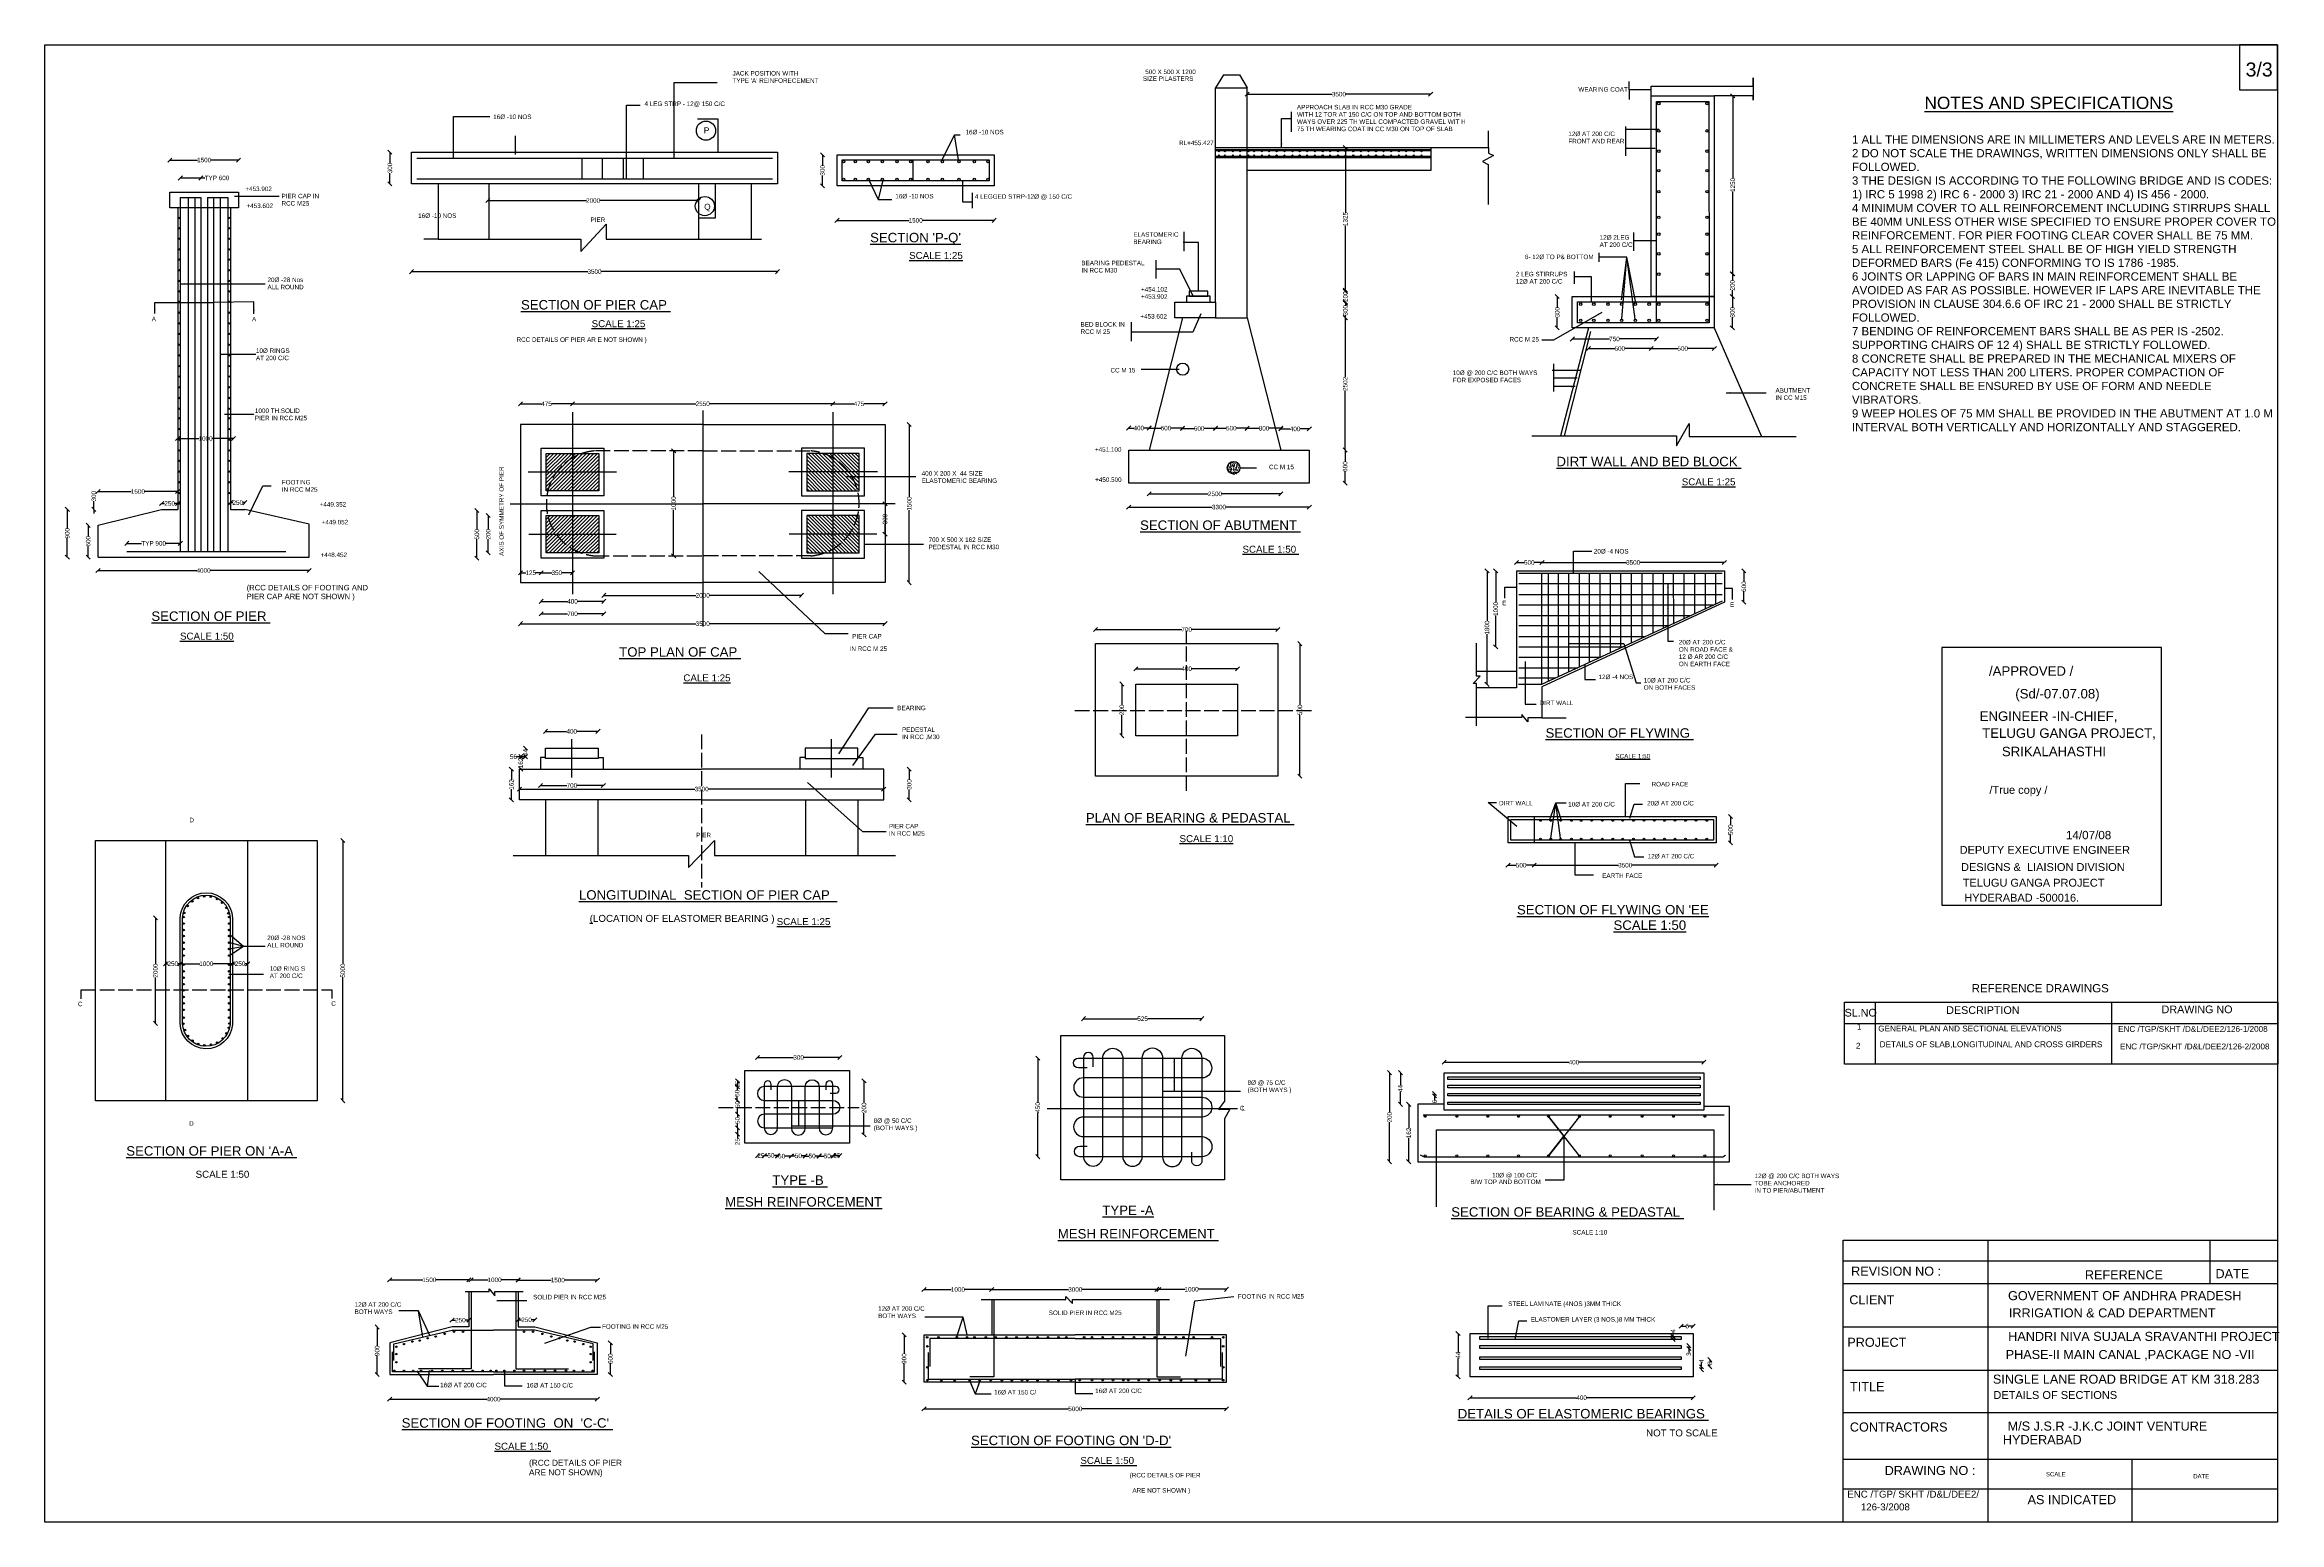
# Model space of a CAD drawing. Header units: millimetres. Extents: x -53245626 to -53218428, y 22137846 to 22155832.
import ezdxf

# ---------------------------------------------------------------- set-up
doc = ezdxf.new("R2010")
doc.units = ezdxf.units.MM
doc.header["$MEASUREMENT"] = 0
doc.linetypes.add('ACAD_ISO02W100', pattern=[15, 12, -3])
for name, color, linetype in [('DIMENSIONS', 7, 'Continuous'), ('DRAWING', 2, 'Continuous'), ('TEXT', 1, 'Continuous')]:
    doc.layers.add(name, color=color, linetype=linetype)
doc.styles.get("Standard").update_dxf_attribs({"font": 'arial.ttf', "height": 55})
doc.dimstyles.get("Standard").update_dxf_attribs({"dimtxt": 55, "dimasz": 50, "dimexe": 0.18, "dimexo": 0.0625, "dimgap": 0.09, "dimtad": 0, "dimdec": 0, "dimzin": 0, "dimdsep": 46, "dimtxsty": 'Standard', "dimblk": 'OBLIQUE', "dimcen": 0.09, "dimse1": 1, "dimse2": 1, "dimadec": 0, "dimazin": 0, "dimtfac": 1, "dimtdec": 0, "dimtofl": 0, "dimtmove": 0, "dimatfit": 3, "dimfxl": 1, "dimtolj": 1, "dimtzin": 0, "dimarcsym": 0})

# ---------------------------------------------------------------- blocks, each defined once
blk = doc.blocks.new('_Oblique')
at = {"color": 0, "linetype": 'ByBlock', "lineweight": -2}
blk.add_line((-0.5, -0.5), (0.5, 0.5), dxfattribs=at)
blk = doc.blocks.new('*D54')
at = {"layer": 'Defpoints', "color": 0, "transparency": 16777216}
for p in [(-53228278, 22140144), (-53228424, 22139616), (-53228278, 22139616)]:
    blk.add_point(p, dxfattribs=at)
at = {"layer": 'TEXT', "color": 0, "lineweight": -2, "transparency": 16777216}
for p, q in [((-53228424, 22140144), (-53228424, 22139920)), ((-53228424, 22139616), (-53228424, 22139840))]:
    blk.add_line(p, q, dxfattribs=at)
at = {"layer": 'TEXT', "color": 0, "lineweight": -2, "transparency": 16777216, "xscale": 50, "yscale": 50, "zscale": 50}
for p, rotation in [((-53228424, 22140144), 90), ((-53228424, 22139616), 270)]:
    blk.add_blockref('_Oblique', p, dxfattribs=dict(at, rotation=rotation))
at = {"layer": 'TEXT', "color": 0, "transparency": 16777216, "insert": (-53228424, 22139880), "char_height": 55, "attachment_point": 5, "rotation": 90}
blk.add_mtext('\\A1;44', dxfattribs=at)
blk = doc.blocks.new('*D55')
at = {"layer": 'Defpoints', "color": 0, "transparency": 16777216}
for p in [(-53228278, 22139616), (-53225562, 22139616), (-53225562, 22139362)]:
    blk.add_point(p, dxfattribs=at)
at = {"layer": 'DIMENSIONS', "color": 0, "lineweight": -2, "transparency": 16777216}
for p, q in [((-53228278, 22139362), (-53226982, 22139362)), ((-53225562, 22139362), (-53226858, 22139362))]:
    blk.add_line(p, q, dxfattribs=at)
at = {"layer": 'DIMENSIONS', "color": 0, "lineweight": -2, "transparency": 16777216, "xscale": 50, "yscale": 50, "zscale": 50, "rotation": 180}
blk.add_blockref('_Oblique', (-53228278, 22139362), dxfattribs=at)
at = {"layer": 'DIMENSIONS', "color": 0, "lineweight": -2, "transparency": 16777216, "xscale": 50, "yscale": 50, "zscale": 50}
blk.add_blockref('_Oblique', (-53225562, 22139362), dxfattribs=at)
at = {"layer": 'DIMENSIONS', "color": 0, "transparency": 16777216, "insert": (-53226920, 22139362), "char_height": 55, "attachment_point": 5}
blk.add_mtext('\\A1;400', dxfattribs=at)
blk = doc.blocks.new('*D56')
at = {"layer": 'Defpoints', "color": 0, "transparency": 16777216}
for p in [(-53225807, 22140107), (-53225807, 22140107), (-53225807, 22140072)]:
    blk.add_point(p, dxfattribs=at)
at = {"layer": 'DIMENSIONS', "color": 0, "lineweight": -2, "transparency": 16777216}
for p, q in [((-53225807, 22140107), (-53225807, 22140157)), ((-53225807, 22140072), (-53225807, 22140107))]:
    blk.add_line(p, q, dxfattribs=at)
at = {"layer": 'DIMENSIONS', "color": 0, "lineweight": -2, "transparency": 16777216, "xscale": 50, "yscale": 50, "zscale": 50}
for p, rotation in [((-53225807, 22140107), 90), ((-53225807, 22140072), 270)]:
    blk.add_blockref('_Oblique', p, dxfattribs=dict(at, rotation=rotation))
at = {"layer": 'DIMENSIONS', "color": 0, "transparency": 16777216, "insert": (-53225807, 22140176), "char_height": 55, "attachment_point": 5, "rotation": 90}
blk.add_mtext('\\A1;4', dxfattribs=at)
blk = doc.blocks.new('*D57')
at = {"layer": 'Defpoints', "color": 0, "transparency": 16777216}
for p in [(-53225708, 22140107), (-53225562, 22140234), (-53225562, 22140107)]:
    blk.add_point(p, dxfattribs=at)
at = {"layer": 'DIMENSIONS', "color": 0, "lineweight": -2, "transparency": 16777216}
for p, q in [((-53225708, 22140234), (-53225653, 22140234)), ((-53225562, 22140234), (-53225617, 22140234))]:
    blk.add_line(p, q, dxfattribs=at)
at = {"layer": 'DIMENSIONS', "color": 0, "lineweight": -2, "transparency": 16777216, "xscale": 50, "yscale": 50, "zscale": 50, "rotation": 180}
blk.add_blockref('_Oblique', (-53225708, 22140234), dxfattribs=at)
at = {"layer": 'DIMENSIONS', "color": 0, "lineweight": -2, "transparency": 16777216, "xscale": 50, "yscale": 50, "zscale": 50}
blk.add_blockref('_Oblique', (-53225562, 22140234), dxfattribs=at)
at = {"layer": 'DIMENSIONS', "color": 0, "transparency": 16777216, "insert": (-53225635, 22140234), "char_height": 55, "attachment_point": 5}
blk.add_mtext('\\A1;6', dxfattribs=at)
blk = doc.blocks.new('*D58')
at = {"layer": 'Defpoints', "color": 0, "transparency": 16777216}
for p in [(-53225708, 22139996), (-53225708, 22139961), (-53225615, 22139961)]:
    blk.add_point(p, dxfattribs=at)
at = {"layer": 'DIMENSIONS', "color": 0, "lineweight": -2, "transparency": 16777216}
for p, q in [((-53225615, 22139996), (-53225615, 22139961)), ((-53225615, 22139961), (-53225615, 22139911))]:
    blk.add_line(p, q, dxfattribs=at)
at = {"layer": 'DIMENSIONS', "color": 0, "lineweight": -2, "transparency": 16777216, "xscale": 50, "yscale": 50, "zscale": 50}
for p, rotation in [((-53225615, 22139996), 90), ((-53225615, 22139961), 270)]:
    blk.add_blockref('_Oblique', p, dxfattribs=dict(at, rotation=rotation))
at = {"layer": 'DIMENSIONS', "color": 0, "transparency": 16777216, "insert": (-53225615, 22139893), "char_height": 55, "attachment_point": 5, "rotation": 90}
blk.add_mtext('\\A1;3', dxfattribs=at)
blk = doc.blocks.new('*D59')
at = {"layer": 'Defpoints', "color": 0, "transparency": 16777216}
for p in [(-53225460, 22139739), (-53225427, 22139739), (-53225427, 22139704)]:
    blk.add_point(p, dxfattribs=at)
at = {"layer": 'DIMENSIONS', "color": 0, "lineweight": -2, "transparency": 16777216}
for p, q in [((-53225460, 22139739), (-53225460, 22139789)), ((-53225460, 22139704), (-53225460, 22139739))]:
    blk.add_line(p, q, dxfattribs=at)
at = {"layer": 'DIMENSIONS', "color": 0, "lineweight": -2, "transparency": 16777216, "xscale": 50, "yscale": 50, "zscale": 50}
for p, rotation in [((-53225460, 22139739), 90), ((-53225460, 22139704), 270)]:
    blk.add_blockref('_Oblique', p, dxfattribs=dict(at, rotation=rotation))
at = {"layer": 'DIMENSIONS', "color": 0, "transparency": 16777216, "insert": (-53225460, 22139808), "char_height": 55, "attachment_point": 5, "rotation": 90}
blk.add_mtext('\\A1;4', dxfattribs=at)
blk = doc.blocks.new('*D60')
at = {"layer": 'Defpoints', "color": 0, "transparency": 16777216}
for p in [(-53225778, 22139826), (-53225358, 22139826), (-53225778, 22139739)]:
    blk.add_point(p, dxfattribs=at)
at = {"layer": 'DIMENSIONS', "color": 0, "lineweight": -2, "transparency": 16777216}
for p, q in [((-53225358, 22139826), (-53225358, 22139801)), ((-53225358, 22139739), (-53225358, 22139764))]:
    blk.add_line(p, q, dxfattribs=at)
at = {"layer": 'DIMENSIONS', "color": 0, "lineweight": -2, "transparency": 16777216, "xscale": 50, "yscale": 50, "zscale": 50}
for p, rotation in [((-53225358, 22139826), 90), ((-53225358, 22139739), 270)]:
    blk.add_blockref('_Oblique', p, dxfattribs=dict(at, rotation=rotation))
at = {"layer": 'DIMENSIONS', "color": 0, "transparency": 16777216, "insert": (-53225358, 22139783), "char_height": 55, "attachment_point": 5, "rotation": 90}
blk.add_mtext('\\A1;8', dxfattribs=at)
blk = doc.blocks.new('*D61')
at = {"layer": 'Defpoints', "color": 0, "transparency": 16777216}
for p in [(-53234100, 22140680), (-53234923, 22140127), (-53234100, 22140127)]:
    blk.add_point(p, dxfattribs=at)
at = {"layer": 'DIMENSIONS', "color": 0, "lineweight": -2, "transparency": 16777216}
for p, q in [((-53234923, 22140680), (-53234591, 22140680)), ((-53234100, 22140680), (-53234432, 22140680))]:
    blk.add_line(p, q, dxfattribs=at)
at = {"layer": 'DIMENSIONS', "color": 0, "lineweight": -2, "transparency": 16777216, "xscale": 50, "yscale": 50, "zscale": 50, "rotation": 180}
blk.add_blockref('_Oblique', (-53234923, 22140680), dxfattribs=at)
at = {"layer": 'DIMENSIONS', "color": 0, "lineweight": -2, "transparency": 16777216, "xscale": 50, "yscale": 50, "zscale": 50}
blk.add_blockref('_Oblique', (-53234100, 22140680), dxfattribs=at)
at = {"layer": 'DIMENSIONS', "color": 0, "transparency": 16777216, "insert": (-53234511, 22140680), "char_height": 55, "attachment_point": 5}
blk.add_mtext('\\A1;1000', dxfattribs=at)
blk = doc.blocks.new('*D62')
at = {"layer": 'Defpoints', "color": 0, "transparency": 16777216}
for p in [(-53232065, 22140680), (-53234100, 22140558), (-53232065, 22140558)]:
    blk.add_point(p, dxfattribs=at)
at = {"layer": 'DIMENSIONS', "color": 0, "lineweight": -2, "transparency": 16777216}
for p, q in [((-53234100, 22140680), (-53233165, 22140680)), ((-53232065, 22140680), (-53233000, 22140680))]:
    blk.add_line(p, q, dxfattribs=at)
at = {"layer": 'DIMENSIONS', "color": 0, "lineweight": -2, "transparency": 16777216, "xscale": 50, "yscale": 50, "zscale": 50, "rotation": 180}
blk.add_blockref('_Oblique', (-53234100, 22140680), dxfattribs=at)
at = {"layer": 'DIMENSIONS', "color": 0, "lineweight": -2, "transparency": 16777216, "xscale": 50, "yscale": 50, "zscale": 50}
blk.add_blockref('_Oblique', (-53232065, 22140680), dxfattribs=at)
at = {"layer": 'DIMENSIONS', "color": 0, "transparency": 16777216, "insert": (-53233082, 22140680), "char_height": 55, "attachment_point": 5}
blk.add_mtext('\\A1;3000', dxfattribs=at)
blk = doc.blocks.new('*D63')
at = {"layer": 'Defpoints', "color": 0, "transparency": 16777216}
for p in [(-53231242, 22140682), (-53232090, 22140127), (-53231242, 22140127)]:
    blk.add_point(p, dxfattribs=at)
at = {"layer": 'DIMENSIONS', "color": 0, "lineweight": -2, "transparency": 16777216}
for p, q in [((-53232090, 22140682), (-53231746, 22140682)), ((-53231242, 22140682), (-53231587, 22140682))]:
    blk.add_line(p, q, dxfattribs=at)
at = {"layer": 'DIMENSIONS', "color": 0, "lineweight": -2, "transparency": 16777216, "xscale": 50, "yscale": 50, "zscale": 50, "rotation": 180}
blk.add_blockref('_Oblique', (-53232090, 22140682), dxfattribs=at)
at = {"layer": 'DIMENSIONS', "color": 0, "lineweight": -2, "transparency": 16777216, "xscale": 50, "yscale": 50, "zscale": 50}
blk.add_blockref('_Oblique', (-53231242, 22140682), dxfattribs=at)
at = {"layer": 'DIMENSIONS', "color": 0, "transparency": 16777216, "insert": (-53231666, 22140682), "char_height": 55, "attachment_point": 5}
blk.add_mtext('\\A1;1000', dxfattribs=at)
blk = doc.blocks.new('*D64')
at = {"layer": 'Defpoints', "color": 0, "transparency": 16777216}
for p in [(-53234923, 22139551), (-53231242, 22139551), (-53231242, 22139226)]:
    blk.add_point(p, dxfattribs=at)
at = {"layer": 'DIMENSIONS', "color": 0, "lineweight": -2, "transparency": 16777216}
for p, q in [((-53234923, 22139226), (-53233165, 22139226)), ((-53231242, 22139226), (-53233000, 22139226))]:
    blk.add_line(p, q, dxfattribs=at)
at = {"layer": 'DIMENSIONS', "color": 0, "lineweight": -2, "transparency": 16777216, "xscale": 50, "yscale": 50, "zscale": 50, "rotation": 180}
blk.add_blockref('_Oblique', (-53234923, 22139226), dxfattribs=at)
at = {"layer": 'DIMENSIONS', "color": 0, "lineweight": -2, "transparency": 16777216, "xscale": 50, "yscale": 50, "zscale": 50}
blk.add_blockref('_Oblique', (-53231242, 22139226), dxfattribs=at)
at = {"layer": 'DIMENSIONS', "color": 0, "transparency": 16777216, "insert": (-53233082, 22139226), "char_height": 55, "attachment_point": 5}
blk.add_mtext('\\A1;5000', dxfattribs=at)
blk = doc.blocks.new('*D65')
at = {"layer": 'Defpoints', "color": 0, "transparency": 16777216}
for p in [(-53241427, 22139645), (-53238900, 22139645), (-53238900, 22139345)]:
    blk.add_point(p, dxfattribs=at)
at = {"layer": 'DIMENSIONS', "color": 0, "lineweight": -2, "transparency": 16777216}
for p, q in [((-53241427, 22139345), (-53240246, 22139345)), ((-53238900, 22139345), (-53240080, 22139345))]:
    blk.add_line(p, q, dxfattribs=at)
at = {"layer": 'DIMENSIONS', "color": 0, "lineweight": -2, "transparency": 16777216, "xscale": 50, "yscale": 50, "zscale": 50, "rotation": 180}
blk.add_blockref('_Oblique', (-53241427, 22139345), dxfattribs=at)
at = {"layer": 'DIMENSIONS', "color": 0, "lineweight": -2, "transparency": 16777216, "xscale": 50, "yscale": 50, "zscale": 50}
blk.add_blockref('_Oblique', (-53238900, 22139345), dxfattribs=at)
at = {"layer": 'DIMENSIONS', "color": 0, "transparency": 16777216, "insert": (-53240163, 22139345), "char_height": 55, "attachment_point": 5}
blk.add_mtext('\\A1;4000', dxfattribs=at)
blk = doc.blocks.new('*D66')
at = {"layer": 'Defpoints', "color": 0, "transparency": 16777216}
for p in [(-53241580, 22140223), (-53240668, 22140223), (-53241427, 22139645)]:
    blk.add_point(p, dxfattribs=at)
at = {"layer": 'DIMENSIONS', "color": 0, "lineweight": -2, "transparency": 16777216}
for p, q in [((-53241580, 22140223), (-53241580, 22139995)), ((-53241580, 22139645), (-53241580, 22139873))]:
    blk.add_line(p, q, dxfattribs=at)
at = {"layer": 'DIMENSIONS', "color": 0, "lineweight": -2, "transparency": 16777216, "xscale": 50, "yscale": 50, "zscale": 50}
for p, rotation in [((-53241580, 22140223), 90), ((-53241580, 22139645), 270)]:
    blk.add_blockref('_Oblique', p, dxfattribs=dict(at, rotation=rotation))
at = {"layer": 'DIMENSIONS', "color": 0, "transparency": 16777216, "insert": (-53241580, 22139934), "char_height": 55, "attachment_point": 5, "rotation": 90}
blk.add_mtext('\\A1;900', dxfattribs=at)
blk = doc.blocks.new('*D67')
at = {"layer": 'Defpoints', "color": 0, "transparency": 16777216}
for p in [(-53240464, 22140306), (-53240668, 22140223), (-53240464, 22140223)]:
    blk.add_point(p, dxfattribs=at)
at = {"layer": 'DIMENSIONS', "color": 0, "lineweight": -2, "transparency": 16777216}
for p, q in [((-53240668, 22140306), (-53240627, 22140306)), ((-53240464, 22140306), (-53240505, 22140306))]:
    blk.add_line(p, q, dxfattribs=at)
at = {"layer": 'DIMENSIONS', "color": 0, "lineweight": -2, "transparency": 16777216, "xscale": 50, "yscale": 50, "zscale": 50, "rotation": 180}
blk.add_blockref('_Oblique', (-53240668, 22140306), dxfattribs=at)
at = {"layer": 'DIMENSIONS', "color": 0, "lineweight": -2, "transparency": 16777216, "xscale": 50, "yscale": 50, "zscale": 50}
blk.add_blockref('_Oblique', (-53240464, 22140306), dxfattribs=at)
at = {"layer": 'DIMENSIONS', "color": 0, "transparency": 16777216, "insert": (-53240566, 22140306), "char_height": 55, "attachment_point": 5}
blk.add_mtext('\\A1;250', dxfattribs=at)
blk = doc.blocks.new('*D68')
at = {"layer": 'Defpoints', "color": 0, "transparency": 16777216}
for p in [(-53239659, 22140310), (-53239862, 22140223), (-53239659, 22140223)]:
    blk.add_point(p, dxfattribs=at)
at = {"layer": 'DIMENSIONS', "color": 0, "lineweight": -2, "transparency": 16777216}
for p, q in [((-53239862, 22140310), (-53239822, 22140310)), ((-53239659, 22140310), (-53239699, 22140310))]:
    blk.add_line(p, q, dxfattribs=at)
at = {"layer": 'DIMENSIONS', "color": 0, "lineweight": -2, "transparency": 16777216, "xscale": 50, "yscale": 50, "zscale": 50, "rotation": 180}
blk.add_blockref('_Oblique', (-53239862, 22140310), dxfattribs=at)
at = {"layer": 'DIMENSIONS', "color": 0, "lineweight": -2, "transparency": 16777216, "xscale": 50, "yscale": 50, "zscale": 50}
blk.add_blockref('_Oblique', (-53239659, 22140310), dxfattribs=at)
at = {"layer": 'DIMENSIONS', "color": 0, "transparency": 16777216, "insert": (-53239761, 22140310), "char_height": 55, "attachment_point": 5}
blk.add_mtext('\\A1;250', dxfattribs=at)
blk = doc.blocks.new('*D69')
at = {"layer": 'Defpoints', "color": 0, "transparency": 16777216}
for p in [(-53238900, 22140029), (-53238900, 22139645), (-53238741, 22139645)]:
    blk.add_point(p, dxfattribs=at)
at = {"layer": 'DIMENSIONS', "color": 0, "lineweight": -2, "transparency": 16777216}
for p, q in [((-53238741, 22140029), (-53238741, 22139898)), ((-53238741, 22139645), (-53238741, 22139776))]:
    blk.add_line(p, q, dxfattribs=at)
at = {"layer": 'DIMENSIONS', "color": 0, "lineweight": -2, "transparency": 16777216, "xscale": 50, "yscale": 50, "zscale": 50}
for p, rotation in [((-53238741, 22140029), 90), ((-53238741, 22139645), 270)]:
    blk.add_blockref('_Oblique', p, dxfattribs=dict(at, rotation=rotation))
at = {"layer": 'DIMENSIONS', "color": 0, "transparency": 16777216, "insert": (-53238741, 22139837), "char_height": 55, "attachment_point": 5, "rotation": 90}
blk.add_mtext('\\A1;600', dxfattribs=at)
blk = doc.blocks.new('*D70')
at = {"layer": 'Defpoints', "color": 0, "transparency": 16777216}
for p in [(-53240464, 22140797), (-53241427, 22140029), (-53240464, 22140223)]:
    blk.add_point(p, dxfattribs=at)
at = {"layer": 'DIMENSIONS', "color": 0, "lineweight": -2, "transparency": 16777216}
for p, q in [((-53241427, 22140797), (-53241025, 22140797)), ((-53240464, 22140797), (-53240866, 22140797))]:
    blk.add_line(p, q, dxfattribs=at)
at = {"layer": 'DIMENSIONS', "color": 0, "lineweight": -2, "transparency": 16777216, "xscale": 50, "yscale": 50, "zscale": 50, "rotation": 180}
blk.add_blockref('_Oblique', (-53241427, 22140797), dxfattribs=at)
at = {"layer": 'DIMENSIONS', "color": 0, "lineweight": -2, "transparency": 16777216, "xscale": 50, "yscale": 50, "zscale": 50}
blk.add_blockref('_Oblique', (-53240464, 22140797), dxfattribs=at)
at = {"layer": 'DIMENSIONS', "color": 0, "transparency": 16777216, "insert": (-53240945, 22140797), "char_height": 55, "attachment_point": 5}
blk.add_mtext('\\A1;1500', dxfattribs=at)
blk = doc.blocks.new('*D71')
at = {"layer": 'Defpoints', "color": 0, "transparency": 16777216}
for p in [(-53240437, 22140654), (-53239862, 22140797), (-53239862, 22140654)]:
    blk.add_point(p, dxfattribs=at)
at = {"layer": 'DIMENSIONS', "color": 0, "lineweight": -2, "transparency": 16777216}
for p, q in [((-53240437, 22140797), (-53240229, 22140797)), ((-53239862, 22140797), (-53240070, 22140797))]:
    blk.add_line(p, q, dxfattribs=at)
at = {"layer": 'DIMENSIONS', "color": 0, "lineweight": -2, "transparency": 16777216, "xscale": 50, "yscale": 50, "zscale": 50, "rotation": 180}
blk.add_blockref('_Oblique', (-53240437, 22140797), dxfattribs=at)
at = {"layer": 'DIMENSIONS', "color": 0, "lineweight": -2, "transparency": 16777216, "xscale": 50, "yscale": 50, "zscale": 50}
blk.add_blockref('_Oblique', (-53239862, 22140797), dxfattribs=at)
at = {"layer": 'DIMENSIONS', "color": 0, "transparency": 16777216, "insert": (-53240150, 22140797), "char_height": 55, "attachment_point": 5}
blk.add_mtext('\\A1;1000', dxfattribs=at)
blk = doc.blocks.new('*D72')
at = {"layer": 'Defpoints', "color": 0, "transparency": 16777216}
for p in [(-53238900, 22140794), (-53239862, 22140223), (-53238900, 22140029)]:
    blk.add_point(p, dxfattribs=at)
at = {"layer": 'DIMENSIONS', "color": 0, "lineweight": -2, "transparency": 16777216}
for p, q in [((-53239862, 22140794), (-53239461, 22140794)), ((-53238900, 22140794), (-53239302, 22140794))]:
    blk.add_line(p, q, dxfattribs=at)
at = {"layer": 'DIMENSIONS', "color": 0, "lineweight": -2, "transparency": 16777216, "xscale": 50, "yscale": 50, "zscale": 50, "rotation": 180}
blk.add_blockref('_Oblique', (-53239862, 22140794), dxfattribs=at)
at = {"layer": 'DIMENSIONS', "color": 0, "lineweight": -2, "transparency": 16777216, "xscale": 50, "yscale": 50, "zscale": 50}
blk.add_blockref('_Oblique', (-53238900, 22140794), dxfattribs=at)
at = {"layer": 'DIMENSIONS', "color": 0, "transparency": 16777216, "insert": (-53239381, 22140794), "char_height": 55, "attachment_point": 5}
blk.add_mtext('\\A1;1500', dxfattribs=at)
blk = doc.blocks.new('*D73')
at = {"layer": 'Defpoints', "color": 0, "transparency": 16777216}
for p in [(-53243979, 22145203), (-53244278, 22143919), (-53243979, 22143919)]:
    blk.add_point(p, dxfattribs=at)
at = {"layer": 'DIMENSIONS', "color": 0, "lineweight": -2, "transparency": 16777216}
for p, q in [((-53244278, 22145203), (-53244278, 22144643)), ((-53244278, 22143919), (-53244278, 22144478))]:
    blk.add_line(p, q, dxfattribs=at)
at = {"layer": 'DIMENSIONS', "color": 0, "lineweight": -2, "transparency": 16777216, "xscale": 50, "yscale": 50, "zscale": 50}
for p, rotation in [((-53244278, 22145203), 90), ((-53244278, 22143919), 270)]:
    blk.add_blockref('_Oblique', p, dxfattribs=dict(at, rotation=rotation))
at = {"layer": 'DIMENSIONS', "color": 0, "transparency": 16777216, "insert": (-53244278, 22144561), "char_height": 55, "attachment_point": 5, "rotation": 90}
blk.add_mtext('\\A1;2000', dxfattribs=at)
blk = doc.blocks.new('*D74')
at = {"layer": 'Defpoints', "color": 0, "transparency": 16777216}
for p in [(-53244156, 22144645), (-53243979, 22144645), (-53243979, 22144645)]:
    blk.add_point(p, dxfattribs=at)
at = {"layer": 'DIMENSIONS', "color": 0, "lineweight": -2, "transparency": 16777216}
for p, q in [((-53244156, 22144645), (-53244129, 22144645)), ((-53243979, 22144645), (-53244006, 22144645))]:
    blk.add_line(p, q, dxfattribs=at)
at = {"layer": 'DIMENSIONS', "color": 0, "lineweight": -2, "transparency": 16777216, "xscale": 50, "yscale": 50, "zscale": 50, "rotation": 180}
blk.add_blockref('_Oblique', (-53244156, 22144645), dxfattribs=at)
at = {"layer": 'DIMENSIONS', "color": 0, "lineweight": -2, "transparency": 16777216, "xscale": 50, "yscale": 50, "zscale": 50}
blk.add_blockref('_Oblique', (-53243979, 22144645), dxfattribs=at)
at = {"layer": 'DIMENSIONS', "color": 0, "transparency": 16777216, "insert": (-53244067, 22144645), "char_height": 55, "attachment_point": 5}
blk.add_mtext('\\A1;250', dxfattribs=at)
blk = doc.blocks.new('*D75')
at = {"layer": 'Defpoints', "color": 0, "transparency": 16777216}
for p in [(-53243979, 22144645), (-53243339, 22144645), (-53243339, 22144645)]:
    blk.add_point(p, dxfattribs=at)
at = {"layer": 'DIMENSIONS', "color": 0, "lineweight": -2, "transparency": 16777216}
for p, q in [((-53243979, 22144645), (-53243739, 22144645)), ((-53243339, 22144645), (-53243580, 22144645))]:
    blk.add_line(p, q, dxfattribs=at)
at = {"layer": 'DIMENSIONS', "color": 0, "lineweight": -2, "transparency": 16777216, "xscale": 50, "yscale": 50, "zscale": 50, "rotation": 180}
blk.add_blockref('_Oblique', (-53243979, 22144645), dxfattribs=at)
at = {"layer": 'DIMENSIONS', "color": 0, "lineweight": -2, "transparency": 16777216, "xscale": 50, "yscale": 50, "zscale": 50}
blk.add_blockref('_Oblique', (-53243339, 22144645), dxfattribs=at)
at = {"layer": 'DIMENSIONS', "color": 0, "transparency": 16777216, "insert": (-53243659, 22144645), "char_height": 55, "attachment_point": 5}
blk.add_mtext('\\A1;1000', dxfattribs=at)
blk = doc.blocks.new('*D76')
at = {"layer": 'Defpoints', "color": 0, "transparency": 16777216}
for p in [(-53243339, 22144645), (-53243156, 22144645), (-53243156, 22144645)]:
    blk.add_point(p, dxfattribs=at)
at = {"layer": 'DIMENSIONS', "color": 0, "lineweight": -2, "transparency": 16777216}
for p, q in [((-53243339, 22144645), (-53243309, 22144645)), ((-53243156, 22144645), (-53243186, 22144645))]:
    blk.add_line(p, q, dxfattribs=at)
at = {"layer": 'DIMENSIONS', "color": 0, "lineweight": -2, "transparency": 16777216, "xscale": 50, "yscale": 50, "zscale": 50, "rotation": 180}
blk.add_blockref('_Oblique', (-53243339, 22144645), dxfattribs=at)
at = {"layer": 'DIMENSIONS', "color": 0, "lineweight": -2, "transparency": 16777216, "xscale": 50, "yscale": 50, "zscale": 50}
blk.add_blockref('_Oblique', (-53243156, 22144645), dxfattribs=at)
at = {"layer": 'DIMENSIONS', "color": 0, "transparency": 16777216, "insert": (-53243248, 22144645), "char_height": 55, "attachment_point": 5}
blk.add_mtext('\\A1;250', dxfattribs=at)
blk = doc.blocks.new('*D77')
at = {"layer": 'Defpoints', "color": 0, "transparency": 16777216}
for p in [(-53236075, 22143219), (-53236117, 22142563), (-53235654, 22142563)]:
    blk.add_point(p, dxfattribs=at)
at = {"layer": 'DIMENSIONS', "color": 0, "lineweight": -2, "transparency": 16777216}
for p, q in [((-53235654, 22143219), (-53235654, 22142952)), ((-53235654, 22142563), (-53235654, 22142830))]:
    blk.add_line(p, q, dxfattribs=at)
at = {"layer": 'DIMENSIONS', "color": 0, "lineweight": -2, "transparency": 16777216, "xscale": 50, "yscale": 50, "zscale": 50}
for p, rotation in [((-53235654, 22143219), 90), ((-53235654, 22142563), 270)]:
    blk.add_blockref('_Oblique', p, dxfattribs=dict(at, rotation=rotation))
at = {"layer": 'DIMENSIONS', "color": 0, "transparency": 16777216, "insert": (-53235654, 22142891), "char_height": 55, "attachment_point": 5, "rotation": 90}
blk.add_mtext('\\A1;200', dxfattribs=at)
blk = doc.blocks.new('*D78')
at = {"layer": 'Defpoints', "color": 0, "transparency": 16777216}
for p in [(-53235949, 22143504), (-53236951, 22143065), (-53235949, 22142897)]:
    blk.add_point(p, dxfattribs=at)
at = {"layer": 'DIMENSIONS', "color": 0, "lineweight": -2, "transparency": 16777216}
for p, q in [((-53236951, 22143504), (-53236511, 22143504)), ((-53235949, 22143504), (-53236389, 22143504))]:
    blk.add_line(p, q, dxfattribs=at)
at = {"layer": 'DIMENSIONS', "color": 0, "lineweight": -2, "transparency": 16777216, "xscale": 50, "yscale": 50, "zscale": 50, "rotation": 180}
blk.add_blockref('_Oblique', (-53236951, 22143504), dxfattribs=at)
at = {"layer": 'DIMENSIONS', "color": 0, "lineweight": -2, "transparency": 16777216, "xscale": 50, "yscale": 50, "zscale": 50}
blk.add_blockref('_Oblique', (-53235949, 22143504), dxfattribs=at)
at = {"layer": 'DIMENSIONS', "color": 0, "transparency": 16777216, "insert": (-53236450, 22143504), "char_height": 55, "attachment_point": 5}
blk.add_mtext('\\A1;300', dxfattribs=at)
blk = doc.blocks.new('*D79')
at = {"layer": 'Defpoints', "color": 0, "transparency": 16777216}
for p in [(-53237194, 22143149), (-53236826, 22143218), (-53236826, 22143149)]:
    blk.add_point(p, dxfattribs=at)
at = {"layer": 'DIMENSIONS', "color": 0, "lineweight": -2, "transparency": 16777216}
blk.add_line((-53237194, 22143218), (-53237194, 22143149), dxfattribs=at)
at = {"layer": 'DIMENSIONS', "color": 0, "lineweight": -2, "transparency": 16777216, "xscale": 50, "yscale": 50, "zscale": 50}
for p, rotation in [((-53237194, 22143218), 90), ((-53237194, 22143149), 270)]:
    blk.add_blockref('_Oblique', p, dxfattribs=dict(at, rotation=rotation))
at = {"layer": 'DIMENSIONS', "color": 0, "transparency": 16777216, "insert": (-53237194, 22143183), "char_height": 55, "attachment_point": 5, "rotation": 90}
blk.add_mtext('\\A1;25', dxfattribs=at)
blk = doc.blocks.new('*D80')
at = {"layer": 'Defpoints', "color": 0, "transparency": 16777216}
for p in [(-53236498, 22143150), (-53237198, 22142981), (-53236498, 22142981)]:
    blk.add_point(p, dxfattribs=at)
at = {"layer": 'DIMENSIONS', "color": 0, "lineweight": -2, "transparency": 16777216}
for p, q in [((-53237198, 22143150), (-53237198, 22143108)), ((-53237198, 22142981), (-53237198, 22143029))]:
    blk.add_line(p, q, dxfattribs=at)
at = {"layer": 'DIMENSIONS', "color": 0, "lineweight": -2, "transparency": 16777216, "xscale": 50, "yscale": 50, "zscale": 50}
for p, rotation in [((-53237198, 22143150), 90), ((-53237198, 22142981), 270)]:
    blk.add_blockref('_Oblique', p, dxfattribs=dict(at, rotation=rotation))
at = {"layer": 'DIMENSIONS', "color": 0, "transparency": 16777216, "insert": (-53237198, 22143068), "char_height": 55, "attachment_point": 5, "rotation": 90}
blk.add_mtext('\\A1;50', dxfattribs=at)
blk = doc.blocks.new('*D81')
at = {"layer": 'Defpoints', "color": 0, "transparency": 16777216}
for p in [(-53237194, 22142813), (-53236648, 22142981), (-53236648, 22142813)]:
    blk.add_point(p, dxfattribs=at)
at = {"layer": 'DIMENSIONS', "color": 0, "lineweight": -2, "transparency": 16777216}
for p, q in [((-53237194, 22142981), (-53237194, 22142971)), ((-53237194, 22142813), (-53237194, 22142892))]:
    blk.add_line(p, q, dxfattribs=at)
at = {"layer": 'DIMENSIONS', "color": 0, "lineweight": -2, "transparency": 16777216, "xscale": 50, "yscale": 50, "zscale": 50}
for p, rotation in [((-53237194, 22142981), 90), ((-53237194, 22142813), 270)]:
    blk.add_blockref('_Oblique', p, dxfattribs=dict(at, rotation=rotation))
at = {"layer": 'DIMENSIONS', "color": 0, "transparency": 16777216, "insert": (-53237194, 22142931), "char_height": 55, "attachment_point": 5, "rotation": 90}
blk.add_mtext('\\A1;50', dxfattribs=at)
blk = doc.blocks.new('*D82')
at = {"layer": 'Defpoints', "color": 0, "transparency": 16777216}
for p in [(-53236480, 22142813), (-53237194, 22142647), (-53236481, 22142647)]:
    blk.add_point(p, dxfattribs=at)
at = {"layer": 'DIMENSIONS', "color": 0, "lineweight": -2, "transparency": 16777216}
for p, q in [((-53237194, 22142813), (-53237194, 22142777)), ((-53237194, 22142647), (-53237194, 22142699))]:
    blk.add_line(p, q, dxfattribs=at)
at = {"layer": 'DIMENSIONS', "color": 0, "lineweight": -2, "transparency": 16777216, "xscale": 50, "yscale": 50, "zscale": 50}
for p, rotation in [((-53237194, 22142813), 90), ((-53237194, 22142647), 270)]:
    blk.add_blockref('_Oblique', p, dxfattribs=dict(at, rotation=rotation))
at = {"layer": 'DIMENSIONS', "color": 0, "transparency": 16777216, "insert": (-53237194, 22142738), "char_height": 55, "attachment_point": 5, "rotation": 90}
blk.add_mtext('\\A1;50', dxfattribs=at)
blk = doc.blocks.new('*D83')
at = {"layer": 'Defpoints', "color": 0, "transparency": 16777216}
for p in [(-53237194, 22142570), (-53236496, 22142570), (-53236481, 22142647)]:
    blk.add_point(p, dxfattribs=at)
at = {"layer": 'DIMENSIONS', "color": 0, "lineweight": -2, "transparency": 16777216}
for p, q in [((-53237194, 22142647), (-53237194, 22142570)), ((-53237194, 22142570), (-53237194, 22142520))]:
    blk.add_line(p, q, dxfattribs=at)
at = {"layer": 'DIMENSIONS', "color": 0, "lineweight": -2, "transparency": 16777216, "xscale": 50, "yscale": 50, "zscale": 50}
for p, rotation in [((-53237194, 22142647), 90), ((-53237194, 22142570), 270)]:
    blk.add_blockref('_Oblique', p, dxfattribs=dict(at, rotation=rotation))
at = {"layer": 'DIMENSIONS', "color": 0, "transparency": 16777216, "insert": (-53237194, 22142480), "char_height": 55, "attachment_point": 5, "rotation": 90}
blk.add_mtext('\\A1;25', dxfattribs=at)
blk = doc.blocks.new('*D84')
at = {"layer": 'Defpoints', "color": 0, "transparency": 16777216}
for p in [(-53236950, 22142730), (-53236867, 22142730), (-53236867, 22142308)]:
    blk.add_point(p, dxfattribs=at)
at = {"layer": 'DIMENSIONS', "color": 0, "lineweight": -2, "transparency": 16777216}
for p, q in [((-53236950, 22142308), (-53236949, 22142308)), ((-53236867, 22142308), (-53236869, 22142308))]:
    blk.add_line(p, q, dxfattribs=at)
at = {"layer": 'DIMENSIONS', "color": 0, "lineweight": -2, "transparency": 16777216, "xscale": 50, "yscale": 50, "zscale": 50, "rotation": 180}
blk.add_blockref('_Oblique', (-53236950, 22142308), dxfattribs=at)
at = {"layer": 'DIMENSIONS', "color": 0, "lineweight": -2, "transparency": 16777216, "xscale": 50, "yscale": 50, "zscale": 50}
blk.add_blockref('_Oblique', (-53236867, 22142308), dxfattribs=at)
at = {"layer": 'DIMENSIONS', "color": 0, "transparency": 16777216, "insert": (-53236909, 22142308), "char_height": 55, "attachment_point": 5}
blk.add_mtext('\\A1;25', dxfattribs=at)
blk = doc.blocks.new('*D85')
at = {"layer": 'Defpoints', "color": 0, "transparency": 16777216}
for p in [(-53236867, 22142648), (-53236706, 22142647), (-53236706, 22142312)]:
    blk.add_point(p, dxfattribs=at)
at = {"layer": 'DIMENSIONS', "color": 0, "lineweight": -2, "transparency": 16777216}
for p, q in [((-53236867, 22142312), (-53236826, 22142312)), ((-53236706, 22142312), (-53236748, 22142312))]:
    blk.add_line(p, q, dxfattribs=at)
at = {"layer": 'DIMENSIONS', "color": 0, "lineweight": -2, "transparency": 16777216, "xscale": 50, "yscale": 50, "zscale": 50, "rotation": 180}
blk.add_blockref('_Oblique', (-53236867, 22142312), dxfattribs=at)
at = {"layer": 'DIMENSIONS', "color": 0, "lineweight": -2, "transparency": 16777216, "xscale": 50, "yscale": 50, "zscale": 50}
blk.add_blockref('_Oblique', (-53236706, 22142312), dxfattribs=at)
at = {"layer": 'DIMENSIONS', "color": 0, "transparency": 16777216, "insert": (-53236787, 22142312), "char_height": 55, "attachment_point": 5}
blk.add_mtext('\\A1;50', dxfattribs=at)
blk = doc.blocks.new('*D86')
at = {"layer": 'Defpoints', "color": 0, "transparency": 16777216}
for p in [(-53236706, 22142647), (-53236538, 22142643), (-53236538, 22142303)]:
    blk.add_point(p, dxfattribs=at)
at = {"layer": 'DIMENSIONS', "color": 0, "lineweight": -2, "transparency": 16777216}
for p, q in [((-53236706, 22142303), (-53236696, 22142303)), ((-53236538, 22142303), (-53236617, 22142303))]:
    blk.add_line(p, q, dxfattribs=at)
at = {"layer": 'DIMENSIONS', "color": 0, "lineweight": -2, "transparency": 16777216, "xscale": 50, "yscale": 50, "zscale": 50, "rotation": 180}
blk.add_blockref('_Oblique', (-53236706, 22142303), dxfattribs=at)
at = {"layer": 'DIMENSIONS', "color": 0, "lineweight": -2, "transparency": 16777216, "xscale": 50, "yscale": 50, "zscale": 50}
blk.add_blockref('_Oblique', (-53236538, 22142303), dxfattribs=at)
at = {"layer": 'DIMENSIONS', "color": 0, "transparency": 16777216, "insert": (-53236656, 22142303), "char_height": 55, "attachment_point": 5}
blk.add_mtext('\\A1;50', dxfattribs=at)
blk = doc.blocks.new('*D87')
at = {"layer": 'Defpoints', "color": 0, "transparency": 16777216}
for p in [(-53236538, 22142643), (-53236369, 22142647), (-53236369, 22142306)]:
    blk.add_point(p, dxfattribs=at)
at = {"layer": 'DIMENSIONS', "color": 0, "lineweight": -2, "transparency": 16777216}
for p, q in [((-53236538, 22142306), (-53236493, 22142306)), ((-53236369, 22142306), (-53236414, 22142306))]:
    blk.add_line(p, q, dxfattribs=at)
at = {"layer": 'DIMENSIONS', "color": 0, "lineweight": -2, "transparency": 16777216, "xscale": 50, "yscale": 50, "zscale": 50, "rotation": 180}
blk.add_blockref('_Oblique', (-53236538, 22142306), dxfattribs=at)
at = {"layer": 'DIMENSIONS', "color": 0, "lineweight": -2, "transparency": 16777216, "xscale": 50, "yscale": 50, "zscale": 50}
blk.add_blockref('_Oblique', (-53236369, 22142306), dxfattribs=at)
at = {"layer": 'DIMENSIONS', "color": 0, "transparency": 16777216, "insert": (-53236453, 22142306), "char_height": 55, "attachment_point": 5}
blk.add_mtext('\\A1;50', dxfattribs=at)
blk = doc.blocks.new('*D88')
at = {"layer": 'Defpoints', "color": 0, "transparency": 16777216}
for p in [(-53236369, 22142647), (-53236201, 22142647), (-53236201, 22142304)]:
    blk.add_point(p, dxfattribs=at)
at = {"layer": 'DIMENSIONS', "color": 0, "lineweight": -2, "transparency": 16777216}
for p, q in [((-53236369, 22142304), (-53236324, 22142304)), ((-53236201, 22142304), (-53236246, 22142304))]:
    blk.add_line(p, q, dxfattribs=at)
at = {"layer": 'DIMENSIONS', "color": 0, "lineweight": -2, "transparency": 16777216, "xscale": 50, "yscale": 50, "zscale": 50, "rotation": 180}
blk.add_blockref('_Oblique', (-53236369, 22142304), dxfattribs=at)
at = {"layer": 'DIMENSIONS', "color": 0, "lineweight": -2, "transparency": 16777216, "xscale": 50, "yscale": 50, "zscale": 50}
blk.add_blockref('_Oblique', (-53236201, 22142304), dxfattribs=at)
at = {"layer": 'DIMENSIONS', "color": 0, "transparency": 16777216, "insert": (-53236285, 22142304), "char_height": 55, "attachment_point": 5}
blk.add_mtext('\\A1;50', dxfattribs=at)
blk = doc.blocks.new('*D89')
at = {"layer": 'Defpoints', "color": 0, "transparency": 16777216}
for p in [(-53236198, 22142625), (-53236033, 22142647), (-53236033, 22142304)]:
    blk.add_point(p, dxfattribs=at)
at = {"layer": 'DIMENSIONS', "color": 0, "lineweight": -2, "transparency": 16777216}
for p, q in [((-53236198, 22142304), (-53236140, 22142304)), ((-53236033, 22142304), (-53236062, 22142304))]:
    blk.add_line(p, q, dxfattribs=at)
at = {"layer": 'DIMENSIONS', "color": 0, "lineweight": -2, "transparency": 16777216, "xscale": 50, "yscale": 50, "zscale": 50, "rotation": 180}
blk.add_blockref('_Oblique', (-53236198, 22142304), dxfattribs=at)
at = {"layer": 'DIMENSIONS', "color": 0, "lineweight": -2, "transparency": 16777216, "xscale": 50, "yscale": 50, "zscale": 50}
blk.add_blockref('_Oblique', (-53236033, 22142304), dxfattribs=at)
at = {"layer": 'DIMENSIONS', "color": 0, "transparency": 16777216, "insert": (-53236101, 22142304), "char_height": 55, "attachment_point": 5}
blk.add_mtext('\\A1;50', dxfattribs=at)
blk = doc.blocks.new('*D90')
at = {"layer": 'Defpoints', "color": 0, "transparency": 16777216}
for p in [(-53236020, 22142814), (-53235949, 22142897), (-53235949, 22142312)]:
    blk.add_point(p, dxfattribs=at)
at = {"layer": 'DIMENSIONS', "color": 0, "lineweight": -2, "transparency": 16777216}
blk.add_line((-53236020, 22142312), (-53235949, 22142312), dxfattribs=at)
at = {"layer": 'DIMENSIONS', "color": 0, "lineweight": -2, "transparency": 16777216, "xscale": 50, "yscale": 50, "zscale": 50, "rotation": 180}
blk.add_blockref('_Oblique', (-53236020, 22142312), dxfattribs=at)
at = {"layer": 'DIMENSIONS', "color": 0, "lineweight": -2, "transparency": 16777216, "xscale": 50, "yscale": 50, "zscale": 50}
blk.add_blockref('_Oblique', (-53235949, 22142312), dxfattribs=at)
at = {"layer": 'DIMENSIONS', "color": 0, "transparency": 16777216, "insert": (-53235985, 22142312), "char_height": 55, "attachment_point": 5}
blk.add_mtext('\\A1;25', dxfattribs=at)
blk = doc.blocks.new('*D91')
at = {"layer": 'Defpoints', "color": 0, "transparency": 16777216}
for p in [(-53242310, 22146146), (-53242310, 22142978), (-53241998, 22142978)]:
    blk.add_point(p, dxfattribs=at)
at = {"layer": 'DIMENSIONS', "color": 0, "lineweight": -2, "transparency": 16777216}
for p, q in [((-53241998, 22146146), (-53241998, 22144644)), ((-53241998, 22142978), (-53241998, 22144480))]:
    blk.add_line(p, q, dxfattribs=at)
at = {"layer": 'DIMENSIONS', "color": 0, "lineweight": -2, "transparency": 16777216, "xscale": 50, "yscale": 50, "zscale": 50}
for p, rotation in [((-53241998, 22146146), 90), ((-53241998, 22142978), 270)]:
    blk.add_blockref('_Oblique', p, dxfattribs=dict(at, rotation=rotation))
at = {"layer": 'DIMENSIONS', "color": 0, "transparency": 16777216, "insert": (-53241998, 22144562), "char_height": 55, "attachment_point": 5, "rotation": 90}
blk.add_mtext('\\A1;5000', dxfattribs=at)
blk = doc.blocks.new('*D92')
at = {"layer": 'Defpoints', "color": 0, "transparency": 16777216}
for p in [(-53231542, 22143976), (-53232983, 22143437), (-53231542, 22143376)]:
    blk.add_point(p, dxfattribs=at)
at = {"layer": 'DIMENSIONS', "color": 0, "lineweight": -2, "transparency": 16777216}
for p, q in [((-53232983, 22143976), (-53232324, 22143976)), ((-53231542, 22143976), (-53232201, 22143976))]:
    blk.add_line(p, q, dxfattribs=at)
at = {"layer": 'DIMENSIONS', "color": 0, "lineweight": -2, "transparency": 16777216, "xscale": 50, "yscale": 50, "zscale": 50, "rotation": 180}
blk.add_blockref('_Oblique', (-53232983, 22143976), dxfattribs=at)
at = {"layer": 'DIMENSIONS', "color": 0, "lineweight": -2, "transparency": 16777216, "xscale": 50, "yscale": 50, "zscale": 50}
blk.add_blockref('_Oblique', (-53231542, 22143976), dxfattribs=at)
at = {"layer": 'DIMENSIONS', "color": 0, "transparency": 16777216, "insert": (-53232263, 22143976), "char_height": 55, "attachment_point": 5}
blk.add_mtext('\\A1;525', dxfattribs=at)
blk = doc.blocks.new('*D93')
at = {"layer": 'Defpoints', "color": 0, "transparency": 16777216}
for p in [(-53232929, 22143496), (-53233539, 22142296), (-53232865, 22142296)]:
    blk.add_point(p, dxfattribs=at)
at = {"layer": 'DIMENSIONS', "color": 0, "lineweight": -2, "transparency": 16777216}
for p, q in [((-53233539, 22143496), (-53233539, 22142958)), ((-53233539, 22142296), (-53233539, 22142834))]:
    blk.add_line(p, q, dxfattribs=at)
at = {"layer": 'DIMENSIONS', "color": 0, "lineweight": -2, "transparency": 16777216, "xscale": 50, "yscale": 50, "zscale": 50}
for p, rotation in [((-53233539, 22143496), 90), ((-53233539, 22142296), 270)]:
    blk.add_blockref('_Oblique', p, dxfattribs=dict(at, rotation=rotation))
at = {"layer": 'DIMENSIONS', "color": 0, "transparency": 16777216, "insert": (-53233539, 22142896), "char_height": 55, "attachment_point": 5, "rotation": 90}
blk.add_mtext('\\A1;450', dxfattribs=at)
blk = doc.blocks.new('*D94')
at = {"layer": 'Defpoints', "color": 0, "transparency": 16777216}
for p in [(-53228592, 22143319), (-53225433, 22143446), (-53225433, 22143319)]:
    blk.add_point(p, dxfattribs=at)
at = {"layer": 'DIMENSIONS', "color": 0, "lineweight": -2, "transparency": 16777216}
for p, q in [((-53228592, 22143446), (-53227075, 22143446)), ((-53225433, 22143446), (-53226951, 22143446))]:
    blk.add_line(p, q, dxfattribs=at)
at = {"layer": 'DIMENSIONS', "color": 0, "lineweight": -2, "transparency": 16777216, "xscale": 50, "yscale": 50, "zscale": 50, "rotation": 180}
blk.add_blockref('_Oblique', (-53228592, 22143446), dxfattribs=at)
at = {"layer": 'DIMENSIONS', "color": 0, "lineweight": -2, "transparency": 16777216, "xscale": 50, "yscale": 50, "zscale": 50}
blk.add_blockref('_Oblique', (-53225433, 22143446), dxfattribs=at)
at = {"layer": 'DIMENSIONS', "color": 0, "transparency": 16777216, "insert": (-53227013, 22143446), "char_height": 55, "attachment_point": 5}
blk.add_mtext('\\A1;400', dxfattribs=at)
blk = doc.blocks.new('*D95')
at = {"layer": 'Defpoints', "color": 0, "transparency": 16777216}
for p in [(-53228592, 22143319), (-53229257, 22142236), (-53228558, 22142236)]:
    blk.add_point(p, dxfattribs=at)
at = {"layer": 'DIMENSIONS', "color": 0, "lineweight": -2, "transparency": 16777216}
for p, q in [((-53229257, 22143319), (-53229257, 22142838)), ((-53229257, 22142236), (-53229257, 22142716))]:
    blk.add_line(p, q, dxfattribs=at)
at = {"layer": 'DIMENSIONS', "color": 0, "lineweight": -2, "transparency": 16777216, "xscale": 50, "yscale": 50, "zscale": 50}
for p, rotation in [((-53229257, 22143319), 90), ((-53229257, 22142236), 270)]:
    blk.add_blockref('_Oblique', p, dxfattribs=dict(at, rotation=rotation))
at = {"layer": 'DIMENSIONS', "color": 0, "transparency": 16777216, "insert": (-53229257, 22142777), "char_height": 55, "attachment_point": 5, "rotation": 90}
blk.add_mtext('\\A1;200', dxfattribs=at)
blk = doc.blocks.new('*D96')
at = {"layer": 'Defpoints', "color": 0, "transparency": 16777216}
for p in [(-53228592, 22143319), (-53229125, 22142934), (-53228592, 22142934)]:
    blk.add_point(p, dxfattribs=at)
at = {"layer": 'DIMENSIONS', "color": 0, "lineweight": -2, "transparency": 16777216}
for p, q in [((-53229125, 22143319), (-53229125, 22143167)), ((-53229125, 22142934), (-53229125, 22143086))]:
    blk.add_line(p, q, dxfattribs=at)
at = {"layer": 'DIMENSIONS', "color": 0, "lineweight": -2, "transparency": 16777216, "xscale": 50, "yscale": 50, "zscale": 50}
for p, rotation in [((-53229125, 22143319), 90), ((-53229125, 22142934), 270)]:
    blk.add_blockref('_Oblique', p, dxfattribs=dict(at, rotation=rotation))
at = {"layer": 'DIMENSIONS', "color": 0, "transparency": 16777216, "insert": (-53229125, 22143126), "char_height": 55, "attachment_point": 5, "rotation": 90}
blk.add_mtext('\\A1;44', dxfattribs=at)
blk = doc.blocks.new('*D97')
at = {"layer": 'Defpoints', "color": 0, "transparency": 16777216}
for p in [(-53228709, 22143036), (-53228484, 22143066), (-53228484, 22143036)]:
    blk.add_point(p, dxfattribs=at)
at = {"layer": 'DIMENSIONS', "color": 0, "lineweight": -2, "transparency": 16777216}
for p, q in [((-53228709, 22143066), (-53228709, 22143036)), ((-53228709, 22143036), (-53228709, 22142986))]:
    blk.add_line(p, q, dxfattribs=at)
at = {"layer": 'DIMENSIONS', "color": 0, "lineweight": -2, "transparency": 16777216, "xscale": 50, "yscale": 50, "zscale": 50}
for p, rotation in [((-53228709, 22143066), 90), ((-53228709, 22143036), 270)]:
    blk.add_blockref('_Oblique', p, dxfattribs=dict(at, rotation=rotation))
at = {"layer": 'DIMENSIONS', "color": 0, "transparency": 16777216, "insert": (-53228709, 22142968), "char_height": 55, "attachment_point": 5, "rotation": 90}
blk.add_mtext('\\A1;6', dxfattribs=at)
blk = doc.blocks.new('*D98')
at = {"layer": 'Defpoints', "color": 0, "transparency": 16777216}
for p in [(-53225182, 22149428), (-53225182, 22149045), (-53224945, 22149045)]:
    blk.add_point(p, dxfattribs=at)
at = {"layer": 'DIMENSIONS', "color": 0, "lineweight": -2, "transparency": 16777216}
for p, q in [((-53224945, 22149428), (-53224945, 22149297)), ((-53224945, 22149045), (-53224945, 22149175))]:
    blk.add_line(p, q, dxfattribs=at)
at = {"layer": 'DIMENSIONS', "color": 0, "lineweight": -2, "transparency": 16777216, "xscale": 50, "yscale": 50, "zscale": 50}
for p, rotation in [((-53224945, 22149428), 90), ((-53224945, 22149045), 270)]:
    blk.add_blockref('_Oblique', p, dxfattribs=dict(at, rotation=rotation))
at = {"layer": 'DIMENSIONS', "color": 0, "transparency": 16777216, "insert": (-53224945, 22149236), "char_height": 55, "attachment_point": 5, "rotation": 90}
blk.add_mtext('\\A1;600', dxfattribs=at)
blk = doc.blocks.new('*D99')
at = {"layer": 'Defpoints', "color": 0, "transparency": 16777216}
for p in [(-53227711, 22149393), (-53227402, 22149530), (-53227402, 22149368)]:
    blk.add_point(p, dxfattribs=at)
at = {"layer": 'DIMENSIONS', "color": 0, "lineweight": -2, "transparency": 16777216}
for p, q in [((-53227711, 22149530), (-53227617, 22149530)), ((-53227402, 22149530), (-53227496, 22149530))]:
    blk.add_line(p, q, dxfattribs=at)
at = {"layer": 'DIMENSIONS', "color": 0, "lineweight": -2, "transparency": 16777216, "xscale": 50, "yscale": 50, "zscale": 50, "rotation": 180}
blk.add_blockref('_Oblique', (-53227711, 22149530), dxfattribs=at)
at = {"layer": 'DIMENSIONS', "color": 0, "lineweight": -2, "transparency": 16777216, "xscale": 50, "yscale": 50, "zscale": 50}
blk.add_blockref('_Oblique', (-53227402, 22149530), dxfattribs=at)
at = {"layer": 'DIMENSIONS', "color": 0, "transparency": 16777216, "insert": (-53227556, 22149530), "char_height": 55, "attachment_point": 5}
blk.add_mtext('\\A1;500', dxfattribs=at)
blk = doc.blocks.new('*D100')
at = {"layer": 'Defpoints', "color": 0, "transparency": 16777216}
for p in [(-53227711, 22149428), (-53228071, 22148046), (-53227711, 22148046)]:
    blk.add_point(p, dxfattribs=at)
at = {"layer": 'DIMENSIONS', "color": 0, "lineweight": -2, "transparency": 16777216}
for p, q in [((-53228071, 22149428), (-53228071, 22148817)), ((-53228071, 22148046), (-53228071, 22148658))]:
    blk.add_line(p, q, dxfattribs=at)
at = {"layer": 'DIMENSIONS', "color": 0, "lineweight": -2, "transparency": 16777216, "xscale": 50, "yscale": 50, "zscale": 50}
for p, rotation in [((-53228071, 22149428), 90), ((-53228071, 22148046), 270)]:
    blk.add_blockref('_Oblique', p, dxfattribs=dict(at, rotation=rotation))
at = {"layer": 'DIMENSIONS', "color": 0, "transparency": 16777216, "insert": (-53228071, 22148737), "char_height": 55, "attachment_point": 5, "rotation": 90}
blk.add_mtext('\\A1;1800', dxfattribs=at)
blk = doc.blocks.new('*D101')
at = {"layer": 'Defpoints', "color": 0, "transparency": 16777216}
for p in [(-53227711, 22149428), (-53227965, 22148502), (-53227711, 22148502)]:
    blk.add_point(p, dxfattribs=at)
at = {"layer": 'DIMENSIONS', "color": 0, "lineweight": -2, "transparency": 16777216}
for p, q in [((-53227965, 22149428), (-53227965, 22149044)), ((-53227965, 22148502), (-53227965, 22148885))]:
    blk.add_line(p, q, dxfattribs=at)
at = {"layer": 'DIMENSIONS', "color": 0, "lineweight": -2, "transparency": 16777216, "xscale": 50, "yscale": 50, "zscale": 50}
for p, rotation in [((-53227965, 22149428), 90), ((-53227965, 22148502), 270)]:
    blk.add_blockref('_Oblique', p, dxfattribs=dict(at, rotation=rotation))
at = {"layer": 'DIMENSIONS', "color": 0, "transparency": 16777216, "insert": (-53227965, 22148965), "char_height": 55, "attachment_point": 5, "rotation": 90}
blk.add_mtext('\\A1;1000', dxfattribs=at)
blk = doc.blocks.new('*D102')
at = {"layer": 'Defpoints', "color": 0, "transparency": 16777216}
for p in [(-53227402, 22149400), (-53225182, 22149530), (-53225182, 22149400)]:
    blk.add_point(p, dxfattribs=at)
at = {"layer": 'DIMENSIONS', "color": 0, "lineweight": -2, "transparency": 16777216}
for p, q in [((-53227402, 22149530), (-53226374, 22149530)), ((-53225182, 22149530), (-53226210, 22149530))]:
    blk.add_line(p, q, dxfattribs=at)
at = {"layer": 'DIMENSIONS', "color": 0, "lineweight": -2, "transparency": 16777216, "xscale": 50, "yscale": 50, "zscale": 50, "rotation": 180}
blk.add_blockref('_Oblique', (-53227402, 22149530), dxfattribs=at)
at = {"layer": 'DIMENSIONS', "color": 0, "lineweight": -2, "transparency": 16777216, "xscale": 50, "yscale": 50, "zscale": 50}
blk.add_blockref('_Oblique', (-53225182, 22149530), dxfattribs=at)
at = {"layer": 'DIMENSIONS', "color": 0, "transparency": 16777216, "insert": (-53226292, 22149530), "char_height": 55, "attachment_point": 5}
blk.add_mtext('\\A1;3500', dxfattribs=at)
blk = doc.blocks.new('*D103')
at = {"layer": 'Defpoints', "color": 0, "transparency": 16777216}
for p in [(-53232837, 22148541), (-53230616, 22148714), (-53230616, 22148496)]:
    blk.add_point(p, dxfattribs=at)
at = {"layer": 'DIMENSIONS', "color": 0, "lineweight": -2, "transparency": 16777216}
for p, q in [((-53232837, 22148714), (-53231787, 22148714)), ((-53230616, 22148714), (-53231666, 22148714))]:
    blk.add_line(p, q, dxfattribs=at)
at = {"layer": 'DIMENSIONS', "color": 0, "lineweight": -2, "transparency": 16777216, "xscale": 50, "yscale": 50, "zscale": 50, "rotation": 180}
blk.add_blockref('_Oblique', (-53232837, 22148714), dxfattribs=at)
at = {"layer": 'DIMENSIONS', "color": 0, "lineweight": -2, "transparency": 16777216, "xscale": 50, "yscale": 50, "zscale": 50}
blk.add_blockref('_Oblique', (-53230616, 22148714), dxfattribs=at)
at = {"layer": 'DIMENSIONS', "color": 0, "transparency": 16777216, "insert": (-53231727, 22148714), "char_height": 55, "attachment_point": 5}
blk.add_mtext('\\A1;700', dxfattribs=at)
blk = doc.blocks.new('*D104')
at = {"layer": 'Defpoints', "color": 0, "transparency": 16777216}
for p in [(-53230626, 22148541), (-53230616, 22146929), (-53230348, 22146929)]:
    blk.add_point(p, dxfattribs=at)
at = {"layer": 'DIMENSIONS', "color": 0, "lineweight": -2, "transparency": 16777216}
for p, q in [((-53230348, 22148541), (-53230348, 22147796)), ((-53230348, 22146929), (-53230348, 22147674))]:
    blk.add_line(p, q, dxfattribs=at)
at = {"layer": 'DIMENSIONS', "color": 0, "lineweight": -2, "transparency": 16777216, "xscale": 50, "yscale": 50, "zscale": 50}
for p, rotation in [((-53230348, 22148541), 90), ((-53230348, 22146929), 270)]:
    blk.add_blockref('_Oblique', p, dxfattribs=dict(at, rotation=rotation))
at = {"layer": 'DIMENSIONS', "color": 0, "transparency": 16777216, "insert": (-53230348, 22147735), "char_height": 55, "attachment_point": 5, "rotation": 90}
blk.add_mtext('\\A1;500', dxfattribs=at)
blk = doc.blocks.new('*D105')
at = {"layer": 'Defpoints', "color": 0, "transparency": 16777216}
for p in [(-53232345, 22148050), (-53232516, 22147421), (-53232345, 22147421)]:
    blk.add_point(p, dxfattribs=at)
at = {"layer": 'DIMENSIONS', "color": 0, "lineweight": -2, "transparency": 16777216}
for p, q in [((-53232516, 22148050), (-53232516, 22147796)), ((-53232516, 22147421), (-53232516, 22147674))]:
    blk.add_line(p, q, dxfattribs=at)
at = {"layer": 'DIMENSIONS', "color": 0, "lineweight": -2, "transparency": 16777216, "xscale": 50, "yscale": 50, "zscale": 50}
for p, rotation in [((-53232516, 22148050), 90), ((-53232516, 22147421), 270)]:
    blk.add_blockref('_Oblique', p, dxfattribs=dict(at, rotation=rotation))
at = {"layer": 'DIMENSIONS', "color": 0, "transparency": 16777216, "insert": (-53232516, 22147735), "char_height": 55, "attachment_point": 5, "rotation": 90}
blk.add_mtext('\\A1;200', dxfattribs=at)
blk = doc.blocks.new('*D106')
at = {"layer": 'Defpoints', "color": 0, "transparency": 16777216}
for p in [(-53231108, 22148236), (-53232345, 22148050), (-53231108, 22148050)]:
    blk.add_point(p, dxfattribs=at)
at = {"layer": 'DIMENSIONS', "color": 0, "lineweight": -2, "transparency": 16777216}
for p, q in [((-53232345, 22148236), (-53231788, 22148236)), ((-53231108, 22148236), (-53231665, 22148236))]:
    blk.add_line(p, q, dxfattribs=at)
at = {"layer": 'DIMENSIONS', "color": 0, "lineweight": -2, "transparency": 16777216, "xscale": 50, "yscale": 50, "zscale": 50, "rotation": 180}
blk.add_blockref('_Oblique', (-53232345, 22148236), dxfattribs=at)
at = {"layer": 'DIMENSIONS', "color": 0, "lineweight": -2, "transparency": 16777216, "xscale": 50, "yscale": 50, "zscale": 50}
blk.add_blockref('_Oblique', (-53231108, 22148236), dxfattribs=at)
at = {"layer": 'DIMENSIONS', "color": 0, "transparency": 16777216, "insert": (-53231727, 22148236), "char_height": 55, "attachment_point": 5}
blk.add_mtext('\\A1;400', dxfattribs=at)
blk = doc.blocks.new('*D107')
at = {"layer": 'Defpoints', "color": 0, "transparency": 16777216}
for p in [(-53238891, 22147474), (-53239531, 22147269), (-53238891, 22147269)]:
    blk.add_point(p, dxfattribs=at)
at = {"layer": 'DIMENSIONS', "color": 0, "lineweight": -2, "transparency": 16777216}
for p, q in [((-53239531, 22147474), (-53239273, 22147474)), ((-53238891, 22147474), (-53239149, 22147474))]:
    blk.add_line(p, q, dxfattribs=at)
at = {"layer": 'DIMENSIONS', "color": 0, "lineweight": -2, "transparency": 16777216, "xscale": 50, "yscale": 50, "zscale": 50, "rotation": 180}
blk.add_blockref('_Oblique', (-53239531, 22147474), dxfattribs=at)
at = {"layer": 'DIMENSIONS', "color": 0, "lineweight": -2, "transparency": 16777216, "xscale": 50, "yscale": 50, "zscale": 50}
blk.add_blockref('_Oblique', (-53238891, 22147474), dxfattribs=at)
at = {"layer": 'DIMENSIONS', "color": 0, "transparency": 16777216, "insert": (-53239211, 22147474), "char_height": 55, "attachment_point": 5}
blk.add_mtext('\\A1;400', dxfattribs=at)
blk = doc.blocks.new('*D108')
at = {"layer": 'Defpoints', "color": 0, "transparency": 16777216}
for p in [(-53239847, 22147013), (-53239946, 22146641), (-53239847, 22146641)]:
    blk.add_point(p, dxfattribs=at)
at = {"layer": 'DIMENSIONS', "color": 0, "lineweight": -2, "transparency": 16777216}
for p, q in [((-53239946, 22147013), (-53239946, 22146885)), ((-53239946, 22146641), (-53239946, 22146769))]:
    blk.add_line(p, q, dxfattribs=at)
at = {"layer": 'DIMENSIONS', "color": 0, "lineweight": -2, "transparency": 16777216, "xscale": 50, "yscale": 50, "zscale": 50}
for p, rotation in [((-53239946, 22147013), 90), ((-53239946, 22146641), 270)]:
    blk.add_blockref('_Oblique', p, dxfattribs=dict(at, rotation=rotation))
at = {"layer": 'DIMENSIONS', "color": 0, "transparency": 16777216, "insert": (-53239946, 22146827), "char_height": 55, "attachment_point": 5, "rotation": 90}
blk.add_mtext('\\A1;162', dxfattribs=at)
blk = doc.blocks.new('*D109')
at = {"layer": 'Defpoints', "color": 0, "transparency": 16777216}
for p in [(-53239591, 22147013), (-53238827, 22147013), (-53238827, 22146815)]:
    blk.add_point(p, dxfattribs=at)
at = {"layer": 'DIMENSIONS', "color": 0, "lineweight": -2, "transparency": 16777216}
for p, q in [((-53239591, 22146815), (-53239270, 22146815)), ((-53238827, 22146815), (-53239149, 22146815))]:
    blk.add_line(p, q, dxfattribs=at)
at = {"layer": 'DIMENSIONS', "color": 0, "lineweight": -2, "transparency": 16777216, "xscale": 50, "yscale": 50, "zscale": 50, "rotation": 180}
blk.add_blockref('_Oblique', (-53239591, 22146815), dxfattribs=at)
at = {"layer": 'DIMENSIONS', "color": 0, "lineweight": -2, "transparency": 16777216, "xscale": 50, "yscale": 50, "zscale": 50}
blk.add_blockref('_Oblique', (-53238827, 22146815), dxfattribs=at)
at = {"layer": 'DIMENSIONS', "color": 0, "transparency": 16777216, "insert": (-53239209, 22146815), "char_height": 55, "attachment_point": 5}
blk.add_mtext('\\A1;700', dxfattribs=at)
blk = doc.blocks.new('*D110')
at = {"layer": 'Defpoints', "color": 0, "transparency": 16777216}
for p in [(-53239847, 22146815), (-53235414, 22146815), (-53235414, 22146771)]:
    blk.add_point(p, dxfattribs=at)
at = {"layer": 'DIMENSIONS', "color": 0, "lineweight": -2, "transparency": 16777216}
for p, q in [((-53239847, 22146771), (-53237712, 22146771)), ((-53235414, 22146771), (-53237548, 22146771))]:
    blk.add_line(p, q, dxfattribs=at)
at = {"layer": 'DIMENSIONS', "color": 0, "lineweight": -2, "transparency": 16777216, "xscale": 50, "yscale": 50, "zscale": 50, "rotation": 180}
blk.add_blockref('_Oblique', (-53239847, 22146771), dxfattribs=at)
at = {"layer": 'DIMENSIONS', "color": 0, "lineweight": -2, "transparency": 16777216, "xscale": 50, "yscale": 50, "zscale": 50}
blk.add_blockref('_Oblique', (-53235414, 22146771), dxfattribs=at)
at = {"layer": 'DIMENSIONS', "color": 0, "transparency": 16777216, "insert": (-53237630, 22146771), "char_height": 55, "attachment_point": 5}
blk.add_mtext('\\A1;3500', dxfattribs=at)
blk = doc.blocks.new('*D111')
at = {"layer": 'Defpoints', "color": 0, "transparency": 16777216}
for p in [(-53235414, 22147013), (-53235414, 22146641), (-53235103, 22146641)]:
    blk.add_point(p, dxfattribs=at)
at = {"layer": 'DIMENSIONS', "color": 0, "lineweight": -2, "transparency": 16777216}
for p, q in [((-53235103, 22147013), (-53235103, 22146888)), ((-53235103, 22146641), (-53235103, 22146766))]:
    blk.add_line(p, q, dxfattribs=at)
at = {"layer": 'DIMENSIONS', "color": 0, "lineweight": -2, "transparency": 16777216, "xscale": 50, "yscale": 50, "zscale": 50}
for p, rotation in [((-53235103, 22147013), 90), ((-53235103, 22146641), 270)]:
    blk.add_blockref('_Oblique', p, dxfattribs=dict(at, rotation=rotation))
at = {"layer": 'DIMENSIONS', "color": 0, "transparency": 16777216, "insert": (-53235103, 22146827), "char_height": 55, "attachment_point": 5, "rotation": 90}
blk.add_mtext('\\A1;300', dxfattribs=at)
blk = doc.blocks.new('*D112')
at = {"layer": 'Defpoints', "color": 0, "transparency": 16777216}
for p in [(-53239835, 22149563), (-53239584, 22149582), (-53239584, 22149404)]:
    blk.add_point(p, dxfattribs=at)
at = {"layer": 'DIMENSIONS', "color": 0, "lineweight": -2, "transparency": 16777216}
for p, q in [((-53239835, 22149404), (-53239768, 22149404)), ((-53239584, 22149404), (-53239651, 22149404))]:
    blk.add_line(p, q, dxfattribs=at)
at = {"layer": 'DIMENSIONS', "color": 0, "lineweight": -2, "transparency": 16777216, "xscale": 50, "yscale": 50, "zscale": 50, "rotation": 180}
blk.add_blockref('_Oblique', (-53239835, 22149404), dxfattribs=at)
at = {"layer": 'DIMENSIONS', "color": 0, "lineweight": -2, "transparency": 16777216, "xscale": 50, "yscale": 50, "zscale": 50}
blk.add_blockref('_Oblique', (-53239584, 22149404), dxfattribs=at)
at = {"layer": 'DIMENSIONS', "color": 0, "transparency": 16777216, "insert": (-53239710, 22149404), "char_height": 55, "attachment_point": 5}
blk.add_mtext('\\A1;125', dxfattribs=at)
blk = doc.blocks.new('*D113')
at = {"layer": 'Defpoints', "color": 0, "transparency": 16777216}
for p in [(-53239584, 22149582), (-53239201, 22149582), (-53239201, 22149404)]:
    blk.add_point(p, dxfattribs=at)
at = {"layer": 'DIMENSIONS', "color": 0, "lineweight": -2, "transparency": 16777216}
for p, q in [((-53239584, 22149404), (-53239453, 22149404)), ((-53239201, 22149404), (-53239332, 22149404))]:
    blk.add_line(p, q, dxfattribs=at)
at = {"layer": 'DIMENSIONS', "color": 0, "lineweight": -2, "transparency": 16777216, "xscale": 50, "yscale": 50, "zscale": 50, "rotation": 180}
blk.add_blockref('_Oblique', (-53239584, 22149404), dxfattribs=at)
at = {"layer": 'DIMENSIONS', "color": 0, "lineweight": -2, "transparency": 16777216, "xscale": 50, "yscale": 50, "zscale": 50}
blk.add_blockref('_Oblique', (-53239201, 22149404), dxfattribs=at)
at = {"layer": 'DIMENSIONS', "color": 0, "transparency": 16777216, "insert": (-53239393, 22149404), "char_height": 55, "attachment_point": 5}
blk.add_mtext('\\A1;350', dxfattribs=at)
blk = doc.blocks.new('*D114')
at = {"layer": 'Defpoints', "color": 0, "transparency": 16777216}
for p in [(-53237971, 22150888), (-53237971, 22149610), (-53237971, 22149610)]:
    blk.add_point(p, dxfattribs=at)
at = {"layer": 'DIMENSIONS', "color": 0, "lineweight": -2, "transparency": 16777216}
for p, q in [((-53237971, 22150888), (-53237971, 22150329)), ((-53237971, 22149610), (-53237971, 22150170))]:
    blk.add_line(p, q, dxfattribs=at)
at = {"layer": 'DIMENSIONS', "color": 0, "lineweight": -2, "transparency": 16777216, "xscale": 50, "yscale": 50, "zscale": 50}
for p, rotation in [((-53237971, 22150888), 90), ((-53237971, 22149610), 270)]:
    blk.add_blockref('_Oblique', p, dxfattribs=dict(at, rotation=rotation))
at = {"layer": 'DIMENSIONS', "color": 0, "transparency": 16777216, "insert": (-53237971, 22150249), "char_height": 55, "attachment_point": 5, "rotation": 90}
blk.add_mtext('\\A1;1000', dxfattribs=at)
blk = doc.blocks.new('*D115')
at = {"layer": 'Defpoints', "color": 0, "transparency": 16777216}
for p in [(-53239201, 22151461), (-53239835, 22151208), (-53239201, 22151208)]:
    blk.add_point(p, dxfattribs=at)
at = {"layer": 'DIMENSIONS', "color": 0, "lineweight": -2, "transparency": 16777216}
for p, q in [((-53239835, 22151461), (-53239581, 22151461)), ((-53239201, 22151461), (-53239456, 22151461))]:
    blk.add_line(p, q, dxfattribs=at)
at = {"layer": 'DIMENSIONS', "color": 0, "lineweight": -2, "transparency": 16777216, "xscale": 50, "yscale": 50, "zscale": 50, "rotation": 180}
blk.add_blockref('_Oblique', (-53239835, 22151461), dxfattribs=at)
at = {"layer": 'DIMENSIONS', "color": 0, "lineweight": -2, "transparency": 16777216, "xscale": 50, "yscale": 50, "zscale": 50}
blk.add_blockref('_Oblique', (-53239201, 22151461), dxfattribs=at)
at = {"layer": 'DIMENSIONS', "color": 0, "transparency": 16777216, "insert": (-53239518, 22151461), "char_height": 55, "attachment_point": 5}
blk.add_mtext('\\A1;475', dxfattribs=at)
blk = doc.blocks.new('*D116')
at = {"layer": 'Defpoints', "color": 0, "transparency": 16777216}
for p in [(-53236032, 22151461), (-53239201, 22151208), (-53236032, 22151208)]:
    blk.add_point(p, dxfattribs=at)
at = {"layer": 'DIMENSIONS', "color": 0, "lineweight": -2, "transparency": 16777216}
for p, q in [((-53239201, 22151461), (-53237699, 22151461)), ((-53236032, 22151461), (-53237534, 22151461))]:
    blk.add_line(p, q, dxfattribs=at)
at = {"layer": 'DIMENSIONS', "color": 0, "lineweight": -2, "transparency": 16777216, "xscale": 50, "yscale": 50, "zscale": 50, "rotation": 180}
blk.add_blockref('_Oblique', (-53239201, 22151461), dxfattribs=at)
at = {"layer": 'DIMENSIONS', "color": 0, "lineweight": -2, "transparency": 16777216, "xscale": 50, "yscale": 50, "zscale": 50}
blk.add_blockref('_Oblique', (-53236032, 22151461), dxfattribs=at)
at = {"layer": 'DIMENSIONS', "color": 0, "transparency": 16777216, "insert": (-53237617, 22151461), "char_height": 55, "attachment_point": 5}
blk.add_mtext('\\A1;2550', dxfattribs=at)
blk = doc.blocks.new('*D117')
at = {"layer": 'Defpoints', "color": 0, "transparency": 16777216}
for p in [(-53235398, 22151461), (-53236032, 22151208), (-53235398, 22151208)]:
    blk.add_point(p, dxfattribs=at)
at = {"layer": 'DIMENSIONS', "color": 0, "lineweight": -2, "transparency": 16777216}
for p, q in [((-53236032, 22151461), (-53235777, 22151461)), ((-53235398, 22151461), (-53235653, 22151461))]:
    blk.add_line(p, q, dxfattribs=at)
at = {"layer": 'DIMENSIONS', "color": 0, "lineweight": -2, "transparency": 16777216, "xscale": 50, "yscale": 50, "zscale": 50, "rotation": 180}
blk.add_blockref('_Oblique', (-53236032, 22151461), dxfattribs=at)
at = {"layer": 'DIMENSIONS', "color": 0, "lineweight": -2, "transparency": 16777216, "xscale": 50, "yscale": 50, "zscale": 50}
blk.add_blockref('_Oblique', (-53235398, 22151461), dxfattribs=at)
at = {"layer": 'DIMENSIONS', "color": 0, "transparency": 16777216, "insert": (-53235715, 22151461), "char_height": 55, "attachment_point": 5}
blk.add_mtext('\\A1;475', dxfattribs=at)
blk = doc.blocks.new('*D118')
at = {"layer": 'Defpoints', "color": 0, "transparency": 16777216}
for p in [(-53235649, 22150244), (-53235398, 22150244), (-53235649, 22149873)]:
    blk.add_point(p, dxfattribs=at)
at = {"layer": 'DIMENSIONS', "color": 0, "lineweight": -2, "transparency": 16777216}
for p, q in [((-53235398, 22150244), (-53235398, 22150119)), ((-53235398, 22149873), (-53235398, 22149998))]:
    blk.add_line(p, q, dxfattribs=at)
at = {"layer": 'DIMENSIONS', "color": 0, "lineweight": -2, "transparency": 16777216, "xscale": 50, "yscale": 50, "zscale": 50}
for p, rotation in [((-53235398, 22150244), 90), ((-53235398, 22149873), 270)]:
    blk.add_blockref('_Oblique', p, dxfattribs=dict(at, rotation=rotation))
at = {"layer": 'DIMENSIONS', "color": 0, "transparency": 16777216, "insert": (-53235398, 22150058), "char_height": 55, "attachment_point": 5, "rotation": 90}
blk.add_mtext('\\A1;300', dxfattribs=at)
blk = doc.blocks.new('*D119')
at = {"layer": 'Defpoints', "color": 0, "transparency": 16777216}
for p in [(-53235398, 22151208), (-53235398, 22149284), (-53235103, 22149284)]:
    blk.add_point(p, dxfattribs=at)
at = {"layer": 'DIMENSIONS', "color": 0, "lineweight": -2, "transparency": 16777216}
for p, q in [((-53235103, 22151208), (-53235103, 22150326)), ((-53235103, 22149284), (-53235103, 22150167))]:
    blk.add_line(p, q, dxfattribs=at)
at = {"layer": 'DIMENSIONS', "color": 0, "lineweight": -2, "transparency": 16777216, "xscale": 50, "yscale": 50, "zscale": 50}
for p, rotation in [((-53235103, 22151208), 90), ((-53235103, 22149284), 270)]:
    blk.add_blockref('_Oblique', p, dxfattribs=dict(at, rotation=rotation))
at = {"layer": 'DIMENSIONS', "color": 0, "transparency": 16777216, "insert": (-53235103, 22150246), "char_height": 55, "attachment_point": 5, "rotation": 90}
blk.add_mtext('\\A1;1500', dxfattribs=at)
blk = doc.blocks.new('*D120')
at = {"layer": 'Defpoints', "color": 0, "transparency": 16777216}
for p in [(-53239584, 22150163), (-53240365, 22149582), (-53239584, 22149582)]:
    blk.add_point(p, dxfattribs=at)
at = {"layer": 'DIMENSIONS', "color": 0, "lineweight": -2, "transparency": 16777216}
for p, q in [((-53240365, 22150163), (-53240365, 22149934)), ((-53240365, 22149582), (-53240365, 22149812))]:
    blk.add_line(p, q, dxfattribs=at)
at = {"layer": 'DIMENSIONS', "color": 0, "lineweight": -2, "transparency": 16777216, "xscale": 50, "yscale": 50, "zscale": 50}
for p, rotation in [((-53240365, 22150163), 90), ((-53240365, 22149582), 270)]:
    blk.add_blockref('_Oblique', p, dxfattribs=dict(at, rotation=rotation))
at = {"layer": 'DIMENSIONS', "color": 0, "transparency": 16777216, "insert": (-53240365, 22149873), "char_height": 55, "attachment_point": 5, "rotation": 90}
blk.add_mtext('\\A1;500', dxfattribs=at)
blk = doc.blocks.new('*D121')
at = {"layer": 'Defpoints', "color": 0, "transparency": 16777216}
for p in [(-53239337, 22150100), (-53240228, 22149646), (-53239337, 22149646)]:
    blk.add_point(p, dxfattribs=at)
at = {"layer": 'DIMENSIONS', "color": 0, "lineweight": -2, "transparency": 16777216}
for p, q in [((-53240228, 22150100), (-53240228, 22149934)), ((-53240228, 22149646), (-53240228, 22149812))]:
    blk.add_line(p, q, dxfattribs=at)
at = {"layer": 'DIMENSIONS', "color": 0, "lineweight": -2, "transparency": 16777216, "xscale": 50, "yscale": 50, "zscale": 50}
for p, rotation in [((-53240228, 22150100), 90), ((-53240228, 22149646), 270)]:
    blk.add_blockref('_Oblique', p, dxfattribs=dict(at, rotation=rotation))
at = {"layer": 'DIMENSIONS', "color": 0, "transparency": 16777216, "insert": (-53240228, 22149873), "char_height": 55, "attachment_point": 5, "rotation": 90}
blk.add_mtext('\\A1;200', dxfattribs=at)
blk = doc.blocks.new('*D122')
at = {"layer": 'Defpoints', "color": 0, "transparency": 16777216}
for p in [(-53239584, 22149582), (-53238820, 22149582), (-53238820, 22149056)]:
    blk.add_point(p, dxfattribs=at)
at = {"layer": 'DIMENSIONS', "color": 0, "lineweight": -2, "transparency": 16777216}
for p, q in [((-53239584, 22149056), (-53239264, 22149056)), ((-53238820, 22149056), (-53239140, 22149056))]:
    blk.add_line(p, q, dxfattribs=at)
at = {"layer": 'DIMENSIONS', "color": 0, "lineweight": -2, "transparency": 16777216, "xscale": 50, "yscale": 50, "zscale": 50, "rotation": 180}
blk.add_blockref('_Oblique', (-53239584, 22149056), dxfattribs=at)
at = {"layer": 'DIMENSIONS', "color": 0, "lineweight": -2, "transparency": 16777216, "xscale": 50, "yscale": 50, "zscale": 50}
blk.add_blockref('_Oblique', (-53238820, 22149056), dxfattribs=at)
at = {"layer": 'DIMENSIONS', "color": 0, "transparency": 16777216, "insert": (-53239202, 22149056), "char_height": 55, "attachment_point": 5}
blk.add_mtext('\\A1;400', dxfattribs=at)
blk = doc.blocks.new('*D123')
at = {"layer": 'Defpoints', "color": 0, "transparency": 16777216}
for p in [(-53239584, 22149582), (-53238820, 22149582), (-53238820, 22148904)]:
    blk.add_point(p, dxfattribs=at)
at = {"layer": 'DIMENSIONS', "color": 0, "lineweight": -2, "transparency": 16777216}
for p, q in [((-53239584, 22148904), (-53239262, 22148904)), ((-53238820, 22148904), (-53239141, 22148904))]:
    blk.add_line(p, q, dxfattribs=at)
at = {"layer": 'DIMENSIONS', "color": 0, "lineweight": -2, "transparency": 16777216, "xscale": 50, "yscale": 50, "zscale": 50, "rotation": 180}
blk.add_blockref('_Oblique', (-53239584, 22148904), dxfattribs=at)
at = {"layer": 'DIMENSIONS', "color": 0, "lineweight": -2, "transparency": 16777216, "xscale": 50, "yscale": 50, "zscale": 50}
blk.add_blockref('_Oblique', (-53238820, 22148904), dxfattribs=at)
at = {"layer": 'DIMENSIONS', "color": 0, "transparency": 16777216, "insert": (-53239202, 22148904), "char_height": 55, "attachment_point": 5}
blk.add_mtext('\\A1;700', dxfattribs=at)
blk = doc.blocks.new('*D124')
at = {"layer": 'Defpoints', "color": 0, "transparency": 16777216}
for p in [(-53238820, 22149610), (-53236414, 22149582), (-53236414, 22149129)]:
    blk.add_point(p, dxfattribs=at)
at = {"layer": 'DIMENSIONS', "color": 0, "lineweight": -2, "transparency": 16777216}
for p, q in [((-53238820, 22149129), (-53237699, 22149129)), ((-53236414, 22149129), (-53237534, 22149129))]:
    blk.add_line(p, q, dxfattribs=at)
at = {"layer": 'DIMENSIONS', "color": 0, "lineweight": -2, "transparency": 16777216, "xscale": 50, "yscale": 50, "zscale": 50, "rotation": 180}
blk.add_blockref('_Oblique', (-53238820, 22149129), dxfattribs=at)
at = {"layer": 'DIMENSIONS', "color": 0, "lineweight": -2, "transparency": 16777216, "xscale": 50, "yscale": 50, "zscale": 50}
blk.add_blockref('_Oblique', (-53236414, 22149129), dxfattribs=at)
at = {"layer": 'DIMENSIONS', "color": 0, "transparency": 16777216, "insert": (-53237617, 22149129), "char_height": 55, "attachment_point": 5}
blk.add_mtext('\\A1;2000', dxfattribs=at)
blk = doc.blocks.new('*D125')
at = {"layer": 'Defpoints', "color": 0, "transparency": 16777216}
for p in [(-53239835, 22149284), (-53235398, 22149284), (-53235398, 22148784)]:
    blk.add_point(p, dxfattribs=at)
at = {"layer": 'DIMENSIONS', "color": 0, "lineweight": -2, "transparency": 16777216}
for p, q in [((-53239835, 22148784), (-53237699, 22148784)), ((-53235398, 22148784), (-53237535, 22148784))]:
    blk.add_line(p, q, dxfattribs=at)
at = {"layer": 'DIMENSIONS', "color": 0, "lineweight": -2, "transparency": 16777216, "xscale": 50, "yscale": 50, "zscale": 50, "rotation": 180}
blk.add_blockref('_Oblique', (-53239835, 22148784), dxfattribs=at)
at = {"layer": 'DIMENSIONS', "color": 0, "lineweight": -2, "transparency": 16777216, "xscale": 50, "yscale": 50, "zscale": 50}
blk.add_blockref('_Oblique', (-53235398, 22148784), dxfattribs=at)
at = {"layer": 'DIMENSIONS', "color": 0, "transparency": 16777216, "insert": (-53237617, 22148784), "char_height": 55, "attachment_point": 5}
blk.add_mtext('\\A1;3500', dxfattribs=at)
blk = doc.blocks.new('*D126')
at = {"layer": 'Defpoints', "color": 0, "transparency": 16777216}
for p in [(-53228757, 22155230), (-53230990, 22154580), (-53228757, 22154580)]:
    blk.add_point(p, dxfattribs=at)
at = {"layer": 'DIMENSIONS', "color": 0, "lineweight": -2, "transparency": 16777216}
for p, q in [((-53230990, 22155230), (-53229956, 22155230)), ((-53228757, 22155230), (-53229792, 22155230))]:
    blk.add_line(p, q, dxfattribs=at)
at = {"layer": 'DIMENSIONS', "color": 0, "lineweight": -2, "transparency": 16777216, "xscale": 50, "yscale": 50, "zscale": 50, "rotation": 180}
blk.add_blockref('_Oblique', (-53230990, 22155230), dxfattribs=at)
at = {"layer": 'DIMENSIONS', "color": 0, "lineweight": -2, "transparency": 16777216, "xscale": 50, "yscale": 50, "zscale": 50}
blk.add_blockref('_Oblique', (-53228757, 22155230), dxfattribs=at)
at = {"layer": 'DIMENSIONS', "color": 0, "transparency": 16777216, "insert": (-53229874, 22155230), "char_height": 55, "attachment_point": 5}
blk.add_mtext('\\A1;3500', dxfattribs=at)
blk = doc.blocks.new('*D127')
at = {"layer": 'Defpoints', "color": 0, "transparency": 16777216}
for p in [(-53229794, 22154580), (-53229794, 22152843), (-53229795, 22152843)]:
    blk.add_point(p, dxfattribs=at)
at = {"layer": 'DIMENSIONS', "color": 0, "lineweight": -2, "transparency": 16777216}
for p, q in [((-53229795, 22154580), (-53229795, 22153791)), ((-53229795, 22152843), (-53229795, 22153631))]:
    blk.add_line(p, q, dxfattribs=at)
at = {"layer": 'DIMENSIONS', "color": 0, "lineweight": -2, "transparency": 16777216, "xscale": 50, "yscale": 50, "zscale": 50}
for p, rotation in [((-53229795, 22154580), 90), ((-53229795, 22152843), 270)]:
    blk.add_blockref('_Oblique', p, dxfattribs=dict(at, rotation=rotation))
at = {"layer": 'DIMENSIONS', "color": 0, "transparency": 16777216, "insert": (-53229795, 22153711), "char_height": 55, "attachment_point": 5, "rotation": 90}
blk.add_mtext('\\A1;1325', dxfattribs=at)
blk = doc.blocks.new('*D128')
at = {"layer": 'Defpoints', "color": 0, "transparency": 16777216}
for p in [(-53231469, 22152830), (-53231469, 22152700), (-53229795, 22152700)]:
    blk.add_point(p, dxfattribs=at)
at = {"layer": 'DIMENSIONS', "color": 0, "lineweight": -2, "transparency": 16777216}
for p, q in [((-53229795, 22152830), (-53229795, 22152826)), ((-53229795, 22152700), (-53229795, 22152704))]:
    blk.add_line(p, q, dxfattribs=at)
at = {"layer": 'DIMENSIONS', "color": 0, "lineweight": -2, "transparency": 16777216, "xscale": 50, "yscale": 50, "zscale": 50}
for p, rotation in [((-53229795, 22152830), 90), ((-53229795, 22152700), 270)]:
    blk.add_blockref('_Oblique', p, dxfattribs=dict(at, rotation=rotation))
at = {"layer": 'DIMENSIONS', "color": 0, "transparency": 16777216, "insert": (-53229795, 22152765), "char_height": 55, "attachment_point": 5, "rotation": 90}
blk.add_mtext('\\A1;200', dxfattribs=at)
blk = doc.blocks.new('*D129')
at = {"layer": 'Defpoints', "color": 0, "transparency": 16777216}
for p in [(-53231439, 22152688), (-53231439, 22152509), (-53229795, 22152509)]:
    blk.add_point(p, dxfattribs=at)
at = {"layer": 'DIMENSIONS', "color": 0, "lineweight": -2, "transparency": 16777216}
for p, q in [((-53229795, 22152688), (-53229795, 22152659)), ((-53229795, 22152509), (-53229795, 22152538))]:
    blk.add_line(p, q, dxfattribs=at)
at = {"layer": 'DIMENSIONS', "color": 0, "lineweight": -2, "transparency": 16777216, "xscale": 50, "yscale": 50, "zscale": 50}
for p, rotation in [((-53229795, 22152688), 90), ((-53229795, 22152509), 270)]:
    blk.add_blockref('_Oblique', p, dxfattribs=dict(at, rotation=rotation))
at = {"layer": 'DIMENSIONS', "color": 0, "transparency": 16777216, "insert": (-53229795, 22152599), "char_height": 55, "attachment_point": 5, "rotation": 90}
blk.add_mtext('\\A1;300', dxfattribs=at)
blk = doc.blocks.new('*D130')
at = {"layer": 'Defpoints', "color": 0, "transparency": 16777216}
for p in [(-53230990, 22152509), (-53230990, 22150899), (-53229797, 22150899)]:
    blk.add_point(p, dxfattribs=at)
at = {"layer": 'DIMENSIONS', "color": 0, "lineweight": -2, "transparency": 16777216}
for p, q in [((-53229797, 22152509), (-53229797, 22151786)), ((-53229797, 22150899), (-53229797, 22151621))]:
    blk.add_line(p, q, dxfattribs=at)
at = {"layer": 'DIMENSIONS', "color": 0, "lineweight": -2, "transparency": 16777216, "xscale": 50, "yscale": 50, "zscale": 50}
for p, rotation in [((-53229797, 22152509), 90), ((-53229797, 22150899), 270)]:
    blk.add_blockref('_Oblique', p, dxfattribs=dict(at, rotation=rotation))
at = {"layer": 'DIMENSIONS', "color": 0, "transparency": 16777216, "insert": (-53229797, 22151704), "char_height": 55, "attachment_point": 5, "rotation": 90}
blk.add_mtext('\\A1;2502', dxfattribs=at)
blk = doc.blocks.new('*D131')
at = {"layer": 'Defpoints', "color": 0, "transparency": 16777216}
for p in [(-53230234, 22150899), (-53230234, 22150496), (-53229798, 22150496)]:
    blk.add_point(p, dxfattribs=at)
at = {"layer": 'DIMENSIONS', "color": 0, "lineweight": -2, "transparency": 16777216}
for p, q in [((-53229798, 22150899), (-53229798, 22150758)), ((-53229798, 22150496), (-53229798, 22150636))]:
    blk.add_line(p, q, dxfattribs=at)
at = {"layer": 'DIMENSIONS', "color": 0, "lineweight": -2, "transparency": 16777216, "xscale": 50, "yscale": 50, "zscale": 50}
for p, rotation in [((-53229798, 22150899), 90), ((-53229798, 22150496), 270)]:
    blk.add_blockref('_Oblique', p, dxfattribs=dict(at, rotation=rotation))
at = {"layer": 'DIMENSIONS', "color": 0, "transparency": 16777216, "insert": (-53229798, 22150697), "char_height": 55, "attachment_point": 5, "rotation": 90}
blk.add_mtext('\\A1;600', dxfattribs=at)
blk = doc.blocks.new('*D132')
at = {"layer": 'Defpoints', "color": 0, "transparency": 16777216}
for p in [(-53232183, 22150899), (-53230580, 22150899), (-53230580, 22150364)]:
    blk.add_point(p, dxfattribs=at)
at = {"layer": 'DIMENSIONS', "color": 0, "lineweight": -2, "transparency": 16777216}
for p, q in [((-53232183, 22150364), (-53231464, 22150364)), ((-53230580, 22150364), (-53231299, 22150364))]:
    blk.add_line(p, q, dxfattribs=at)
at = {"layer": 'DIMENSIONS', "color": 0, "lineweight": -2, "transparency": 16777216, "xscale": 50, "yscale": 50, "zscale": 50, "rotation": 180}
blk.add_blockref('_Oblique', (-53232183, 22150364), dxfattribs=at)
at = {"layer": 'DIMENSIONS', "color": 0, "lineweight": -2, "transparency": 16777216, "xscale": 50, "yscale": 50, "zscale": 50}
blk.add_blockref('_Oblique', (-53230580, 22150364), dxfattribs=at)
at = {"layer": 'DIMENSIONS', "color": 0, "transparency": 16777216, "insert": (-53231382, 22150364), "char_height": 55, "attachment_point": 5}
blk.add_mtext('\\A1;2500', dxfattribs=at)
blk = doc.blocks.new('*D133')
at = {"layer": 'Defpoints', "color": 0, "transparency": 16777216}
for p in [(-53232432, 22150496), (-53230234, 22150496), (-53230234, 22150204)]:
    blk.add_point(p, dxfattribs=at)
at = {"layer": 'DIMENSIONS', "color": 0, "lineweight": -2, "transparency": 16777216}
for p, q in [((-53232432, 22150204), (-53231415, 22150204)), ((-53230234, 22150204), (-53231251, 22150204))]:
    blk.add_line(p, q, dxfattribs=at)
at = {"layer": 'DIMENSIONS', "color": 0, "lineweight": -2, "transparency": 16777216, "xscale": 50, "yscale": 50, "zscale": 50, "rotation": 180}
blk.add_blockref('_Oblique', (-53232432, 22150204), dxfattribs=at)
at = {"layer": 'DIMENSIONS', "color": 0, "lineweight": -2, "transparency": 16777216, "xscale": 50, "yscale": 50, "zscale": 50}
blk.add_blockref('_Oblique', (-53230234, 22150204), dxfattribs=at)
at = {"layer": 'DIMENSIONS', "color": 0, "transparency": 16777216, "insert": (-53231333, 22150204), "char_height": 55, "attachment_point": 5}
blk.add_mtext('\\A1;3300', dxfattribs=at)
blk = doc.blocks.new('*D134')
at = {"layer": 'Defpoints', "color": 0, "transparency": 16777216}
for p in [(-53232432, 22150899), (-53232183, 22151166), (-53232183, 22150899)]:
    blk.add_point(p, dxfattribs=at)
at = {"layer": 'DIMENSIONS', "color": 0, "lineweight": -2, "transparency": 16777216}
for p, q in [((-53232432, 22151166), (-53232370, 22151166)), ((-53232183, 22151166), (-53232246, 22151166))]:
    blk.add_line(p, q, dxfattribs=at)
at = {"layer": 'DIMENSIONS', "color": 0, "lineweight": -2, "transparency": 16777216, "xscale": 50, "yscale": 50, "zscale": 50, "rotation": 180}
blk.add_blockref('_Oblique', (-53232432, 22151166), dxfattribs=at)
at = {"layer": 'DIMENSIONS', "color": 0, "lineweight": -2, "transparency": 16777216, "xscale": 50, "yscale": 50, "zscale": 50}
blk.add_blockref('_Oblique', (-53232183, 22151166), dxfattribs=at)
at = {"layer": 'DIMENSIONS', "color": 0, "transparency": 16777216, "insert": (-53232308, 22151166), "char_height": 55, "attachment_point": 5}
blk.add_mtext('\\A1;400', dxfattribs=at)
blk = doc.blocks.new('*D135')
at = {"layer": 'Defpoints', "color": 0, "transparency": 16777216}
for p in [(-53231776, 22152509), (-53232183, 22150899), (-53231776, 22151165)]:
    blk.add_point(p, dxfattribs=at)
at = {"layer": 'DIMENSIONS', "color": 0, "lineweight": -2, "transparency": 16777216}
for p, q in [((-53232183, 22151165), (-53232040, 22151165)), ((-53231776, 22151165), (-53231919, 22151165))]:
    blk.add_line(p, q, dxfattribs=at)
at = {"layer": 'DIMENSIONS', "color": 0, "lineweight": -2, "transparency": 16777216, "xscale": 50, "yscale": 50, "zscale": 50, "rotation": 180}
blk.add_blockref('_Oblique', (-53232183, 22151165), dxfattribs=at)
at = {"layer": 'DIMENSIONS', "color": 0, "lineweight": -2, "transparency": 16777216, "xscale": 50, "yscale": 50, "zscale": 50}
blk.add_blockref('_Oblique', (-53231776, 22151165), dxfattribs=at)
at = {"layer": 'DIMENSIONS', "color": 0, "transparency": 16777216, "insert": (-53231979, 22151165), "char_height": 55, "attachment_point": 5}
blk.add_mtext('\\A1;600', dxfattribs=at)
blk = doc.blocks.new('*D136')
at = {"layer": 'Defpoints', "color": 0, "transparency": 16777216}
for p in [(-53231776, 22152509), (-53231375, 22152509), (-53231375, 22151160)]:
    blk.add_point(p, dxfattribs=at)
at = {"layer": 'DIMENSIONS', "color": 0, "lineweight": -2, "transparency": 16777216}
for p, q in [((-53231776, 22151160), (-53231636, 22151160)), ((-53231375, 22151160), (-53231515, 22151160))]:
    blk.add_line(p, q, dxfattribs=at)
at = {"layer": 'DIMENSIONS', "color": 0, "lineweight": -2, "transparency": 16777216, "xscale": 50, "yscale": 50, "zscale": 50, "rotation": 180}
blk.add_blockref('_Oblique', (-53231776, 22151160), dxfattribs=at)
at = {"layer": 'DIMENSIONS', "color": 0, "lineweight": -2, "transparency": 16777216, "xscale": 50, "yscale": 50, "zscale": 50}
blk.add_blockref('_Oblique', (-53231375, 22151160), dxfattribs=at)
at = {"layer": 'DIMENSIONS', "color": 0, "transparency": 16777216, "insert": (-53231575, 22151160), "char_height": 55, "attachment_point": 5}
blk.add_mtext('\\A1;600', dxfattribs=at)
blk = doc.blocks.new('*D137')
at = {"layer": 'Defpoints', "color": 0, "transparency": 16777216}
for p in [(-53231375, 22152509), (-53230990, 22152509), (-53230990, 22151164)]:
    blk.add_point(p, dxfattribs=at)
at = {"layer": 'DIMENSIONS', "color": 0, "lineweight": -2, "transparency": 16777216}
for p, q in [((-53231375, 22151164), (-53231244, 22151164)), ((-53230990, 22151164), (-53231122, 22151164))]:
    blk.add_line(p, q, dxfattribs=at)
at = {"layer": 'DIMENSIONS', "color": 0, "lineweight": -2, "transparency": 16777216, "xscale": 50, "yscale": 50, "zscale": 50, "rotation": 180}
blk.add_blockref('_Oblique', (-53231375, 22151164), dxfattribs=at)
at = {"layer": 'DIMENSIONS', "color": 0, "lineweight": -2, "transparency": 16777216, "xscale": 50, "yscale": 50, "zscale": 50}
blk.add_blockref('_Oblique', (-53230990, 22151164), dxfattribs=at)
at = {"layer": 'DIMENSIONS', "color": 0, "transparency": 16777216, "insert": (-53231183, 22151164), "char_height": 55, "attachment_point": 5}
blk.add_mtext('\\A1;500', dxfattribs=at)
blk = doc.blocks.new('*D138')
at = {"layer": 'Defpoints', "color": 0, "transparency": 16777216}
for p in [(-53230990, 22152509), (-53230580, 22151163), (-53230580, 22150899)]:
    blk.add_point(p, dxfattribs=at)
at = {"layer": 'DIMENSIONS', "color": 0, "lineweight": -2, "transparency": 16777216}
for p, q in [((-53230990, 22151163), (-53230846, 22151163)), ((-53230580, 22151163), (-53230724, 22151163))]:
    blk.add_line(p, q, dxfattribs=at)
at = {"layer": 'DIMENSIONS', "color": 0, "lineweight": -2, "transparency": 16777216, "xscale": 50, "yscale": 50, "zscale": 50, "rotation": 180}
blk.add_blockref('_Oblique', (-53230990, 22151163), dxfattribs=at)
at = {"layer": 'DIMENSIONS', "color": 0, "lineweight": -2, "transparency": 16777216, "xscale": 50, "yscale": 50, "zscale": 50}
blk.add_blockref('_Oblique', (-53230580, 22151163), dxfattribs=at)
at = {"layer": 'DIMENSIONS', "color": 0, "transparency": 16777216, "insert": (-53230785, 22151163), "char_height": 55, "attachment_point": 5}
blk.add_mtext('\\A1;800', dxfattribs=at)
blk = doc.blocks.new('*D139')
at = {"layer": 'Defpoints', "color": 0, "transparency": 16777216}
for p in [(-53230580, 22150899), (-53230234, 22151155), (-53230234, 22150899)]:
    blk.add_point(p, dxfattribs=at)
at = {"layer": 'DIMENSIONS', "color": 0, "lineweight": -2, "transparency": 16777216}
for p, q in [((-53230580, 22151155), (-53230469, 22151155)), ((-53230234, 22151155), (-53230345, 22151155))]:
    blk.add_line(p, q, dxfattribs=at)
at = {"layer": 'DIMENSIONS', "color": 0, "lineweight": -2, "transparency": 16777216, "xscale": 50, "yscale": 50, "zscale": 50, "rotation": 180}
blk.add_blockref('_Oblique', (-53230580, 22151155), dxfattribs=at)
at = {"layer": 'DIMENSIONS', "color": 0, "lineweight": -2, "transparency": 16777216, "xscale": 50, "yscale": 50, "zscale": 50}
blk.add_blockref('_Oblique', (-53230234, 22151155), dxfattribs=at)
at = {"layer": 'DIMENSIONS', "color": 0, "transparency": 16777216, "insert": (-53230407, 22151155), "char_height": 55, "attachment_point": 5}
blk.add_mtext('\\A1;400', dxfattribs=at)
blk = doc.blocks.new('*D140')
at = {"layer": 'Defpoints', "color": 0, "transparency": 16777216}
for p in [(-53227033, 22152575), (-53226007, 22152575), (-53226007, 22152250)]:
    blk.add_point(p, dxfattribs=at)
at = {"layer": 'DIMENSIONS', "color": 0, "lineweight": -2, "transparency": 16777216}
for p, q in [((-53227033, 22152250), (-53226580, 22152250)), ((-53226007, 22152250), (-53226459, 22152250))]:
    blk.add_line(p, q, dxfattribs=at)
at = {"layer": 'DIMENSIONS', "color": 0, "lineweight": -2, "transparency": 16777216, "xscale": 50, "yscale": 50, "zscale": 50, "rotation": 180}
blk.add_blockref('_Oblique', (-53227033, 22152250), dxfattribs=at)
at = {"layer": 'DIMENSIONS', "color": 0, "lineweight": -2, "transparency": 16777216, "xscale": 50, "yscale": 50, "zscale": 50}
blk.add_blockref('_Oblique', (-53226007, 22152250), dxfattribs=at)
at = {"layer": 'DIMENSIONS', "color": 0, "transparency": 16777216, "insert": (-53226520, 22152250), "char_height": 55, "attachment_point": 5}
blk.add_mtext('\\A1;750', dxfattribs=at)
blk = doc.blocks.new('*D141')
at = {"layer": 'Defpoints', "color": 0, "transparency": 16777216}
for p in [(-53227033, 22152766), (-53227216, 22152385), (-53227033, 22152385)]:
    blk.add_point(p, dxfattribs=at)
at = {"layer": 'DIMENSIONS', "color": 0, "lineweight": -2, "transparency": 16777216}
for p, q in [((-53227216, 22152766), (-53227216, 22152636)), ((-53227216, 22152385), (-53227216, 22152515))]:
    blk.add_line(p, q, dxfattribs=at)
at = {"layer": 'DIMENSIONS', "color": 0, "lineweight": -2, "transparency": 16777216, "xscale": 50, "yscale": 50, "zscale": 50}
for p, rotation in [((-53227216, 22152766), 90), ((-53227216, 22152385), 270)]:
    blk.add_blockref('_Oblique', p, dxfattribs=dict(at, rotation=rotation))
at = {"layer": 'DIMENSIONS', "color": 0, "transparency": 16777216, "insert": (-53227216, 22152575), "char_height": 55, "attachment_point": 5, "rotation": 90}
blk.add_mtext('\\A1;300', dxfattribs=at)
blk = doc.blocks.new('*D142')
at = {"layer": 'Defpoints', "color": 0, "transparency": 16777216}
for p in [(-53225304, 22152766), (-53225304, 22152385), (-53225085, 22152385)]:
    blk.add_point(p, dxfattribs=at)
at = {"layer": 'DIMENSIONS', "color": 0, "lineweight": -2, "transparency": 16777216}
for p, q in [((-53225085, 22152766), (-53225085, 22152636)), ((-53225085, 22152385), (-53225085, 22152515))]:
    blk.add_line(p, q, dxfattribs=at)
at = {"layer": 'DIMENSIONS', "color": 0, "lineweight": -2, "transparency": 16777216, "xscale": 50, "yscale": 50, "zscale": 50}
for p, rotation in [((-53225085, 22152766), 90), ((-53225085, 22152385), 270)]:
    blk.add_blockref('_Oblique', p, dxfattribs=dict(at, rotation=rotation))
at = {"layer": 'DIMENSIONS', "color": 0, "transparency": 16777216, "insert": (-53225085, 22152575), "char_height": 55, "attachment_point": 5, "rotation": 90}
blk.add_mtext('\\A1;300', dxfattribs=at)
blk = doc.blocks.new('*D143')
at = {"layer": 'Defpoints', "color": 0, "transparency": 16777216}
for p in [(-53225304, 22153043), (-53225085, 22153043), (-53225304, 22152766)]:
    blk.add_point(p, dxfattribs=at)
at = {"layer": 'DIMENSIONS', "color": 0, "lineweight": -2, "transparency": 16777216}
for p, q in [((-53225085, 22153043), (-53225085, 22152966)), ((-53225085, 22152766), (-53225085, 22152843))]:
    blk.add_line(p, q, dxfattribs=at)
at = {"layer": 'DIMENSIONS', "color": 0, "lineweight": -2, "transparency": 16777216, "xscale": 50, "yscale": 50, "zscale": 50}
for p, rotation in [((-53225085, 22153043), 90), ((-53225085, 22152766), 270)]:
    blk.add_blockref('_Oblique', p, dxfattribs=dict(at, rotation=rotation))
at = {"layer": 'DIMENSIONS', "color": 0, "transparency": 16777216, "insert": (-53225085, 22152904), "char_height": 55, "attachment_point": 5, "rotation": 90}
blk.add_mtext('\\A1;200', dxfattribs=at)
blk = doc.blocks.new('*D144')
at = {"layer": 'Defpoints', "color": 0, "transparency": 16777216}
for p in [(-53225304, 22155209), (-53225081, 22155209), (-53225304, 22153043)]:
    blk.add_point(p, dxfattribs=at)
at = {"layer": 'DIMENSIONS', "color": 0, "lineweight": -2, "transparency": 16777216}
for p, q in [((-53225081, 22155209), (-53225081, 22154205)), ((-53225081, 22153043), (-53225081, 22154046))]:
    blk.add_line(p, q, dxfattribs=at)
at = {"layer": 'DIMENSIONS', "color": 0, "lineweight": -2, "transparency": 16777216, "xscale": 50, "yscale": 50, "zscale": 50}
for p, rotation in [((-53225081, 22155209), 90), ((-53225081, 22153043), 270)]:
    blk.add_blockref('_Oblique', p, dxfattribs=dict(at, rotation=rotation))
at = {"layer": 'DIMENSIONS', "color": 0, "transparency": 16777216, "insert": (-53225081, 22154126), "char_height": 55, "attachment_point": 5, "rotation": 90}
blk.add_mtext('\\A1;1250', dxfattribs=at)
blk = doc.blocks.new('*D145')
at = {"layer": 'Defpoints', "color": 0, "transparency": 16777216}
for p in [(-53226073, 22152766), (-53226836, 22152385), (-53226073, 22152134)]:
    blk.add_point(p, dxfattribs=at)
at = {"layer": 'DIMENSIONS', "color": 0, "lineweight": -2, "transparency": 16777216}
for p, q in [((-53226836, 22152134), (-53226516, 22152134)), ((-53226073, 22152134), (-53226394, 22152134))]:
    blk.add_line(p, q, dxfattribs=at)
at = {"layer": 'DIMENSIONS', "color": 0, "lineweight": -2, "transparency": 16777216, "xscale": 50, "yscale": 50, "zscale": 50, "rotation": 180}
blk.add_blockref('_Oblique', (-53226836, 22152134), dxfattribs=at)
at = {"layer": 'DIMENSIONS', "color": 0, "lineweight": -2, "transparency": 16777216, "xscale": 50, "yscale": 50, "zscale": 50}
blk.add_blockref('_Oblique', (-53226073, 22152134), dxfattribs=at)
at = {"layer": 'DIMENSIONS', "color": 0, "transparency": 16777216, "insert": (-53226455, 22152134), "char_height": 55, "attachment_point": 5}
blk.add_mtext('\\A1;600', dxfattribs=at)
blk = doc.blocks.new('*D146')
at = {"layer": 'Defpoints', "color": 0, "transparency": 16777216}
for p in [(-53226073, 22152766), (-53225304, 22152766), (-53225304, 22152134)]:
    blk.add_point(p, dxfattribs=at)
at = {"layer": 'DIMENSIONS', "color": 0, "lineweight": -2, "transparency": 16777216}
for p, q in [((-53226073, 22152134), (-53225750, 22152134)), ((-53225304, 22152134), (-53225628, 22152134))]:
    blk.add_line(p, q, dxfattribs=at)
at = {"layer": 'DIMENSIONS', "color": 0, "lineweight": -2, "transparency": 16777216, "xscale": 50, "yscale": 50, "zscale": 50, "rotation": 180}
blk.add_blockref('_Oblique', (-53226073, 22152134), dxfattribs=at)
at = {"layer": 'DIMENSIONS', "color": 0, "lineweight": -2, "transparency": 16777216, "xscale": 50, "yscale": 50, "zscale": 50}
blk.add_blockref('_Oblique', (-53225304, 22152134), dxfattribs=at)
at = {"layer": 'DIMENSIONS', "color": 0, "transparency": 16777216, "insert": (-53225689, 22152134), "char_height": 55, "attachment_point": 5}
blk.add_mtext('\\A1;500', dxfattribs=at)
blk = doc.blocks.new('*D147')
at = {"layer": 'Defpoints', "color": 0, "transparency": 16777216}
for p in [(-53235982, 22154492), (-53236159, 22154113), (-53235982, 22154113)]:
    blk.add_point(p, dxfattribs=at)
at = {"layer": 'DIMENSIONS', "color": 0, "lineweight": -2, "transparency": 16777216}
for p, q in [((-53236159, 22154492), (-53236159, 22154363)), ((-53236159, 22154113), (-53236159, 22154242))]:
    blk.add_line(p, q, dxfattribs=at)
at = {"layer": 'DIMENSIONS', "color": 0, "lineweight": -2, "transparency": 16777216, "xscale": 50, "yscale": 50, "zscale": 50}
for p, rotation in [((-53236159, 22154492), 90), ((-53236159, 22154113), 270)]:
    blk.add_blockref('_Oblique', p, dxfattribs=dict(at, rotation=rotation))
at = {"layer": 'DIMENSIONS', "color": 0, "transparency": 16777216, "insert": (-53236159, 22154303), "char_height": 55, "attachment_point": 5, "rotation": 90}
blk.add_mtext('\\A1;300', dxfattribs=at)
blk = doc.blocks.new('*D148')
at = {"layer": 'Defpoints', "color": 0, "transparency": 16777216}
for p in [(-53235982, 22154119), (-53234069, 22154113), (-53234069, 22153694)]:
    blk.add_point(p, dxfattribs=at)
at = {"layer": 'DIMENSIONS', "color": 0, "lineweight": -2, "transparency": 16777216}
for p, q in [((-53235982, 22153694), (-53235105, 22153694)), ((-53234069, 22153694), (-53234946, 22153694))]:
    blk.add_line(p, q, dxfattribs=at)
at = {"layer": 'DIMENSIONS', "color": 0, "lineweight": -2, "transparency": 16777216, "xscale": 50, "yscale": 50, "zscale": 50, "rotation": 180}
blk.add_blockref('_Oblique', (-53235982, 22153694), dxfattribs=at)
at = {"layer": 'DIMENSIONS', "color": 0, "lineweight": -2, "transparency": 16777216, "xscale": 50, "yscale": 50, "zscale": 50}
blk.add_blockref('_Oblique', (-53234069, 22153694), dxfattribs=at)
at = {"layer": 'DIMENSIONS', "color": 0, "transparency": 16777216, "insert": (-53235025, 22153694), "char_height": 55, "attachment_point": 5}
blk.add_mtext('\\A1;1500', dxfattribs=at)
blk = doc.blocks.new('*D149')
at = {"layer": 'Defpoints', "color": 0, "transparency": 16777216}
for p in [(-53241161, 22154139), (-53236707, 22154139), (-53236707, 22153070)]:
    blk.add_point(p, dxfattribs=at)
at = {"layer": 'DIMENSIONS', "color": 0, "lineweight": -2, "transparency": 16777216}
for p, q in [((-53241161, 22153070), (-53239016, 22153070)), ((-53236707, 22153070), (-53238852, 22153070))]:
    blk.add_line(p, q, dxfattribs=at)
at = {"layer": 'DIMENSIONS', "color": 0, "lineweight": -2, "transparency": 16777216, "xscale": 50, "yscale": 50, "zscale": 50, "rotation": 180}
blk.add_blockref('_Oblique', (-53241161, 22153070), dxfattribs=at)
at = {"layer": 'DIMENSIONS', "color": 0, "lineweight": -2, "transparency": 16777216, "xscale": 50, "yscale": 50, "zscale": 50}
blk.add_blockref('_Oblique', (-53236707, 22153070), dxfattribs=at)
at = {"layer": 'DIMENSIONS', "color": 0, "transparency": 16777216, "insert": (-53238934, 22153070), "char_height": 55, "attachment_point": 5}
blk.add_mtext('\\A1;3500', dxfattribs=at)
blk = doc.blocks.new('*D150')
at = {"layer": 'Defpoints', "color": 0, "transparency": 16777216}
for p in [(-53241161, 22154523), (-53241424, 22154139), (-53241161, 22154139)]:
    blk.add_point(p, dxfattribs=at)
at = {"layer": 'DIMENSIONS', "color": 0, "lineweight": -2, "transparency": 16777216}
for p, q in [((-53241424, 22154523), (-53241424, 22154392)), ((-53241424, 22154139), (-53241424, 22154270))]:
    blk.add_line(p, q, dxfattribs=at)
at = {"layer": 'DIMENSIONS', "color": 0, "lineweight": -2, "transparency": 16777216, "xscale": 50, "yscale": 50, "zscale": 50}
for p, rotation in [((-53241424, 22154523), 90), ((-53241424, 22154139), 270)]:
    blk.add_blockref('_Oblique', p, dxfattribs=dict(at, rotation=rotation))
at = {"layer": 'DIMENSIONS', "color": 0, "transparency": 16777216, "insert": (-53241424, 22154331), "char_height": 55, "attachment_point": 5, "rotation": 90}
blk.add_mtext('\\A1;300', dxfattribs=at)
blk = doc.blocks.new('*D151')
at = {"layer": 'Defpoints', "color": 0, "transparency": 16777216}
for p in [(-53240232, 22153924), (-53237670, 22153935), (-53237670, 22153924)]:
    blk.add_point(p, dxfattribs=at)
at = {"layer": 'DIMENSIONS', "color": 0, "lineweight": -2, "transparency": 16777216}
for p, q in [((-53240232, 22153935), (-53239033, 22153935)), ((-53237670, 22153935), (-53238868, 22153935))]:
    blk.add_line(p, q, dxfattribs=at)
at = {"layer": 'DIMENSIONS', "color": 0, "lineweight": -2, "transparency": 16777216, "xscale": 50, "yscale": 50, "zscale": 50, "rotation": 180}
blk.add_blockref('_Oblique', (-53240232, 22153935), dxfattribs=at)
at = {"layer": 'DIMENSIONS', "color": 0, "lineweight": -2, "transparency": 16777216, "xscale": 50, "yscale": 50, "zscale": 50}
blk.add_blockref('_Oblique', (-53237670, 22153935), dxfattribs=at)
at = {"layer": 'DIMENSIONS', "color": 0, "transparency": 16777216, "insert": (-53238951, 22153935), "char_height": 55, "attachment_point": 5}
blk.add_mtext('\\A1;2000', dxfattribs=at)
blk = doc.blocks.new('*D152')
at = {"layer": 'Defpoints', "color": 0, "transparency": 16777216}
for p in [(-53243266, 22154428), (-53244104, 22154038), (-53243266, 22154038)]:
    blk.add_point(p, dxfattribs=at)
at = {"layer": 'DIMENSIONS', "color": 0, "lineweight": -2, "transparency": 16777216}
for p, q in [((-53244104, 22154428), (-53243765, 22154428)), ((-53243266, 22154428), (-53243606, 22154428))]:
    blk.add_line(p, q, dxfattribs=at)
at = {"layer": 'DIMENSIONS', "color": 0, "lineweight": -2, "transparency": 16777216, "xscale": 50, "yscale": 50, "zscale": 50, "rotation": 180}
blk.add_blockref('_Oblique', (-53244104, 22154428), dxfattribs=at)
at = {"layer": 'DIMENSIONS', "color": 0, "lineweight": -2, "transparency": 16777216, "xscale": 50, "yscale": 50, "zscale": 50}
blk.add_blockref('_Oblique', (-53243266, 22154428), dxfattribs=at)
at = {"layer": 'DIMENSIONS', "color": 0, "transparency": 16777216, "insert": (-53243685, 22154428), "char_height": 55, "attachment_point": 5}
blk.add_mtext('\\A1;1500', dxfattribs=at)
blk = doc.blocks.new('*D153')
at = {"layer": 'Defpoints', "color": 0, "transparency": 16777216}
for p in [(-53243726, 22154210), (-53243975, 22153973), (-53243726, 22153973)]:
    blk.add_point(p, dxfattribs=at)
at = {"layer": 'DIMENSIONS', "color": 0, "lineweight": -2, "transparency": 16777216}
for p, q in [((-53243975, 22154210), (-53243726, 22154210)), ((-53243726, 22154210), (-53243676, 22154210))]:
    blk.add_line(p, q, dxfattribs=at)
at = {"layer": 'DIMENSIONS', "color": 0, "lineweight": -2, "transparency": 16777216, "xscale": 50, "yscale": 50, "zscale": 50, "rotation": 180}
blk.add_blockref('_Oblique', (-53243975, 22154210), dxfattribs=at)
at = {"layer": 'DIMENSIONS', "color": 0, "lineweight": -2, "transparency": 16777216, "xscale": 50, "yscale": 50, "zscale": 50}
blk.add_blockref('_Oblique', (-53243726, 22154210), dxfattribs=at)
at = {"layer": 'DIMENSIONS', "color": 0, "transparency": 16777216, "insert": (-53243529, 22154210), "char_height": 55, "attachment_point": 5}
blk.add_mtext('\\A1;TYP 600', dxfattribs=at)
blk = doc.blocks.new('*D154')
at = {"layer": 'Defpoints', "color": 0, "transparency": 16777216}
for p in [(-53244007, 22151035), (-53243328, 22151038), (-53243328, 22151035)]:
    blk.add_point(p, dxfattribs=at)
at = {"layer": 'DIMENSIONS', "color": 0, "lineweight": -2, "transparency": 16777216}
for p, q in [((-53244007, 22151038), (-53243747, 22151038)), ((-53243328, 22151038), (-53243588, 22151038))]:
    blk.add_line(p, q, dxfattribs=at)
at = {"layer": 'DIMENSIONS', "color": 0, "lineweight": -2, "transparency": 16777216, "xscale": 50, "yscale": 50, "zscale": 50, "rotation": 180}
blk.add_blockref('_Oblique', (-53244007, 22151038), dxfattribs=at)
at = {"layer": 'DIMENSIONS', "color": 0, "lineweight": -2, "transparency": 16777216, "xscale": 50, "yscale": 50, "zscale": 50}
blk.add_blockref('_Oblique', (-53243328, 22151038), dxfattribs=at)
at = {"layer": 'DIMENSIONS', "color": 0, "transparency": 16777216, "insert": (-53243668, 22151038), "char_height": 55, "attachment_point": 5}
blk.add_mtext('\\A1;1000', dxfattribs=at)
blk = doc.blocks.new('*D155')
at = {"layer": 'Defpoints', "color": 0, "transparency": 16777216}
for p in [(-53244007, 22150393), (-53244007, 22150176), (-53244977, 22149982)]:
    blk.add_point(p, dxfattribs=at)
at = {"layer": 'DIMENSIONS', "color": 0, "lineweight": -2, "transparency": 16777216}
for p, q in [((-53244977, 22150393), (-53244572, 22150393)), ((-53244007, 22150393), (-53244412, 22150393))]:
    blk.add_line(p, q, dxfattribs=at)
at = {"layer": 'DIMENSIONS', "color": 0, "lineweight": -2, "transparency": 16777216, "xscale": 50, "yscale": 50, "zscale": 50, "rotation": 180}
blk.add_blockref('_Oblique', (-53244977, 22150393), dxfattribs=at)
at = {"layer": 'DIMENSIONS', "color": 0, "lineweight": -2, "transparency": 16777216, "xscale": 50, "yscale": 50, "zscale": 50}
blk.add_blockref('_Oblique', (-53244007, 22150393), dxfattribs=at)
at = {"layer": 'DIMENSIONS', "color": 0, "transparency": 16777216, "insert": (-53244492, 22150393), "char_height": 55, "attachment_point": 5}
blk.add_mtext('\\A1;1500', dxfattribs=at)
blk = doc.blocks.new('*D156')
at = {"layer": 'Defpoints', "color": 0, "transparency": 16777216}
for p in [(-53244202, 22150176), (-53244007, 22150248), (-53244007, 22150176)]:
    blk.add_point(p, dxfattribs=at)
at = {"layer": 'DIMENSIONS', "color": 0, "lineweight": -2, "transparency": 16777216}
for p, q in [((-53244202, 22150248), (-53244166, 22150248)), ((-53244007, 22150248), (-53244043, 22150248))]:
    blk.add_line(p, q, dxfattribs=at)
at = {"layer": 'DIMENSIONS', "color": 0, "lineweight": -2, "transparency": 16777216, "xscale": 50, "yscale": 50, "zscale": 50, "rotation": 180}
blk.add_blockref('_Oblique', (-53244202, 22150248), dxfattribs=at)
at = {"layer": 'DIMENSIONS', "color": 0, "lineweight": -2, "transparency": 16777216, "xscale": 50, "yscale": 50, "zscale": 50}
blk.add_blockref('_Oblique', (-53244007, 22150248), dxfattribs=at)
at = {"layer": 'DIMENSIONS', "color": 0, "transparency": 16777216, "insert": (-53244105, 22150248), "char_height": 55, "attachment_point": 5}
blk.add_mtext('\\A1;250', dxfattribs=at)
blk = doc.blocks.new('*D157')
at = {"layer": 'Defpoints', "color": 0, "transparency": 16777216}
for p in [(-53244977, 22149982), (-53245097, 22149594), (-53244977, 22149594)]:
    blk.add_point(p, dxfattribs=at)
at = {"layer": 'DIMENSIONS', "color": 0, "lineweight": -2, "transparency": 16777216}
for p, q in [((-53245097, 22149982), (-53245097, 22149849)), ((-53245097, 22149594), (-53245097, 22149727))]:
    blk.add_line(p, q, dxfattribs=at)
at = {"layer": 'DIMENSIONS', "color": 0, "lineweight": -2, "transparency": 16777216, "xscale": 50, "yscale": 50, "zscale": 50}
for p, rotation in [((-53245097, 22149982), 90), ((-53245097, 22149594), 270)]:
    blk.add_blockref('_Oblique', p, dxfattribs=dict(at, rotation=rotation))
at = {"layer": 'DIMENSIONS', "color": 0, "transparency": 16777216, "insert": (-53245097, 22149788), "char_height": 55, "attachment_point": 5, "rotation": 90}
blk.add_mtext('\\A1;600', dxfattribs=at)
blk = doc.blocks.new('*D158')
at = {"layer": 'Defpoints', "color": 0, "transparency": 16777216}
for p in [(-53245028, 22150176), (-53244202, 22150176), (-53244007, 22150176)]:
    blk.add_point(p, dxfattribs=at)
at = {"layer": 'DIMENSIONS', "color": 0, "lineweight": -2, "transparency": 16777216}
for q in [(-53245028, 22150276), (-53245028, 22150126)]:
    blk.add_line((-53245028, 22150176), q, dxfattribs=at)
at = {"layer": 'DIMENSIONS', "color": 0, "lineweight": -2, "transparency": 16777216, "xscale": 50, "yscale": 50, "zscale": 50}
for rotation in [90, 270]:
    blk.add_blockref('_Oblique', (-53245028, 22150176), dxfattribs=dict(at, rotation=rotation))
at = {"layer": 'DIMENSIONS', "color": 0, "transparency": 16777216, "insert": (-53245028, 22150337), "char_height": 55, "attachment_point": 5, "rotation": 90}
blk.add_mtext('\\A1;300', dxfattribs=at)
blk = doc.blocks.new('*D159')
at = {"layer": 'Defpoints', "color": 0, "transparency": 16777216}
for p in [(-53244007, 22150176), (-53245351, 22149594), (-53244007, 22149594)]:
    blk.add_point(p, dxfattribs=at)
at = {"layer": 'DIMENSIONS', "color": 0, "lineweight": -2, "transparency": 16777216}
for p, q in [((-53245351, 22150176), (-53245351, 22149946)), ((-53245351, 22149594), (-53245351, 22149824))]:
    blk.add_line(p, q, dxfattribs=at)
at = {"layer": 'DIMENSIONS', "color": 0, "lineweight": -2, "transparency": 16777216, "xscale": 50, "yscale": 50, "zscale": 50}
for p, rotation in [((-53245351, 22150176), 90), ((-53245351, 22149594), 270)]:
    blk.add_blockref('_Oblique', p, dxfattribs=dict(at, rotation=rotation))
at = {"layer": 'DIMENSIONS', "color": 0, "transparency": 16777216, "insert": (-53245351, 22149885), "char_height": 55, "attachment_point": 5, "rotation": 90}
blk.add_mtext('\\A1;900', dxfattribs=at)
blk = doc.blocks.new('*D160')
at = {"layer": 'Defpoints', "color": 0, "transparency": 16777216}
for p in [(-53244625, 22149663), (-53243975, 22149762), (-53243975, 22149663)]:
    blk.add_point(p, dxfattribs=at)
at = {"layer": 'DIMENSIONS', "color": 0, "lineweight": -2, "transparency": 16777216}
for p, q in [((-53244625, 22149762), (-53244447, 22149762)), ((-53243975, 22149762), (-53244153, 22149762))]:
    blk.add_line(p, q, dxfattribs=at)
at = {"layer": 'DIMENSIONS', "color": 0, "lineweight": -2, "transparency": 16777216, "xscale": 50, "yscale": 50, "zscale": 50, "rotation": 180}
blk.add_blockref('_Oblique', (-53244625, 22149762), dxfattribs=at)
at = {"layer": 'DIMENSIONS', "color": 0, "lineweight": -2, "transparency": 16777216, "xscale": 50, "yscale": 50, "zscale": 50}
blk.add_blockref('_Oblique', (-53243975, 22149762), dxfattribs=at)
at = {"layer": 'DIMENSIONS', "color": 0, "transparency": 16777216, "insert": (-53244300, 22149762), "char_height": 55, "attachment_point": 5}
blk.add_mtext('\\A1;TYP 900', dxfattribs=at)
blk = doc.blocks.new('*D161')
at = {"layer": 'Defpoints', "color": 0, "transparency": 16777216}
for p in [(-53243363, 22150176), (-53243189, 22150258), (-53243189, 22150176)]:
    blk.add_point(p, dxfattribs=at)
at = {"layer": 'DIMENSIONS', "color": 0, "lineweight": -2, "transparency": 16777216}
for p, q in [((-53243363, 22150258), (-53243337, 22150258)), ((-53243189, 22150258), (-53243215, 22150258))]:
    blk.add_line(p, q, dxfattribs=at)
at = {"layer": 'DIMENSIONS', "color": 0, "lineweight": -2, "transparency": 16777216, "xscale": 50, "yscale": 50, "zscale": 50, "rotation": 180}
blk.add_blockref('_Oblique', (-53243363, 22150258), dxfattribs=at)
at = {"layer": 'DIMENSIONS', "color": 0, "lineweight": -2, "transparency": 16777216, "xscale": 50, "yscale": 50, "zscale": 50}
blk.add_blockref('_Oblique', (-53243189, 22150258), dxfattribs=at)
at = {"layer": 'DIMENSIONS', "color": 0, "transparency": 16777216, "insert": (-53243276, 22150258), "char_height": 55, "attachment_point": 5}
blk.add_mtext('\\A1;250', dxfattribs=at)
blk = doc.blocks.new('*D162')
at = {"layer": 'Defpoints', "color": 0, "transparency": 16777216}
for p in [(-53244977, 22149594), (-53242408, 22149594), (-53242408, 22149432)]:
    blk.add_point(p, dxfattribs=at)
at = {"layer": 'DIMENSIONS', "color": 0, "lineweight": -2, "transparency": 16777216}
for p, q in [((-53244977, 22149432), (-53243775, 22149432)), ((-53242408, 22149432), (-53243609, 22149432))]:
    blk.add_line(p, q, dxfattribs=at)
at = {"layer": 'DIMENSIONS', "color": 0, "lineweight": -2, "transparency": 16777216, "xscale": 50, "yscale": 50, "zscale": 50, "rotation": 180}
blk.add_blockref('_Oblique', (-53244977, 22149432), dxfattribs=at)
at = {"layer": 'DIMENSIONS', "color": 0, "lineweight": -2, "transparency": 16777216, "xscale": 50, "yscale": 50, "zscale": 50}
blk.add_blockref('_Oblique', (-53242408, 22149432), dxfattribs=at)
at = {"layer": 'DIMENSIONS', "color": 0, "transparency": 16777216, "insert": (-53243692, 22149432), "char_height": 55, "attachment_point": 5}
blk.add_mtext('\\A1;4000', dxfattribs=at)
blk = doc.blocks.new('*D163')
at = {"layer": 'Defpoints', "color": 0, "transparency": 16777216}
for p in [(-53227816, 22146116), (-53227496, 22146116), (-53227496, 22145844)]:
    blk.add_point(p, dxfattribs=at)
at = {"layer": 'DIMENSIONS', "color": 0, "lineweight": -2, "transparency": 16777216}
for p, q in [((-53227816, 22145844), (-53227717, 22145844)), ((-53227496, 22145844), (-53227595, 22145844))]:
    blk.add_line(p, q, dxfattribs=at)
at = {"layer": 'DIMENSIONS', "color": 0, "lineweight": -2, "transparency": 16777216, "xscale": 50, "yscale": 50, "zscale": 50, "rotation": 180}
blk.add_blockref('_Oblique', (-53227816, 22145844), dxfattribs=at)
at = {"layer": 'DIMENSIONS', "color": 0, "lineweight": -2, "transparency": 16777216, "xscale": 50, "yscale": 50, "zscale": 50}
blk.add_blockref('_Oblique', (-53227496, 22145844), dxfattribs=at)
at = {"layer": 'DIMENSIONS', "color": 0, "transparency": 16777216, "insert": (-53227656, 22145844), "char_height": 55, "attachment_point": 5}
blk.add_mtext('\\A1;500', dxfattribs=at)
blk = doc.blocks.new('*D164')
at = {"layer": 'Defpoints', "color": 0, "transparency": 16777216}
for p in [(-53227496, 22146150), (-53225282, 22146150), (-53225282, 22145844)]:
    blk.add_point(p, dxfattribs=at)
at = {"layer": 'DIMENSIONS', "color": 0, "lineweight": -2, "transparency": 16777216}
for p, q in [((-53227496, 22145844), (-53226471, 22145844)), ((-53225282, 22145844), (-53226307, 22145844))]:
    blk.add_line(p, q, dxfattribs=at)
at = {"layer": 'DIMENSIONS', "color": 0, "lineweight": -2, "transparency": 16777216, "xscale": 50, "yscale": 50, "zscale": 50, "rotation": 180}
blk.add_blockref('_Oblique', (-53227496, 22145844), dxfattribs=at)
at = {"layer": 'DIMENSIONS', "color": 0, "lineweight": -2, "transparency": 16777216, "xscale": 50, "yscale": 50, "zscale": 50}
blk.add_blockref('_Oblique', (-53225282, 22145844), dxfattribs=at)
at = {"layer": 'DIMENSIONS', "color": 0, "transparency": 16777216, "insert": (-53226389, 22145844), "char_height": 55, "attachment_point": 5}
blk.add_mtext('\\A1;3500', dxfattribs=at)
blk = doc.blocks.new('*D165')
at = {"layer": 'Defpoints', "color": 0, "transparency": 16777216}
for p in [(-53225282, 22146436), (-53225282, 22146116), (-53225108, 22146116)]:
    blk.add_point(p, dxfattribs=at)
at = {"layer": 'DIMENSIONS', "color": 0, "lineweight": -2, "transparency": 16777216}
for p, q in [((-53225108, 22146436), (-53225108, 22146337)), ((-53225108, 22146116), (-53225108, 22146215))]:
    blk.add_line(p, q, dxfattribs=at)
at = {"layer": 'DIMENSIONS', "color": 0, "lineweight": -2, "transparency": 16777216, "xscale": 50, "yscale": 50, "zscale": 50}
for p, rotation in [((-53225108, 22146436), 90), ((-53225108, 22146116), 270)]:
    blk.add_blockref('_Oblique', p, dxfattribs=dict(at, rotation=rotation))
at = {"layer": 'DIMENSIONS', "color": 0, "transparency": 16777216, "insert": (-53225108, 22146276), "char_height": 55, "attachment_point": 5, "rotation": 90}
blk.add_mtext('\\A1;500', dxfattribs=at)
blk = doc.blocks.new('*D166')
at = {"layer": 'Defpoints', "color": 0, "transparency": 16777216}
for p in [(-53234923, 22140127), (-53235166, 22139551), (-53234923, 22139551)]:
    blk.add_point(p, dxfattribs=at)
at = {"layer": 'DIMENSIONS', "color": 0, "lineweight": -2, "transparency": 16777216}
for p, q in [((-53235166, 22140127), (-53235166, 22139900)), ((-53235166, 22139551), (-53235166, 22139778))]:
    blk.add_line(p, q, dxfattribs=at)
at = {"layer": 'DIMENSIONS', "color": 0, "lineweight": -2, "transparency": 16777216, "xscale": 50, "yscale": 50, "zscale": 50}
for p, rotation in [((-53235166, 22140127), 90), ((-53235166, 22139551), 270)]:
    blk.add_blockref('_Oblique', p, dxfattribs=dict(at, rotation=rotation))
at = {"layer": 'DIMENSIONS', "color": 0, "transparency": 16777216, "insert": (-53235166, 22139839), "char_height": 55, "attachment_point": 5, "rotation": 90}
blk.add_mtext('\\A1;900', dxfattribs=at)
blk = doc.blocks.new('*D167')
at = {"layer": 'Defpoints', "color": 0, "transparency": 16777216}
for p in [(-53228912, 22142934), (-53229024, 22142236), (-53228912, 22142236)]:
    blk.add_point(p, dxfattribs=at)
at = {"layer": 'DIMENSIONS', "color": 0, "lineweight": -2, "transparency": 16777216}
for p, q in [((-53229024, 22142934), (-53229024, 22142643)), ((-53229024, 22142236), (-53229024, 22142527))]:
    blk.add_line(p, q, dxfattribs=at)
at = {"layer": 'DIMENSIONS', "color": 0, "lineweight": -2, "transparency": 16777216, "xscale": 50, "yscale": 50, "zscale": 50}
for p, rotation in [((-53229024, 22142934), 90), ((-53229024, 22142236), 270)]:
    blk.add_blockref('_Oblique', p, dxfattribs=dict(at, rotation=rotation))
at = {"layer": 'DIMENSIONS', "color": 0, "transparency": 16777216, "insert": (-53229024, 22142585), "char_height": 55, "attachment_point": 5, "rotation": 90}
blk.add_mtext('\\A1;162', dxfattribs=at)
blk = doc.blocks.new('*D168')
at = {"layer": 'Defpoints', "color": 0, "transparency": 16777216}
for p in [(-53239832, 22147165), (-53239832, 22147159), (-53239776, 22147159)]:
    blk.add_point(p, dxfattribs=at)
at = {"layer": 'DIMENSIONS', "color": 0, "lineweight": -2, "transparency": 16777216}
for p, q in [((-53239832, 22147165), (-53239882, 22147165)), ((-53239776, 22147165), (-53239832, 22147165))]:
    blk.add_line(p, q, dxfattribs=at)
at = {"layer": 'DIMENSIONS', "color": 0, "lineweight": -2, "transparency": 16777216, "xscale": 50, "yscale": 50, "zscale": 50, "rotation": 180}
blk.add_blockref('_Oblique', (-53239832, 22147165), dxfattribs=at)
at = {"layer": 'DIMENSIONS', "color": 0, "lineweight": -2, "transparency": 16777216, "xscale": 50, "yscale": 50, "zscale": 50}
blk.add_blockref('_Oblique', (-53239776, 22147165), dxfattribs=at)
at = {"layer": 'DIMENSIONS', "color": 0, "transparency": 16777216, "insert": (-53239921, 22147165), "char_height": 55, "attachment_point": 5}
blk.add_mtext('\\A1;56', dxfattribs=at)
blk = doc.blocks.new('*D169')
at = {"layer": 'Defpoints', "color": 0, "transparency": 16777216}
for p in [(-53239832, 22147165), (-53239832, 22147013), (-53239832, 22147013)]:
    blk.add_point(p, dxfattribs=at)
at = {"layer": 'DIMENSIONS', "color": 0, "lineweight": -2, "transparency": 16777216}
for p, q in [((-53239832, 22147165), (-53239832, 22147147)), ((-53239832, 22147013), (-53239832, 22147031))]:
    blk.add_line(p, q, dxfattribs=at)
at = {"layer": 'DIMENSIONS', "color": 0, "lineweight": -2, "transparency": 16777216, "xscale": 50, "yscale": 50, "zscale": 50}
for p, rotation in [((-53239832, 22147165), 90), ((-53239832, 22147013), 270)]:
    blk.add_blockref('_Oblique', p, dxfattribs=dict(at, rotation=rotation))
at = {"layer": 'DIMENSIONS', "color": 0, "transparency": 16777216, "insert": (-53239832, 22147089), "char_height": 55, "attachment_point": 5, "rotation": 90}
blk.add_mtext('\\A1;162', dxfattribs=at)
blk = doc.blocks.new('*D170')
at = {"layer": 'Defpoints', "color": 0, "transparency": 16777216}
for p in [(-53239776, 22147269), (-53239776, 22147165), (-53239775, 22147269)]:
    blk.add_point(p, dxfattribs=at)
at = {"layer": 'DIMENSIONS', "color": 0, "lineweight": -2, "transparency": 16777216}
for p, q in [((-53239775, 22147269), (-53239775, 22147257)), ((-53239775, 22147165), (-53239775, 22147176))]:
    blk.add_line(p, q, dxfattribs=at)
at = {"layer": 'DIMENSIONS', "color": 0, "lineweight": -2, "transparency": 16777216, "xscale": 50, "yscale": 50, "zscale": 50}
for p, rotation in [((-53239775, 22147269), 90), ((-53239775, 22147165), 270)]:
    blk.add_blockref('_Oblique', p, dxfattribs=dict(at, rotation=rotation))
at = {"layer": 'DIMENSIONS', "color": 0, "transparency": 16777216, "insert": (-53239775, 22147217), "char_height": 55, "attachment_point": 5, "rotation": 90}
blk.add_mtext('\\A1;44', dxfattribs=at)

msp = doc.modelspace()

# ---------------------------------------------------------------- hatches: boundary and pattern name
at = {"layer": 'DIMENSIONS'}
h = msp.add_hatch(dxfattribs=at)
h.set_pattern_fill('AR-CONC', color=0, scale=7, style=0)
h.set_pattern_definition([(50, (0, 0), (50.208212782, -4.39264945), [5.25, -57.75]), (355, (0, 0), (-9.712593353, 52.65344936), [4.2, -46.2]), (100.4514, (4.184, -0.366), (40.49565672, 48.260767944), [4.4618133, -49.07994784]), (46.1842, (0, 14), (74.706873404, -11.586331), [7.875, -86.625]), (96.6356, (6.226, 13.034), (65.42638939, 68.18825096), [6.69272016, -73.61991]), (351.1842, (0, 14), (65.42633616, 68.18830206), [6.3, -69.3]), (21, (7, 10.5), (41.783493648, -28.183322347), [5.25, -57.75]), (326, (7, 10.5), (17.032073235, 50.760503153), [4.2, -46.2]), (71.4514, (10.48, 8.15), (58.815584, 22.57713477), [4.4618133, -49.07994784]), (37.5, (0, 0), (0.851189872, 23.302569768), [0, -45.64, 0, -46.9, 0, -46.375]), (7.5, (0, 0), (18.414867621, 27.608819832), [0, -26.74, 0, -44.59, 0, -17.675]), (327.5, (-15.61, 0), (37.367570532, -1.5788410214), [0, -17.5, 0, -54.6, 0, -72.45]), (317.5, (-22.61, 0), (40.823031854, 7.007348763), [0, -22.75, 0, -36.26, 0, -51.45])])
edge = h.paths.add_edge_path()
edge.add_arc((-53231155, 22150682), 77, 0, 360)
at = {"layer": 'DRAWING'}
h = msp.add_hatch(dxfattribs=at)
h.set_pattern_fill('ANSI31', color=0, scale=250, style=0)
h.set_pattern_definition([(45, (2523.824, -1744.437), (-22.097086912, 22.097086912), [])])
h.paths.add_polyline_path([(-53239520.9, 22150856.6), (-53238882.8, 22150856.6), (-53238882.8, 22150401.9), (-53239520.9, 22150401.9)])
h = msp.add_hatch(dxfattribs=at)
h.set_pattern_fill('ANSI31', color=0, scale=250, style=0)
h.set_pattern_definition([(135, (-106477757.22, -1744.437), (22.097086912, 22.097086912), [])])
h.paths.add_polyline_path([(-53235712.5, 22150856.6), (-53236350.6, 22150856.6), (-53236350.6, 22150401.9), (-53235712.5, 22150401.9)])
h = msp.add_hatch(dxfattribs=at)
h.set_pattern_fill('ANSI31', color=0, scale=250, style=0)
h.set_pattern_definition([(45, (2523.75, -2500.82), (-22.097086912, 22.097086912), [])])
h.paths.add_polyline_path([(-53239520.9, 22150100.2), (-53238882.8, 22150100.2), (-53238882.8, 22149645.5), (-53239520.9, 22149645.5)])
h = msp.add_hatch(dxfattribs=at)
h.set_pattern_fill('ANSI31', color=0, scale=250, style=0)
h.set_pattern_definition([(135, (-106477757.146, -2500.82), (22.097086912, 22.097086912), [])])
h.paths.add_polyline_path([(-53235712.5, 22150100.2), (-53236350.6, 22150100.2), (-53236350.6, 22149645.5), (-53235712.5, 22149645.5)])

# ---------------------------------------------------------------- linework, layer by layer
at = {"layer": 'DIMENSIONS', "color": 0}
for points in [[(-53218449.6, 22137845.5), (-53245626, 22137845.5), (-53245626, 22155832.5), (-53218449.6, 22155832.5)], [(-53218449.6, 22155832.5), (-53218912.5, 22155832.5), (-53218912.5, 22155283.5), (-53218449.6, 22155283.5)]]:
    msp.add_lwpolyline(points, close=True, dxfattribs=at)
for points in [[(-53226339, 22155283), (-53226339, 22155384.5)], [(-53226339, 22155283), (-53226339, 22155165.5)], [(-53230453, 22155016.5), (-53230453, 22154770.5)], [(-53237679, 22154929.5), (-53237431, 22154929.5), (-53237431, 22154522.5)], [(-53226387, 22154835.5), (-53226387, 22154481)], [(-53240215, 22153466.4), (-53240215, 22154139)], [(-53234338.5, 22154029), (-53234338.5, 22153840.5)], [(-53231761, 22153553.5), (-53231761, 22153319.5)], [(-53226288, 22153545), (-53226288, 22153325)], [(-53232102.5, 22153210), (-53232102.5, 22152987)], [(-53227009, 22153071.5), (-53227009, 22152922.5)], [(-53226708.5, 22153297.5), (-53226708.5, 22153190)], [(-53232400.5, 22152455), (-53232400.5, 22152224.5)], [(-53227262, 22151948.5), (-53227262, 22151611.5)], [(-53225871.5, 22148760.6), (-53225871.5, 22148571.5), (-53225800.5, 22148571.5)], [(-53226257, 22148066), (-53226197, 22148066)], [(-53233426.5, 22142882.5), (-53231106, 22142882.5)]]:
    msp.add_lwpolyline(points, dxfattribs=at)
for centre, radius in [((-53231775.5, 22151883.5), 74), ((-53231155, 22150682), 77)]:
    msp.add_circle(centre, radius, dxfattribs=at)
at = {"layer": 'DRAWING', "color": 0}
for points in [[(-53231280.2, 22155467.3), (-53231375.3, 22155308.4)], [(-53231375.3, 22152699.6), (-53231375.3, 22155308.4)], [(-53231375.3, 22155308.4), (-53230990.5, 22155308.4)], [(-53231280.2, 22155467.3), (-53231085.5, 22155467.3)], [(-53231085.5, 22155467.3), (-53230990.5, 22155308.4)], [(-53230990.5, 22152509), (-53230990.5, 22155308.4)], [(-53226073.3, 22155208.6), (-53226073.3, 22155328), (-53224833, 22155328), (-53224833, 22155430), (-53224833, 22155155.5), (-53224833, 22155208.6), (-53225304.3, 22155208.6)], [(-53231375.3, 22154579.7), (-53228053.9, 22154579.7), (-53228053.9, 22154782.1)], [(-53241098.2, 22154451.6), (-53236768.2, 22154451.6)], [(-53239088.6, 22154451.6), (-53239088.6, 22154197.7)], [(-53238842, 22154451.6), (-53238842, 22154197.7)], [(-53238585.5, 22154451.6), (-53238585.5, 22154197.7)], [(-53238343, 22154451.6), (-53238343, 22154197.7)], [(-53231375.3, 22154557.8), (-53228756.7, 22154557.8)], [(-53231375.3, 22154543), (-53228756.7, 22154543)], [(-53231375.3, 22154476.6), (-53228756.7, 22154476.6)], [(-53231375.3, 22154459.1), (-53228756.7, 22154459.1)], [(-53228756.7, 22154579.7), (-53228756.7, 22154301.6)], [(-53228053.9, 22154579.7), (-53228053.9, 22154512), (-53227990.8, 22154481.9), (-53228124.9, 22154412.5), (-53228056.5, 22154375.3), (-53228056.5, 22153885.6)], [(-53241098.2, 22154197.7), (-53236768.2, 22154197.7)], [(-53235060.8, 22154430), (-53235060.8, 22154175.2)], [(-53228756.7, 22154301.6), (-53230990.5, 22154301.6)], [(-53243975.4, 22153973.1), (-53243975.4, 22149663.3)], [(-53243975.4, 22153973.1), (-53243725.8, 22153973.1), (-53243725.8, 22149663.3)], [(-53243881.5, 22153973.1), (-53243881.5, 22149663.3)], [(-53243800, 22153973.1), (-53243800, 22149663.3)], [(-53243645.1, 22153973.1), (-53243645.1, 22149663.3)], [(-53243645.1, 22153973.1), (-53243395.5, 22153973.1), (-53243395.5, 22149663.3)], [(-53243571, 22153973.1), (-53243571, 22149663.3)], [(-53243488.9, 22153973.1), (-53243488.9, 22149663.3)], [(-53240837.7, 22154139), (-53240837.7, 22153466.4), (-53241009.5, 22153466.4)], [(-53237670.2, 22154139), (-53237670.2, 22153466.4)], [(-53237670.2, 22153725.1), (-53237460.2, 22153725.1), (-53237460.2, 22154139)], [(-53237025.8, 22154139), (-53237025.8, 22153466.4)], [(-53244007, 22153848), (-53244007, 22150175.8)], [(-53243362.7, 22153848), (-53243362.7, 22150175.8)], [(-53240837.7, 22153466.4), (-53239102.2, 22153466.4), (-53239102.2, 22153316.6), (-53238791, 22153647.9), (-53238791, 22153466.4), (-53236901.8, 22153466.4)], [(-53231775.7, 22152509), (-53232183.3, 22150898.6)], [(-53231375.3, 22152509), (-53230990.5, 22152509)], [(-53230990.5, 22152509), (-53230579.7, 22150898.6)], [(-53226836.5, 22152384.9), (-53227176.2, 22151069.3)], [(-53226813.1, 22152339.6), (-53227131.4, 22151069.3)], [(-53225304.3, 22152384.9), (-53224729.6, 22151061.4)], [(-53237616.7, 22151208.2), (-53239835.4, 22151208.2), (-53239835.4, 22149284.2), (-53237616.7, 22149284.2)], [(-53239201.3, 22151359.1), (-53239201.3, 22149145.2), (-53239201.3, 22149145.2)], [(-53237616.7, 22151379.5), (-53237616.7, 22148751.3)], [(-53237616.7, 22151379.5), (-53237616.7, 22148751.3)], [(-53237616.7, 22151208.2), (-53235398, 22151208.2), (-53235398, 22149284.2), (-53237616.7, 22149284.2)], [(-53236032.1, 22151359.1), (-53236032.1, 22149145.2), (-53236032.1, 22149145.2)], [(-53227524, 22151069.3), (-53225764, 22151069.3), (-53225764, 22150950), (-53225611.3, 22151220.2), (-53225611.3, 22151061.4), (-53224306.5, 22151061.4)], [(-53239743.3, 22150631.9), (-53238666.4, 22150631.9)], [(-53235490.1, 22150631.9), (-53236567, 22150631.9)], [(-53244976.9, 22149594), (-53242407.6, 22149594), (-53242407.6, 22149995.3), (-53243188.8, 22150175.8)], [(-53244976.9, 22149594), (-53244976.9, 22149981.8), (-53244202.4, 22150175.8)], [(-53244202.4, 22150175.8), (-53244007, 22150175.8)], [(-53243362.7, 22150175.8), (-53243188.8, 22150175.8)], [(-53239960.6, 22150244), (-53237616.7, 22150244)], [(-53235272.8, 22150244), (-53237616.7, 22150244)], [(-53239734.3, 22149875.5), (-53238668.5, 22149875.5)], [(-53235499.1, 22149875.5), (-53236564.9, 22149875.5)], [(-53244625.1, 22149663.3), (-53242689.5, 22149663.3)], [(-53227710.5, 22149427.9), (-53227710.5, 22148005.2), (-53228197.5, 22148005.2)], [(-53227710.5, 22149427.9), (-53225181.5, 22149427.9), (-53225181.5, 22149044.8), (-53227404.2, 22148014.1), (-53227404.2, 22147638.2), (-53227107.7, 22147638.2)], [(-53227684.2, 22149400), (-53225208.7, 22149400)], [(-53227684.2, 22149271.8), (-53225208.7, 22149271.8)], [(-53227402.5, 22148046.3), (-53227402.5, 22149400)], [(-53227327.8, 22149400), (-53227326.6, 22148081.3)], [(-53227204.3, 22149400), (-53227203.2, 22148138.2)], [(-53227079.2, 22149400), (-53227078.2, 22148195.9)], [(-53226950, 22149400), (-53226949.1, 22148255.5)], [(-53226827, 22149400), (-53226826.1, 22148312.3)], [(-53226696.8, 22149400), (-53226695.9, 22148372.3)], [(-53226572.6, 22149400), (-53226571.8, 22148429.6)], [(-53226446.4, 22149400), (-53226445.7, 22148487.8)], [(-53226315.5, 22149400), (-53226314.7, 22148548.3)], [(-53226188.4, 22149400), (-53226187.8, 22148606.8)], [(-53226054.4, 22149400), (-53226053.8, 22148668.7)], [(-53225928.5, 22149400), (-53225927.9, 22148726.7)], [(-53225803.4, 22149400), (-53225802.9, 22148784.5)], [(-53225674.8, 22149400), (-53225674.3, 22148843.8)], [(-53225546.2, 22149400), (-53225545.8, 22148903.1)], [(-53225415.8, 22149400), (-53225415.4, 22148963.3)], [(-53225289.4, 22149400), (-53225289.1, 22149021.6)], [(-53227686.2, 22148046.3), (-53227402.5, 22148046.3), (-53225204.1, 22149060.8)], [(-53227684.2, 22149141.3), (-53225208.7, 22149141.3)], [(-53227684.2, 22149013.8), (-53225305.8, 22149013.8)], [(-53227684.2, 22148885.7), (-53225583.5, 22148885.7)], [(-53227684.2, 22148760.6), (-53225854.7, 22148760.6)], [(-53228197.5, 22147541.5), (-53228197.5, 22148057.5), (-53228237.8, 22148057.5), (-53228154.1, 22148143.7), (-53228200.5, 22148143.7), (-53228200.5, 22148547.5)], [(-53227684.2, 22148627.8), (-53226142.4, 22148627.8)], [(-53227684.2, 22148501.6), (-53226415.8, 22148501.6)], [(-53227710.5, 22148202.7), (-53228200.5, 22148202.7)], [(-53227684.2, 22148375.7), (-53226688.6, 22148375.7)], [(-53227684.2, 22148247.2), (-53226967.2, 22148247.2)], [(-53227684.2, 22148123.6), (-53227234.9, 22148123.6)], [(-53227404.2, 22147638.2), (-53227573.4, 22147638.2), (-53227573.4, 22147591.5), (-53227647.9, 22147679.2), (-53227647.9, 22147643.5), (-53228331.5, 22147643.5)], [(-53239210.9, 22146911), (-53239210.9, 22147378.6)], [(-53236049.6, 22146911), (-53236049.6, 22147378.6)], [(-53239530.8, 22147155), (-53239591.3, 22147155), (-53239591.3, 22147012.6)], [(-53238891.1, 22147154), (-53238827, 22147154), (-53238827, 22147012.6)], [(-53236369.5, 22147154), (-53236433.6, 22147154), (-53236433.6, 22147012.6)], [(-53235729.8, 22147155), (-53235669.2, 22147155), (-53235669.2, 22147012.6)], [(-53237630.3, 22146641.1), (-53239846.6, 22146641.1), (-53239846.6, 22147012.6), (-53237630.3, 22147012.6)], [(-53237630.3, 22146641.1), (-53235413.9, 22146641.1), (-53235413.9, 22147012.6), (-53237630.3, 22147012.6)], [(-53239529.8, 22146641.1), (-53239529.8, 22145964)], [(-53238893.5, 22146641.1), (-53238893.5, 22145964)], [(-53236367.1, 22146641.1), (-53236367.1, 22145964)], [(-53235730.8, 22146641.1), (-53235730.8, 22145964)], [(-53227496.3, 22146436.5), (-53227496.3, 22146115.5)], [(-53244155.6, 22146145.9), (-53244155.6, 22142978.1)], [(-53243155.9, 22146145.9), (-53243155.9, 22142978.1)], [(-53239922.4, 22145964), (-53237791.6, 22145964), (-53237791.6, 22145817.8), (-53237474.8, 22146143.7), (-53237474.8, 22145964), (-53235269.5, 22145964)], [(-53231265.8, 22142757.9), (-53231265.8, 22142012.7), (-53233258, 22142012.7), (-53233258, 22143773.3), (-53231265.8, 22143773.3), (-53231265.8, 22142971.6)], [(-53231265.8, 22142971.6), (-53231337.8, 22142872.9), (-53231203.1, 22142872.9), (-53231265.8, 22142757.9)], [(-53228592, 22142933.7), (-53228911.5, 22142933.7), (-53228911.5, 22142235.6), (-53225118.5, 22142235.6), (-53225118.5, 22142905.6), (-53225433.4, 22142905.6)], [(-53225185.3, 22142802.2), (-53228846.7, 22142802.2)], [(-53228685.3, 22141684.9), (-53228685.3, 22142622.4), (-53225310.3, 22142622.4), (-53225310.3, 22141643.5)], [(-53228884.9, 22142320), (-53228837.7, 22142292.6), (-53225200.3, 22142292.6), (-53225168.1, 22142315.8)], [(-53240464.1, 22140654.3), (-53240464.1, 22140223.3), (-53240667.8, 22140223.3), (-53241426.9, 22140028.5), (-53241426.9, 22139645.1), (-53240163.3, 22139645.1)], [(-53240436.6, 22140654.3), (-53240436.6, 22139713.5), (-53241074.4, 22139713.5)], [(-53240507.5, 22140654.3), (-53240217.4, 22140654.3), (-53240217.4, 22140687.3), (-53240147.9, 22140602.4), (-53240147.9, 22140654.3), (-53239801.6, 22140654.3)], [(-53239862.4, 22140654.3), (-53239862.4, 22140223.3), (-53239658.7, 22140223.3), (-53238899.7, 22140028.5), (-53238899.7, 22139645.1), (-53240163.3, 22139645.1)], [(-53239889.9, 22140654.3), (-53239889.9, 22139713.5), (-53239252.2, 22139713.5)], [(-53234228.7, 22140558.4), (-53233198.3, 22140558.4), (-53233198.3, 22140593.2), (-53233115.5, 22140511.1), (-53233115.5, 22140558.4), (-53231933.8, 22140558.4)], [(-53234075, 22140558.4), (-53234075, 22139617.4), (-53234364.1, 22139617.4)], [(-53234100, 22140558.4), (-53234100, 22140127)], [(-53232090, 22140558.4), (-53232090, 22139617.4), (-53231800.9, 22139617.4)], [(-53232065, 22140558.4), (-53232065, 22140127)], [(-53241376.5, 22139814.2), (-53241376.5, 22140016.4), (-53240667.2, 22140184.6), (-53240163.3, 22140184.6)], [(-53238950, 22139814.2), (-53238950, 22140016.4), (-53239659.3, 22140184.6), (-53240163.3, 22140184.6)], [(-53233082.5, 22139551.3), (-53234922.5, 22139551.3), (-53234922.5, 22140127), (-53233082.5, 22140127)], [(-53233082.5, 22140082.2), (-53234851.1, 22140082.2), (-53234851.1, 22139742.6)], [(-53233082.5, 22139551.3), (-53231242.4, 22139551.3), (-53231242.4, 22140127), (-53233082.5, 22140127)], [(-53233082.5, 22140082.2), (-53231313.9, 22140082.2), (-53231313.9, 22139742.6)], [(-53240163.3, 22139677.9), (-53241394.4, 22139677.9), (-53241394.4, 22139922.6)], [(-53240163.3, 22139677.9), (-53238932.1, 22139677.9), (-53238932.1, 22139922.6)], [(-53234871.1, 22139912.2), (-53234871.1, 22139589.6), (-53233082.5, 22139589.6)], [(-53231293.8, 22139912.2), (-53231293.8, 22139589.6), (-53233082.5, 22139589.6)]]:
    msp.add_lwpolyline(points, dxfattribs=at)
for points in [[(-53225304.3, 22152765.7), (-53226073.3, 22152765.7), (-53226073.3, 22155208.6), (-53225304.3, 22155208.6)], [(-53225366.1, 22152446.7), (-53226006.9, 22152446.7), (-53226006.9, 22155142.2), (-53225370.7, 22155142.2)], [(-53241160.7, 22154522.5), (-53236707.2, 22154522.5), (-53236707.2, 22154139), (-53241160.7, 22154139)], [(-53235982, 22154492), (-53234068.8, 22154492), (-53234068.8, 22154113.2), (-53235982, 22154113.2)], [(-53235920.1, 22154430), (-53234130.7, 22154430), (-53234130.7, 22154175.2), (-53235920.1, 22154175.2)], [(-53244104.3, 22154037.8), (-53243266.1, 22154037.8), (-53243266.1, 22153848), (-53244104.3, 22153848)], [(-53231697.5, 22152771.6), (-53231468.7, 22152771.6), (-53231468.7, 22152830.2), (-53231697.5, 22152830.2)], [(-53231870.1, 22152699.6), (-53231375.3, 22152699.6), (-53231375.3, 22152509), (-53231870.1, 22152509)], [(-53231726.8, 22152699.6), (-53231439.4, 22152699.6), (-53231439.4, 22152771.6), (-53231726.8, 22152771.6)], [(-53227033, 22152765.7), (-53225304.3, 22152765.7), (-53225304.3, 22152384.9), (-53227033, 22152384.9)], [(-53226971.3, 22152704), (-53225366.1, 22152704), (-53225366.1, 22152446.7), (-53226971.3, 22152446.7)], [(-53239583.9, 22150919.7), (-53238819.7, 22150919.7), (-53238819.7, 22150338.8), (-53239583.9, 22150338.8)], [(-53235649.5, 22150919.7), (-53236413.7, 22150919.7), (-53236413.7, 22150338.8), (-53235649.5, 22150338.8)], [(-53232432.2, 22150898.6), (-53230233.7, 22150898.6), (-53230233.7, 22150495.8), (-53232432.2, 22150495.8)], [(-53239520.9, 22150856.6), (-53238882.8, 22150856.6), (-53238882.8, 22150401.9), (-53239520.9, 22150401.9)], [(-53235712.5, 22150856.6), (-53236350.6, 22150856.6), (-53236350.6, 22150401.9), (-53235712.5, 22150401.9)], [(-53239584, 22150163.3), (-53238819.8, 22150163.3), (-53238819.8, 22149582.5), (-53239584, 22149582.5)], [(-53239520.9, 22150100.2), (-53238882.8, 22150100.2), (-53238882.8, 22149645.5), (-53239520.9, 22149645.5)], [(-53235649.4, 22150163.3), (-53236413.6, 22150163.3), (-53236413.6, 22149582.5), (-53235649.4, 22149582.5)], [(-53235712.5, 22150100.2), (-53236350.6, 22150100.2), (-53236350.6, 22149645.5), (-53235712.5, 22149645.5)], [(-53232836.9, 22148541.4), (-53230616.4, 22148541.4), (-53230616.4, 22146928.9), (-53232836.9, 22146928.9)], [(-53232345.2, 22148049.8), (-53231108, 22148049.8), (-53231108, 22147420.6), (-53232345.2, 22147420.6)], [(-53239530.8, 22147268.8), (-53238891.1, 22147268.8), (-53238891.1, 22147144), (-53239530.8, 22147144)], [(-53235729.8, 22147268.8), (-53236369.5, 22147268.8), (-53236369.5, 22147144), (-53235729.8, 22147144)], [(-53227815.5, 22146436.5), (-53225281.5, 22146436.5), (-53225281.5, 22146115.5), (-53227815.5, 22146115.5)], [(-53227781.2, 22146402.2), (-53225315.8, 22146402.2), (-53225315.8, 22146149.8), (-53227781.2, 22146149.8)], [(-53245006.4, 22146145.9), (-53242310, 22146145.9), (-53242310, 22142978.1), (-53245006.4, 22142978.1)], [(-53237103.4, 22143343.6), (-53235831.2, 22143343.6), (-53235831.2, 22142461.7), (-53237103.4, 22142461.7)], [(-53228592, 22143318.8), (-53225433.4, 22143318.8), (-53225433.4, 22142864.3), (-53228592, 22142864.3)], [(-53228549.4, 22143267.4), (-53225478.5, 22143267.4), (-53225478.5, 22143237.6), (-53228549.4, 22143237.6)], [(-53228549.4, 22143165.3), (-53225478.5, 22143165.3), (-53225478.5, 22143135.5), (-53228549.4, 22143135.5)], [(-53228549.4, 22143066.2), (-53225478.5, 22143066.2), (-53225478.5, 22143036.5), (-53228549.4, 22143036.5)], [(-53228549.4, 22142960.7), (-53225478.5, 22142960.7), (-53225478.5, 22142931), (-53228549.4, 22142931)], [(-53228277.9, 22140144), (-53225562, 22140144), (-53225562, 22139616), (-53228277.9, 22139616)], [(-53228159.2, 22140106.9), (-53225707.8, 22140106.9), (-53225707.8, 22140071.5), (-53228159.2, 22140071.5)], [(-53228159.2, 22139996.2), (-53225707.8, 22139996.2), (-53225707.8, 22139960.9), (-53228159.2, 22139960.9)], [(-53228159.2, 22139861.4), (-53225707.8, 22139861.4), (-53225707.8, 22139826), (-53228159.2, 22139826)], [(-53228159.2, 22139739.1), (-53225707.8, 22139739.1), (-53225707.8, 22139703.7), (-53228159.2, 22139703.7)]]:
    msp.add_lwpolyline(points, close=True, dxfattribs=at)
at = {"layer": 'DRAWING', "color": 0, "linetype": 'ACAD_ISO02W100', "ltscale": 15}
for points in [[(-53237616.7, 22150888), (-53238933.6, 22150888, 0.9184117), (-53238933.6, 22149610.4), (-53237616.7, 22149610.4)], [(-53237616.7, 22150888), (-53236299.8, 22150888, -0.9184117), (-53236299.8, 22149610.4), (-53237616.7, 22149610.4)]]:
    msp.add_lwpolyline(points, format="xyb", dxfattribs=at)
for points in [[(-53231726.6, 22146751), (-53231726.6, 22148696.9)], [(-53233089, 22147728.1), (-53230176.3, 22147728.1)], [(-53237630.3, 22147437.3), (-53237630.3, 22145574.5)], [(-53245181.6, 22144218.7), (-53245181.6, 22144325.5), (-53242130.2, 22144325.5), (-53242130.2, 22144221.1)], [(-53237425.5, 22142896.9), (-53235712.3, 22142896.9)]]:
    msp.add_lwpolyline(points, dxfattribs=at)
at = {"layer": 'DRAWING', "color": 0}
for points in [[(-53243979.1, 22143918.8), (-53243979.1, 22145202.5, -0.9578297), (-53243339.3, 22145202.5), (-53243339.3, 22143904.9, -0.942809), (-53243979.1, 22143918.8, -0.9575885)], [(-53232864.1, 22143389), (-53232864.1, 22143505.3, 1), (-53232983.3, 22143505.3), (-53232983.3, 22142286.8, 0.8795211), (-53232746.5, 22142286.8), (-53232746.5, 22143512.2, -0.8580246), (-53232504.9, 22143512.2), (-53232504.9, 22142298.5, 1), (-53232267.4, 22142298.5), (-53232267.4, 22143495.3, -1), (-53232018.9, 22143495.3), (-53232018.9, 22142292.5, 1), (-53231784.3, 22142292.5), (-53231784.3, 22143494.3, -1), (-53231541.8, 22143494.3), (-53231541.8, 22142230.6, -0.7176428), (-53231664.2, 22142230.6), (-53231664.2, 22142353.2)], [(-53232937.3, 22143378.4), (-53233044.4, 22143378.4, -1), (-53233044.4, 22143496.4), (-53231541.8, 22143496.4, -1), (-53231541.8, 22143255.3), (-53232983.3, 22143255.3, 1), (-53232983.3, 22143020.5), (-53231541.8, 22143020.5, -1), (-53231541.8, 22142778.3), (-53232983.3, 22142778.3, 1), (-53232983.3, 22142540.5), (-53231541.8, 22142540.5, -1), (-53231541.8, 22142295.7), (-53233028.6, 22142295.7, -1), (-53233028.6, 22142423.7), (-53232938.9, 22142423.7)], [(-53236065, 22143070.4), (-53235995.6, 22143070.4, 1), (-53235995.6, 22143148.9), (-53236867.5, 22143148.9, 1), (-53236867.5, 22142981.4), (-53236033, 22142981.4, -1), (-53236033, 22142813), (-53236867.5, 22142813, 1), (-53236867.5, 22142647.5), (-53236033, 22142647.2)], [(-53236784.3, 22143111.9), (-53236784.3, 22143176.4, 1), (-53236867.5, 22143176.4), (-53236867.5, 22142647.5, 1), (-53236706.4, 22142647.5), (-53236706.4, 22143149.9, -1), (-53236537.9, 22143149.9), (-53236537.9, 22142643.2, 1), (-53236369.1, 22142643.2), (-53236369.1, 22143149.2, -1), (-53236200.9, 22143149.2), (-53236200.9, 22142647.2, 1), (-53236033, 22142647.2), (-53236033, 22143176.9, 1), (-53236116.9, 22143176.9), (-53236116.9, 22143111.5)]]:
    msp.add_lwpolyline(points, format="xyb", dxfattribs=at)
msp.add_lwpolyline([(-53243949.5, 22143919.3), (-53243949.5, 22145201.9, -0.9557778), (-53243368.9, 22145201.9), (-53243368.9, 22143906.1, -0.9400502)], format="xyb", close=True, dxfattribs=at)
for centre, radius in [((-53225980.3, 22155117), 15.1), ((-53225394, 22155117), 15.1), ((-53237577.6, 22154785.9), 116.8), ((-53225980.3, 22154783.2), 15.1), ((-53225394, 22154783.2), 15.1), ((-53231335.7, 22154535.1), 6.67), ((-53231335.7, 22154483.8), 6.67), ((-53231262.2, 22154535.1), 6.67), ((-53231262.2, 22154483.8), 6.67), ((-53231165.9, 22154535.1), 6.67), ((-53231165.9, 22154483.8), 6.67), ((-53231074.6, 22154535.1), 6.67), ((-53231074.6, 22154483.8), 6.67), ((-53230975.9, 22154535.1), 6.67), ((-53230975.9, 22154483.8), 6.67), ((-53230904.7, 22154535.1), 6.67), ((-53230904.7, 22154483.8), 6.67), ((-53230811.5, 22154535.1), 6.67), ((-53230811.5, 22154483.8), 6.67), ((-53230723.2, 22154535.1), 6.67), ((-53230723.2, 22154483.8), 6.67), ((-53230631.3, 22154535.1), 6.67), ((-53230631.3, 22154483.8), 6.67), ((-53230534.8, 22154535.1), 6.67), ((-53230534.8, 22154483.8), 6.67), ((-53230437.3, 22154535.1), 6.67), ((-53230437.3, 22154483.8), 6.67), ((-53230351.5, 22154535.1), 6.67), ((-53230351.5, 22154483.8), 6.67), ((-53230259, 22154535.1), 6.67), ((-53230259, 22154483.8), 6.67), ((-53230165.6, 22154535.1), 6.67), ((-53230165.6, 22154483.8), 6.67), ((-53230071.2, 22154535.1), 6.67), ((-53230071.2, 22154483.8), 6.67), ((-53229979.2, 22154535.1), 6.67), ((-53229979.2, 22154483.8), 6.67), ((-53229884.2, 22154535.1), 6.67), ((-53229884.2, 22154483.8), 6.67), ((-53229792.6, 22154535.1), 6.67), ((-53229792.6, 22154483.8), 6.67), ((-53229698.2, 22154535.1), 6.67), ((-53229698.2, 22154483.8), 6.67), ((-53229608.1, 22154535.1), 6.67), ((-53229608.1, 22154483.8), 6.67), ((-53229513.7, 22154535.1), 6.67), ((-53229513.7, 22154483.8), 6.67), ((-53229421.6, 22154535.1), 6.67), ((-53229421.6, 22154483.8), 6.67), ((-53229329.6, 22154535.1), 6.67), ((-53229329.6, 22154483.8), 6.67), ((-53229237.1, 22154535.1), 6.67), ((-53229237.1, 22154483.8), 6.67), ((-53229143.9, 22154535.1), 6.67), ((-53229143.9, 22154483.8), 6.67), ((-53229054.7, 22154535.1), 6.67), ((-53229054.7, 22154483.8), 6.67), ((-53228960.4, 22154535.1), 6.67), ((-53228960.4, 22154483.8), 6.67), ((-53228867.8, 22154535.1), 6.67), ((-53228867.8, 22154483.8), 6.67), ((-53225980.3, 22154536.1), 15.1), ((-53225394, 22154536.1), 15.1), ((-53235902.4, 22154409.1), 13.7), ((-53235902.4, 22154194.1), 13.7), ((-53235759.6, 22154409.1), 13.7), ((-53235759.6, 22154194.1), 13.7), ((-53235600.3, 22154409.1), 13.7), ((-53235600.3, 22154194.1), 13.7), ((-53235432, 22154409.1), 13.7), ((-53235432, 22154194.1), 13.7), ((-53235252.7, 22154409.1), 13.7), ((-53235252.7, 22154194.1), 13.7), ((-53235085.6, 22154409.1), 13.7), ((-53235085.6, 22154194.1), 13.7), ((-53234873.6, 22154409.1), 13.7), ((-53234873.6, 22154194.1), 13.7), ((-53234700.9, 22154409.1), 13.7), ((-53234700.9, 22154194.1), 13.7), ((-53234497.3, 22154409.1), 13.7), ((-53234497.3, 22154194.1), 13.7), ((-53234312.4, 22154409.1), 13.7), ((-53234312.4, 22154194.1), 13.7), ((-53234145.3, 22154409.1), 13.7), ((-53234145.3, 22154194.1), 13.7), ((-53225980.3, 22154298), 15.1), ((-53225394, 22154298), 15.1), ((-53237590.6, 22153867.9), 116.8), ((-53225980.3, 22154043.6), 15.1), ((-53225394, 22154043.6), 15.1), ((-53243987, 22153723), 8.26), ((-53243384.1, 22153723), 8.26), ((-53225980.3, 22153731.3), 15.1), ((-53225394, 22153731.3), 15.1), ((-53243987, 22153598.6), 8.26), ((-53243987, 22153470.2), 8.26), ((-53243987, 22153341.2), 8.26), ((-53243384.1, 22153598.6), 8.26), ((-53243384.1, 22153470.2), 8.26), ((-53243384.1, 22153341.2), 8.26), ((-53225980.3, 22153525.8), 15.1), ((-53225394, 22153525.8), 15.1), ((-53243987, 22153215.8), 8.26), ((-53243987, 22153086.3), 8.26), ((-53243384.1, 22153215.8), 8.26), ((-53243384.1, 22153086.3), 8.26), ((-53225980.3, 22153286.9), 15.1), ((-53225394, 22153286.9), 15.1), ((-53243987, 22152957.3), 8.26), ((-53243987, 22152828.9), 8.26), ((-53243384.1, 22152957.3), 8.26), ((-53243384.1, 22152828.9), 8.26), ((-53225980.3, 22153038.6), 15.1), ((-53225394, 22153038.6), 15.1), ((-53243987, 22152704), 8.26), ((-53243987, 22152570.5), 8.26), ((-53243384.1, 22152704), 8.26), ((-53243384.1, 22152570.5), 8.26), ((-53226930.1, 22152674.3), 15.1), ((-53226771, 22152674.3), 15.1), ((-53226599.1, 22152674.3), 15.1), ((-53226431, 22152674.3), 15.1), ((-53226266.8, 22152674.3), 15.1), ((-53226097.5, 22152674.3), 15.1), ((-53225980.3, 22152674.3), 15.1), ((-53225394, 22152674.3), 15.1), ((-53243987, 22152439.5), 8.26), ((-53243987, 22152311), 8.26), ((-53243384.1, 22152439.5), 8.26), ((-53243384.1, 22152311), 8.26), ((-53226930.1, 22152477.5), 15.1), ((-53226771, 22152477.5), 15.1), ((-53226599.1, 22152477.5), 15.1), ((-53226431, 22152477.5), 15.1), ((-53226266.8, 22152477.5), 15.1), ((-53226097.5, 22152477.5), 15.1), ((-53225980.3, 22152477.5), 15.1), ((-53225394, 22152477.5), 15.1), ((-53243987, 22152180.1), 8.26), ((-53243987, 22152049.6), 8.26), ((-53243384.1, 22152180.1), 8.26), ((-53243384.1, 22152049.6), 8.26), ((-53243987, 22151919.1), 8.26), ((-53243987, 22151793.2), 8.26), ((-53243384.1, 22151919.1), 8.26), ((-53243384.1, 22151793.2), 8.26), ((-53243987, 22151662.3), 8.26), ((-53243987, 22151531.8), 8.26), ((-53243384.1, 22151662.3), 8.26), ((-53243384.1, 22151531.8), 8.26), ((-53243987, 22151401.4), 8.26), ((-53243987, 22151284.6), 8.26), ((-53243384.1, 22151401.4), 8.26), ((-53243384.1, 22151284.6), 8.26), ((-53243987, 22151153.7), 8.26), ((-53243987, 22151023.2), 8.26), ((-53243987, 22150892.7), 8.26), ((-53243384.1, 22151153.7), 8.26), ((-53243384.1, 22151023.2), 8.26), ((-53243384.1, 22150892.7), 8.26), ((-53243987, 22150766.8), 8.26), ((-53243987, 22150635.9), 8.26), ((-53243384.1, 22150766.8), 8.26), ((-53243384.1, 22150635.9), 8.26), ((-53243987, 22150505.4), 8.26), ((-53243987, 22150374.9), 8.26), ((-53243384.1, 22150505.4), 8.26), ((-53243384.1, 22150374.9), 8.26), ((-53243987, 22150246.5), 8.26), ((-53243384.1, 22150246.5), 8.26), ((-53227420.5, 22146389.3), 9.89), ((-53227295, 22146389.3), 9.89), ((-53227173.7, 22146389.3), 9.89), ((-53227042.9, 22146389.3), 9.89), ((-53226924.8, 22146389.3), 9.89), ((-53226796.2, 22146389.3), 9.89), ((-53226666.5, 22146389.3), 9.89), ((-53226540, 22146389.3), 9.89), ((-53226419.3, 22146389.3), 9.89), ((-53226287.5, 22146389.3), 9.89), ((-53226159.9, 22146389.3), 9.89), ((-53226034.4, 22146389.3), 9.89), ((-53225910, 22146389.3), 9.89), ((-53225782, 22146389.3), 9.89), ((-53225654.4, 22146389.3), 9.89), ((-53225527.8, 22146389.3), 9.89), ((-53225396, 22146389.3), 9.89), ((-53227420.5, 22146163.2), 9.89), ((-53227295, 22146163.2), 9.89), ((-53227173.7, 22146163.2), 9.89), ((-53227042.9, 22146163.2), 9.89), ((-53226924.8, 22146163.2), 9.89), ((-53226796.2, 22146163.2), 9.89), ((-53226666.5, 22146163.2), 9.89), ((-53226540, 22146163.2), 9.89), ((-53226419.3, 22146163.2), 9.89), ((-53226287.5, 22146163.2), 9.89), ((-53226159.9, 22146163.2), 9.89), ((-53226034.4, 22146163.2), 9.89), ((-53225910, 22146163.2), 9.89), ((-53225782, 22146163.2), 9.89), ((-53225654.4, 22146163.2), 9.89), ((-53225527.8, 22146163.2), 9.89), ((-53225396, 22146163.2), 9.89), ((-53243684.6, 22145465), 9.29), ((-53243604.4, 22145460.4), 9.29), ((-53243935.6, 22145212.4), 9.29), ((-53243928, 22145261.5), 9.29), ((-53243886, 22145349), 9.29), ((-53243829.8, 22145404.2), 9.29), ((-53243760.5, 22145444.4), 9.29), ((-53243527.4, 22145433.5), 9.29), ((-53243465.5, 22145387.4), 9.29), ((-53243416.2, 22145325.6), 9.29), ((-53243390.8, 22145258), 9.29), ((-53243381.4, 22145212.4), 9.29), ((-53243935.6, 22145134), 9.29), ((-53243935.6, 22145055.4), 9.29), ((-53243935.6, 22144981.9), 9.29), ((-53243381.4, 22145134), 9.29), ((-53243381.4, 22145055.4), 9.29), ((-53243381.4, 22144981.9), 9.29), ((-53243935.6, 22144901.6), 9.29), ((-53243935.6, 22144823.3), 9.29), ((-53243935.6, 22144744.7), 9.29), ((-53243935.6, 22144632.9), 9.29), ((-53243381.4, 22144901.6), 9.29), ((-53243381.4, 22144823.3), 9.29), ((-53243381.4, 22144744.7), 9.29), ((-53243381.4, 22144632.9), 9.29), ((-53243935.6, 22144552.6), 9.29), ((-53243935.6, 22144474.3), 9.29), ((-53243935.6, 22144395.7), 9.29), ((-53243381.4, 22144552.6), 9.29), ((-53243381.4, 22144474.3), 9.29), ((-53243381.4, 22144395.7), 9.29), ((-53243935.6, 22144321.4), 9.29), ((-53243935.6, 22144241.2), 9.29), ((-53243935.6, 22144162.8), 9.29), ((-53243381.4, 22144321.4), 9.29), ((-53243381.4, 22144241.2), 9.29), ((-53243381.4, 22144162.8), 9.29), ((-53243939.2, 22143915.4), 9.29), ((-53243935.6, 22144084.3), 9.29), ((-53243935.6, 22143988.7), 9.29), ((-53243919.1, 22143838.3), 9.29), ((-53243387.9, 22143865.4), 9.29), ((-53243381.4, 22144084.3), 9.29), ((-53243381.4, 22143988.7), 9.29), ((-53243379.1, 22143917.2), 9.29), ((-53243882.3, 22143765.9), 9.29), ((-53243826.6, 22143708.2), 9.29), ((-53243757.3, 22143669.3), 9.29), ((-53243683.7, 22143652.6), 9.29), ((-53243601.2, 22143658.8), 9.29), ((-53243526.5, 22143685.7), 9.29), ((-53243459, 22143735.5), 9.29), ((-53243412.9, 22143798.2), 9.29), ((-53228823.1, 22142786.9), 11.2), ((-53228439, 22142786.9), 11.2), ((-53228060.8, 22142786.9), 11.2), ((-53227688.5, 22142786.9), 11.2), ((-53227322.7, 22142786.9), 11.2), ((-53226946.9, 22142786.9), 11.2), ((-53226570.6, 22142786.9), 11.2), ((-53226181.5, 22142786.9), 11.2), ((-53225800.9, 22142786.9), 11.2), ((-53225419.7, 22142786.9), 11.2), ((-53228823.1, 22142307.1), 11.2), ((-53228439, 22142307.1), 11.2), ((-53228060.8, 22142307.1), 11.2), ((-53227688.5, 22142307.1), 11.2), ((-53227322.7, 22142307.1), 11.2), ((-53226946.9, 22142307.1), 11.2), ((-53226570.6, 22142307.1), 11.2), ((-53226181.5, 22142307.1), 11.2), ((-53225800.9, 22142307.1), 11.2), ((-53225419.7, 22142307.1), 11.2), ((-53241254.6, 22140014.9), 8.5), ((-53241150.3, 22140045), 8.5), ((-53241061.5, 22140058.2), 8.5), ((-53240964.8, 22140086.8), 8.5), ((-53240867.2, 22140106.6), 8.5), ((-53240758, 22140139.4), 8.5), ((-53240644, 22140164.5), 8.5), ((-53240534.6, 22140164.5), 8.5), ((-53239791.9, 22140164.5), 8.5), ((-53239682.5, 22140164.5), 8.5), ((-53239568.5, 22140139.4), 8.5), ((-53239459.4, 22140106.6), 8.5), ((-53239361.7, 22140086.8), 8.5), ((-53239265.1, 22140058.2), 8.5), ((-53239176.2, 22140045), 8.5), ((-53239071.9, 22140014.9), 8.5), ((-53234885.7, 22140098.5), 9.56), ((-53234747.4, 22140098.5), 9.56), ((-53234523.4, 22140098.5), 9.56), ((-53234399.8, 22140098.5), 9.56), ((-53234309.2, 22140098.5), 9.56), ((-53234171.5, 22140098.5), 9.56), ((-53234050.6, 22140098.5), 9.56), ((-53233920.5, 22140098.5), 9.56), ((-53233797.1, 22140098.5), 9.56), ((-53233664.8, 22140098.5), 9.56), ((-53233540.8, 22140098.5), 9.56), ((-53233415.1, 22140098.5), 9.56), ((-53233286.9, 22140098.5), 9.56), ((-53233190.3, 22140098.5), 9.56), ((-53232974.6, 22140098.5), 9.56), ((-53232878, 22140098.5), 9.56), ((-53232749.9, 22140098.5), 9.56), ((-53232624.1, 22140098.5), 9.56), ((-53232500.2, 22140098.5), 9.56), ((-53232367.8, 22140098.5), 9.56), ((-53232244.4, 22140098.5), 9.56), ((-53232114.4, 22140098.5), 9.56), ((-53231993.5, 22140098.5), 9.56), ((-53231855.7, 22140098.5), 9.56), ((-53231765.1, 22140098.5), 9.56), ((-53231641.5, 22140098.5), 9.56), ((-53231417.5, 22140098.5), 9.56), ((-53231279.2, 22140098.5), 9.56), ((-53241347.2, 22139982.4), 8.5), ((-53241347.2, 22139893.6), 8.5), ((-53241347.2, 22139793.7), 8.5), ((-53238979.3, 22139982.4), 8.5), ((-53238979.3, 22139893.6), 8.5), ((-53238979.3, 22139793.7), 8.5), ((-53234882.2, 22139987.4), 9.56), ((-53231282.8, 22139987.4), 9.56), ((-53241370.3, 22139690), 8.5), ((-53241253.6, 22139690), 8.5), ((-53241141.1, 22139690), 8.5), ((-53241043.9, 22139690), 8.5), ((-53240912.7, 22139690), 8.5), ((-53240788.1, 22139690), 8.5), ((-53240660.1, 22139690), 8.5), ((-53240533.1, 22139690), 8.5), ((-53240417.2, 22139690), 8.5), ((-53240296.6, 22139690), 8.5), ((-53240198.5, 22139690), 8.5), ((-53240128.1, 22139690), 8.5), ((-53240030, 22139690), 8.5), ((-53239909.3, 22139690), 8.5), ((-53239793.4, 22139690), 8.5), ((-53239666.4, 22139690), 8.5), ((-53239538.4, 22139690), 8.5), ((-53239413.8, 22139690), 8.5), ((-53239282.6, 22139690), 8.5), ((-53239185.4, 22139690), 8.5), ((-53239072.9, 22139690), 8.5), ((-53238956.3, 22139690), 8.5), ((-53234883.9, 22139731.8), 9.56), ((-53234882.1, 22139576), 9.56), ((-53234713.5, 22139574.8), 9.56), ((-53234549.7, 22139574.2), 9.56), ((-53234368.1, 22139572.8), 9.56), ((-53234245.4, 22139575.2), 9.56), ((-53234111, 22139575.8), 9.56), ((-53233975.6, 22139575.8), 9.56), ((-53233854.1, 22139575.8), 9.56), ((-53233729.6, 22139575.8), 9.56), ((-53233666.8, 22139575.8), 9.56), ((-53233541.7, 22139575.8), 9.56), ((-53233415.5, 22139575.8), 9.56), ((-53233286.8, 22139575.8), 9.56), ((-53233135.7, 22139575.8), 9.56), ((-53233029.2, 22139575.8), 9.56), ((-53232878.1, 22139575.8), 9.56), ((-53232749.4, 22139575.8), 9.56), ((-53232623.3, 22139575.8), 9.56), ((-53232498.2, 22139575.8), 9.56), ((-53232435.3, 22139575.8), 9.56), ((-53232310.8, 22139575.8), 9.56), ((-53232189.3, 22139575.8), 9.56), ((-53232053.9, 22139575.8), 9.56), ((-53231919.6, 22139575.2), 9.56), ((-53231796.9, 22139572.8), 9.56), ((-53231615.3, 22139574.2), 9.56), ((-53231451.5, 22139574.8), 9.56), ((-53231282.8, 22139576), 9.56), ((-53231281, 22139731.8), 9.56)]:
    msp.add_circle(centre, radius, dxfattribs=at)
at = {"layer": 'TEXT', "color": 0}
for points in [[(-53219863.2, 22148493), (-53222533.6, 22148493), (-53222533.6, 22145357.2), (-53219863.2, 22145357.2)], [(-53223718.5, 22144176), (-53218445.1, 22144176), (-53218445.1, 22143420.6), (-53223718.5, 22143420.6)], [(-53218449.6, 22137845.5), (-53223736, 22137845.5), (-53223736, 22141281.9), (-53218449.6, 22141281.9)]]:
    msp.add_lwpolyline(points, close=True, dxfattribs=at)
for points in [[(-53223344.6, 22144176), (-53223344.6, 22143420.6)], [(-53220469.8, 22144176), (-53220469.8, 22143420.6)], [(-53223718.5, 22143918.5), (-53218445.1, 22143918.5)], [(-53221975.2, 22141281.9), (-53221975.2, 22137845.5)], [(-53219271.8, 22141281.9), (-53219271.8, 22140754.3)], [(-53223736, 22141030.5), (-53218449.6, 22141030.5)], [(-53223736, 22140754.3), (-53218449.6, 22140754.3)], [(-53223736, 22140226.3), (-53218449.6, 22140226.3)], [(-53223736, 22139698.2), (-53218449.6, 22139698.2)], [(-53223736, 22139182.6), (-53218449.6, 22139182.6)], [(-53223736, 22138612.6), (-53218449.6, 22138612.6)], [(-53220220.7, 22138612.6), (-53220220.7, 22137845.5)], [(-53223736, 22138252.4), (-53218449.6, 22138252.4)]]:
    msp.add_lwpolyline(points, dxfattribs=at)

# ---------------------------------------------------------------- texts
at = {"layer": 'DIMENSIONS', "color": 0}
for s, height, p in [('3/3', 170, (-53218838, 22155445.5)), ('ROAD FACE', 55, (-53226067.9, 22146804)), ('DIRT WALL', 55, (-53227924.8, 22146573)), ('10Ø AT 200 C/C', 55, (-53227083, 22146559)), ('20Ø AT 200 C/C', 55, (-53226121.9, 22146571.7)), ('EARTH FACE', 55, (-53226668.3, 22145690.3)), ('12Ø AT 200 C/C', 55, (-53226115.4, 22145926.8)), ('C', 55, (-53231079.5, 22142860.5)), ('L', 55, (-53231053.2, 22142852.3))]:
    msp.add_text(s, height=height, dxfattribs=at).set_placement(p)
at = {"layer": 'DIMENSIONS', "color": 0, "insert": (-53223629, 22154728.5), "char_height": 100, "width": 5213.386, "attachment_point": 1}
msp.add_mtext('1 ALL THE DIMENSIONS ARE IN MILLIMETERS AND LEVELS ARE IN METERS.\\P2 DO NOT SCALE THE DRAWINGS, WRITTEN DIMENSIONS ONLY SHALL BE FOLLOWED. \\P3 THE DESIGN IS ACCORDING TO THE FOLLOWING BRIDGE AND IS CODES: 1) IRC 5 1998 2) IRC 6 - 2000 3) IRC 21 - 2000 AND 4) IS 456 - 2000. \\P4 MINIMUM COVER TO ALL REINFORCEMENT INCLUDING STIRRUPS SHALL BE 40MM UNLESS OTHER WISE SPECIFIED TO ENSURE PROPER COVER TO REINFORCEMENT. FOR PIER FOOTING CLEAR COVER SHALL BE 75 MM. \\P5 ALL REINFORCEMENT STEEL SHALL BE OF HIGH YIELD STRENGTH DEFORMED BARS (Fe 415) CONFORMING TO IS 1786 -1985. \\P6 JOINTS OR LAPPING OF BARS IN MAIN REINFORCEMENT SHALL BE AVOIDED AS FAR AS POSSIBLE. HOWEVER IF LAPS ARE INEVITABLE THE PROVISION IN CLAUSE 304.6.6 OF IRC 21 - 2000 SHALL BE STRICTLY FOLLOWED. \\P7 BENDING OF REINFORCEMENT BARS SHALL BE AS PER IS -2502. SUPPORTING CHAIRS OF 12 4) SHALL BE STRICTLY FOLLOWED. \\P8 CONCRETE SHALL BE PREPARED IN THE MECHANICAL MIXERS OF CAPACITY NOT LESS THAN 200 LITERS. PROPER COMPACTION OF CONCRETE SHALL BE ENSURED BY USE OF FORM AND NEEDLE VIBRATORS. \\P9 WEEP HOLES OF 75 MM SHALL BE PROVIDED IN THE ABUTMENT AT 1.0 M INTERVAL BOTH VERTICALLY AND HORIZONTALLY AND STAGGERED. ', dxfattribs=at)
at = {"layer": 'TEXT', "color": 0}
for s, height, p in [('500 X 500 X 1200 ', 55, (-53232230.9, 22155474.4)), ('JACK POSITION WITH ', 55, (-53237253.9, 22155456.5)), ("TYPE 'A' REINFORECEMENT ", 55, (-53237253.9, 22155368.1)), ('SIZE PILASTERS', 55, (-53232258.6, 22155391.5)), ('WEARING COAT ', 55, (-53226959, 22155260.5)), ('16Ø -10 NOS', 55, (-53240166.5, 22154927.5)), ('4 LEG STRP - 12@ 150 C/C', 55, (-53238325.1, 22155086)), ('APPROACH SLAB IN RCC M30 GRADE', 55, (-53230384.3, 22155045)), ('WITH 12 TOR AT 150 C/C ON TOP AND BOTTOM BOTH ', 55, (-53230384.3, 22154956.6)), ('%%UNOTES AND SPECIFICATIONS', 150, (-53222746.1, 22155049.6)), ('P', 72.2, (-53237603.6, 22154753.5)), ('16Ø -10 NOS', 55, (-53234418.3, 22154741.3)), ('WAYS OVER 225 TH WELL COMPACTED GRAVEL WIT H', 55, (-53230384.3, 22154868.3)), ('75 TH WEARING COAT IN CC M30 ON TOP OF SLAB ', 55, (-53230384.3, 22154779.9)), ('12Ø AT 200 C/C', 55, (-53227081.3, 22154719.9)), ('RL+455.427', 55, (-53231819, 22154609.5)), ('FRONT AND REAR ', 55, (-53227081.3, 22154631.5)), ('+453.902', 55, (-53243183.5, 22154050.5)), ('+453.602', 55, (-53243170, 22153844)), ('PIER CAP IN ', 55, (-53242742.9, 22153962.3)), ('RCC M25', 55, (-53242742.9, 22153873.9)), ('Q', 72.2, (-53237598.9, 22153823.7)), ('16Ø -10 NOS', 55, (-53235273.1, 22153960.9)), ('4 LEGGED STRP-12Ø @ 150 C/C', 55, (-53234305, 22153956.7)), ('16Ø -10 NOS', 55, (-53241080.5, 22153723.6)), ('PIER', 55, (-53238982, 22153674.2)), ("%%USECTION 'P-Q'", 115, (-53235579.7, 22153427.1)), ('ELASTOMERIC', 55, (-53232375.9, 22153493.9)), ('BEARING ', 55, (-53232375.9, 22153405.5)), ('AT 200 C/C ', 55, (-53226700, 22153370.6)), ('12Ø 2LEG', 55, (-53226700, 22153459)), ('%%USCALE 1:25', 85, (-53235104.4, 22153224.4)), ('BEARING PEDESTAL', 55, (-53233008.1, 22153147.6)), ('IN RCC M30 ', 55, (-53233008.1, 22153059.2)), ('6- 12Ø TO P& BOTTOM', 55, (-53227610.3, 22153221.9)), ('ALL ROUND ', 55, (-53242914.2, 22152854.8)), ('20Ø -28 Nos', 55, (-53242914.2, 22152943.2)), ('+454.102', 55, (-53232282.4, 22152827.5)), ('2 LEG STIRRUPS ', 55, (-53227720.5, 22153012.5)), ('12Ø AT 200 C/C ', 55, (-53227720.5, 22152924.2)), ('%%USECTION OF PIER CAP ', 115, (-53239828.8, 22152608.7)), ('+453.602', 55, (-53232289.4, 22152498.4)), ('+453.902', 55, (-53232282.4, 22152739.2)), ('A', 55, (-53244322.8, 22152465.3)), ('A', 55, (-53243103, 22152464.4)), ('RCC DETAILS OF PIER AR E NOT SHOWN )', 55, (-53239882.6, 22152214.8)), ('%%USCALE 1:25', 85, (-53238968.8, 22152393.8)), ('BED BLOCK IN ', 55, (-53233018.1, 22152400.4)), ('RCC M 25', 55, (-53233018.1, 22152312)), ('RCC M 25', 55, (-53227796.9, 22152218)), ('AT 200 C/C', 55, (-53243055, 22151991.9)), ('10Ø RINGS ', 55, (-53243055, 22152080.2)), ('CC M 15', 55, (-53232653.6, 22151842.2)), ('10Ø @ 200 C/C BOTH WAYS ', 55, (-53228488.2, 22151811.7)), ('FOR EXPOSED FACES ', 55, (-53228488.2, 22151723.3)), ('ABUTMENT ', 55, (-53224559.9, 22151597.2)), ('IN CC M15 ', 55, (-53224559.9, 22151508.9)), ('1000 TH.SOLID', 55, (-53243067.5, 22151349.3)), ('PIER IN RCC M25', 55, (-53243067.5, 22151261)), ('+451.100', 55, (-53232842.8, 22150876.5)), ('400 X 200 X  44 SIZE', 55, (-53234952, 22150586.6)), ('CC M 15', 55, (-53230724.7, 22150664.8)), ('%%UDIRT WALL AND BED BLOCK ', 115, (-53227225.6, 22150700.8)), ('FOOTING ', 55, (-53242740.5, 22150479.4)), ('IN RCC M25', 55, (-53242740.5, 22150391.1)), ('ELASTOMERIC BEARING ', 55, (-53234952, 22150498.2)), ('+450.500', 55, (-53232840.6, 22150510.6)), ('%%USCALE 1:25', 85, (-53225700.5, 22150468.8)), ('+449.352', 55, (-53242278.8, 22150209.7)), ('+449.052', 55, (-53242254.3, 22149993.5)), ('700 X 500 X 162 SIZE', 55, (-53234867.6, 22149779.4)), ('%%USECTION OF ABUTMENT ', 115, (-53232293.7, 22149926.3)), ('+448.452', 55, (-53242268.5, 22149595)), ('PEDESTAL IN RCC M30', 55, (-53234867.6, 22149691.1)), ('%%USCALE 1:50 ', 85, (-53231047.3, 22149648)), ('20Ø -4 NOS', 55, (-53226771, 22149638.5)), ('(RCC DETAILS OF FOOTING AND', 66.786, (-53243168, 22149190)), ('PIER CAP ARE NOT SHOWN )', 66.786, (-53243168, 22149082.7)), ('E', 55, (-53227887.4, 22149009.5)), ('E', 55, (-53225113.4, 22148988.1)), ('%%USECTION OF PIER ', 115, (-53244327.5, 22148818.7)), ('%%USCALE 1:50', 85, (-53243979.2, 22148590.6)), ('%%UTOP PLAN OF CAP ', 115, (-53238633.7, 22148382.7)), ('IN RCC M 25', 55, (-53235829.2, 22148452.8)), ('PIER CAP ', 55, (-53235798.1, 22148603.7)), ('ON ROAD FACE & ', 55, (-53225735.8, 22148443.7)), ('20Ø AT 200 C/C', 55, (-53225735.8, 22148532.1)), ('ON EARTH FACE ', 55, (-53225735.8, 22148267)), ('12 Ø AR 200 C/C ', 55, (-53225735.8, 22148355.4)), ('/APPROVED /', 114.933, (-53221961.1, 22148151.1)), ('%%UCALE 1:25', 85, (-53237852.6, 22148082.2)), ('12Ø -4 NOS ', 55, (-53226713.9, 22148109.4)), ('ON BOTH FACES ', 55, (-53226163.1, 22147980)), ('10Ø AT 200 C/C ', 55, (-53226163.1, 22148068.3)), ('(Sd/-07.07.08)', 114.933, (-53221641, 22147874.5)), ('BEARING ', 55, (-53235249, 22147731.2)), ('DIRT WALL ', 55, (-53227429.8, 22147792.7)), ('ENGINEER -IN-CHIEF,', 114.933, (-53222074.5, 22147601.2)), ('PEDESTAL ', 55, (-53235190.8, 22147467.6)), ('IN RCC ,M30', 55, (-53235190.8, 22147379.2)), ('%%USECTION OF FLYWING ', 115, (-53227358.6, 22147396.4)), ('TELUGU GANGA PROJECT,', 114.933, (-53222044.5, 22147394.6)), ('%%USCALE 1:50', 55, (-53226508.6, 22147144.5)), ('SRIKALAHASTHI ', 114.933, (-53221804.4, 22147171.3)), ('/True copy /', 95.777, (-53221955.5, 22146713.5)), ('D', 55, (-53243864.9, 22146367.2)), ('PIER CAP ', 55, (-53235349.8, 22146291.8)), ('%%UPLAN OF BEARING & PEDASTAL ', 115, (-53232952.7, 22146363.8)), ('PIER ', 55, (-53237695.6, 22146183.8)), ('IN RCC M25', 55, (-53235349.8, 22146203.5)), ('%%USCALE 1:10', 85, (-53231813.8, 22146124.9)), ('DEPUTY EXECUTIVE ENGINEER ', 95.777, (-53222318.3, 22145982.9)), ('14/07/08', 101.47, (-53221024.7, 22146160.4)), ('DESIGNS &  LIAISION DIVISION ', 95.777, (-53222301.7, 22145774.1)), ('%%ULONGITUDINAL  SECTION OF PIER CAP  ', 115, (-53239123.1, 22145425.1)), ('TELUGU GANGA PROJECT ', 95.777, (-53222280, 22145583.2)), ('HYDERABAD -500016.', 95.777, (-53222262.1, 22145400.6)), ('%%U(%%ULOCATION OF ELASTOMER BEARING )', 85, (-53238992.2, 22145154.6)), ('%%USCALE 1:25', 85, (-53236716.5, 22145115.5)), ("%%USECTION OF FLYWING ON 'EE", 115, (-53227706.3, 22145245)), ('20Ø -28 NOS ', 55, (-53242917.6, 22144932.6)), ('%%USCALE 1:50', 115, (-53226531.5, 22145057.6)), ('ALL ROUND', 55, (-53242917.6, 22144844.3)), ('AT 200 C/C', 55, (-53242887.2, 22144471)), ('10Ø RING S ', 55, (-53242887.2, 22144559.3)), ('REFERENCE DRAWINGS ', 100, (-53222172, 22144297)), ('C', 55, (-53245221.1, 22144127.9)), ('C', 55, (-53242137.5, 22144132.7)), ('SL.NO', 93.43, (-53223718.5, 22144002.6)), ('DESCRIPTION ', 93.425, (-53222481.3, 22144033.9)), ('DRAWING NO ', 93.425, (-53219860.1, 22144042.8)), ('1', 70.8, (-53223567.2, 22143842.7)), ('GENERAL PLAN AND SECTIONAL ELEVATIONS', 70.835, (-53223309.1, 22143820.5)), ('ENC /TGP/SKHT /D&L/DEE2/126-1/2008', 70.835, (-53220389.7, 22143816)), ('2', 70.8, (-53223580.5, 22143611.5)), ('DETAILS OF SLAB,LONGITUDINAL AND CROSS GIRDERS ', 70.835, (-53223291.3, 22143629.3)), ('ENC /TGP/SKHT /D&L/DEE2/126-2/2008', 70.835, (-53220367.4, 22143602.6)), ('8Ø @ 75 C/C', 55, (-53230985.4, 22143170.7)), ('(BOTH WAYS )', 55, (-53230985.4, 22143082.4)), ('8Ø @ 50 C/C ', 55, (-53235536.4, 22142707.6)), ('D', 55, (-53243867.8, 22142672.9)), ('(BOTH WAYS )', 55, (-53235536.4, 22142619.2)), ("%%USECTION OF PIER ON 'A-A ", 115, (-53244632.8, 22142309)), ('SCALE 1:50 ', 85, (-53243789.1, 22142039.5)), ('%%UTYPE -B ', 115, (-53236769.2, 22141953.3)), ('B/W TOP AND BOTTOM', 55, (-53228273.8, 22141962.8)), ('10Ø @ 100 C/C ', 55, (-53228008.8, 22142044.1)), ('TOBE ANCHORED', 55, (-53224814.1, 22141946.4)), ('12Ø @ 200 C/C BOTH WAYS ', 55, (-53224814.1, 22142034.8)), ('%%UMESH REINFORCEMENT', 115, (-53237344.5, 22141688.9)), ('%%UTYPE -A', 115, (-53232753, 22141586.5)), ('%%USECTION OF BEARING & PEDASTAL ', 115, (-53228506.3, 22141565.8)), ('IN TO PIER/ABUTMENT ', 55, (-53224814.1, 22141858.1)), ('%%UMESH REINFORCEMENT ', 115, (-53233294.8, 22141300.5)), ('SCALE 1:10', 55, (-53227030.5, 22141348.3)), ('REVISION NO :', 110.26, (-53223639.4, 22140847.6)), ('REFERENCE ', 110.26, (-53220794.1, 22140803.9)), ('DATE ', 110.26, (-53219204.4, 22140817.3)), ('SOLID PIER IN RCC M25', 55, (-53239680.6, 22140559.8)), ('FOOTING IN RCC M25', 55, (-53231104.6, 22140568.6)), ('CLIENT ', 110.26, (-53223661.5, 22140499.1)), ('GOVERNMENT OF ANDHRA PRADESH', 110.26, (-53221729.6, 22140549.5)), ('12Ø AT 200 C/C ', 55, (-53241853.6, 22140469.8)), ('BOTH WAYS ', 55, (-53241853.6, 22140381.4)), ('12Ø AT 200 C/C', 55, (-53235482.2, 22140420)), ('BOTH WAYS', 55, (-53235482.2, 22140331.7)), ('SOLID PIER IN RCC M25', 55, (-53233405.8, 22140368.6)), ('STEEL LAMINATE (4NOS )3MM THICK', 55, (-53227813.2, 22140478.9)), ('ELASTOMER LAYER (3 NOS.)8 MM THICK', 55, (-53227538.9, 22140288.6)), ('IRRIGATION & CAD DEPARTMENT ', 110.26, (-53221719, 22140339.8)), ('FOOTING IN RCC M25', 55, (-53238843, 22140201)), ('PROJECT ', 110.26, (-53223685.8, 22139981.9)), ('HANDRI NIVA SUJALA SRAVANTHI PROJECT ', 110.26, (-53221727.4, 22140053.7)), ('PHASE-II MAIN CANAL ,PACKAGE NO -VII', 110.26, (-53221758.3, 22139833.1)), ('16Ø AT 200 C/C ', 55, (-53240812.3, 22139489)), ('16Ø AT 150 C/C ', 55, (-53239762.3, 22139486.3)), ('16Ø AT 200 C/C', 55, (-53232839.7, 22139418.6)), ('TITLE ', 110.26, (-53223652.7, 22139441.6)), ('SINGLE LANE ROAD BRIDGE AT KM 318.283', 110.26, (-53221914, 22139533)), ('16Ø AT 150 C/ ', 55, (-53234070.8, 22139401.6)), ('%%UDETAILS OF ELASTOMERIC BEARINGS ', 115, (-53228427.5, 22139110.5)), ('DETAILS OF SECTIONS', 96.153, (-53221908.4, 22139347.3)), ("%%USECTION OF FOOTING  ON  'C-C' ", 115, (-53241281, 22138997.4)), ('NOT TO SCALE ', 85, (-53226135.1, 22138891)), ('CONTRACTORS ', 110.26, (-53223654.8, 22138950.6)), ('M/S J.S.R -J.K.C JOINT VENTURE ', 110.26, (-53221734.6, 22138961.9)), ('%%USCALE 1:50 ', 85, (-53240151.6, 22138729.1)), ("%%USECTION OF FOOTING ON 'D-D'", 115, (-53234351.4, 22138785.1)), ('HYDERABAD', 110.26, (-53221792.2, 22138796.2)), ('ARE NOT SHOWN)', 72.239, (-53239731.6, 22138418)), ('(RCC DETAILS OF PIER ', 72.239, (-53239731.6, 22138534.1)), ('%%USCALE 1:50 ', 85, (-53233020.3, 22138556.1)), ('(RCC DETAILS OF PIER ', 55, (-53232419.9, 22138391.9)), ('DRAWING NO :', 110.26, (-53223231.1, 22138421.2)), ('SCALE', 51.89, (-53221266.9, 22138405.3)), ('DATE ', 51.89, (-53219474.4, 22138380.4)), ('ARE NOT SHOWN )', 55, (-53232387, 22138206.8)), ('ENC /TGP/ SKHT /D&L/DEE2/', 84.317, (-53223686.1, 22138145.8)), ('AS INDICATED', 110.26, (-53221491.8, 22138066.4)), ('      126-3/2008', 84.317, (-53223716.8, 22137990.6))]:
    msp.add_text(s, height=height, dxfattribs=at).set_placement(p)
msp.add_text('AXIS OF SYMMETRY OF PIER ', height=55, rotation=90, dxfattribs=at).set_placement((-53240038, 22149610.5))

# ---------------------------------------------------------------- dimensions: what is measured, and where the dimension line sits
at = {"layer": 'DIMENSIONS', "color": 0}
for base, p1, p2, text, picture, middle in [((-53228756.7, 22155230), (-53230990.5, 22154579.7), (-53228756.7, 22154579.7), '3500', '*D126', (-53229873.6, 22155230)), ((-53243266.1, 22154427.5), (-53244104.3, 22154037.8), (-53243266.1, 22154037.8), '1500', '*D152', (-53243685.2, 22154427.5)), ((-53243725.8, 22154210.5), (-53243975.4, 22153973.1), (-53243725.8, 22153973.1), 'TYP 600', '*D153', (-53243529, 22154210.5)), ((-53236707.2, 22153070.5), (-53241160.7, 22154139), (-53236707.2, 22154139), '3500', '*D149', (-53238933.9, 22153070.5)), ((-53237670.2, 22153935.2), (-53240231.5, 22153924), (-53237670.2, 22153924), '2000', '*D151', (-53238950.8, 22153935.2)), ((-53234068.8, 22153694.5), (-53235982, 22154119), (-53234068.8, 22154113.2), '1500', '*D148', (-53235025.4, 22153694.5)), ((-53226006.9, 22152249.5), (-53227033, 22152575.3), (-53226006.9, 22152575.3), '750', '*D140', (-53226519.9, 22152249.5)), ((-53226073.3, 22152134.5), (-53226836.5, 22152384.9), (-53226073.3, 22152765.7), '600', '*D145', (-53226454.9, 22152134.5)), ((-53225304.3, 22152134.5), (-53226073.3, 22152765.7), (-53225304.3, 22152765.7), '500', '*D146', (-53225688.8, 22152134.5)), ((-53231375.3, 22151160.1), (-53231775.7, 22152509), (-53231375.3, 22152509), '600', '*D136', (-53231575.5, 22151160.1)), ((-53230990.5, 22151164.5), (-53231375.3, 22152509), (-53230990.5, 22152509), '500', '*D137', (-53231182.9, 22151164.5)), ((-53230579.7, 22151163), (-53230990.5, 22152509), (-53230579.7, 22150898.6), '800', '*D138', (-53230785.1, 22151163)), ((-53239201.3, 22151461), (-53239835.4, 22151208.2), (-53239201.3, 22151208.2), '475', '*D115', (-53239518.4, 22151461)), ((-53236032.1, 22151461), (-53239201.3, 22151208.2), (-53236032.1, 22151208.2), '2550', '*D116', (-53237616.7, 22151461)), ((-53235398, 22151461), (-53236032.1, 22151208.2), (-53235398, 22151208.2), '475', '*D117', (-53235715, 22151461)), ((-53232183.3, 22151165.9), (-53232432.2, 22150898.6), (-53232183.3, 22150898.6), '400', '*D134', (-53232307.7, 22151165.9)), ((-53230233.7, 22151155), (-53230579.7, 22150898.6), (-53230233.7, 22150898.6), '400', '*D139', (-53230406.7, 22151155)), ((-53243328.5, 22151037.5), (-53244007, 22151035), (-53243328.5, 22151035), '1000', '*D154', (-53243667.7, 22151037.5)), ((-53230579.7, 22150363.5), (-53232183.3, 22150898.6), (-53230579.7, 22150898.6), '2500', '*D132', (-53231381.5, 22150363.5)), ((-53244007, 22150393), (-53244976.9, 22149981.8), (-53244007, 22150175.8), '1500', '*D155', (-53244492, 22150393)), ((-53230233.7, 22150203.5), (-53232432.2, 22150495.8), (-53230233.7, 22150495.8), '3300', '*D133', (-53231333, 22150203.5)), ((-53244007, 22150247.8), (-53244202.4, 22150175.8), (-53244007, 22150175.8), '250', '*D156', (-53244104.7, 22150247.8)), ((-53243188.8, 22150257.5), (-53243362.7, 22150175.8), (-53243188.8, 22150175.8), '250', '*D161', (-53243275.7, 22150257.5)), ((-53243975.4, 22149762.5), (-53244625.1, 22149663.3), (-53243975.4, 22149663.3), 'TYP 900', '*D160', (-53244300.3, 22149762.5)), ((-53242407.6, 22149431.5), (-53244976.9, 22149594), (-53242407.6, 22149594), '4000', '*D162', (-53243692.3, 22149431.5)), ((-53239584, 22149404.5), (-53239835.4, 22149563), (-53239584, 22149582.5), '125', '*D112', (-53239709.7, 22149404.5)), ((-53239201.3, 22149404.5), (-53239584, 22149582.5), (-53239201.3, 22149582.5), '350', '*D113', (-53239392.7, 22149404.5)), ((-53238819.8, 22149055.5), (-53239584, 22149582.5), (-53238819.8, 22149582.5), '400', '*D122', (-53239201.9, 22149055.5)), ((-53238819.8, 22148904), (-53239584, 22149582.5), (-53238819.8, 22149582.5), '700', '*D123', (-53239201.9, 22148904)), ((-53227402.5, 22149530), (-53227710.5, 22149393), (-53227402.5, 22149368), '500', '*D99', (-53227556.5, 22149530)), ((-53225181.5, 22149530), (-53227402.5, 22149400), (-53225181.5, 22149400), '3500', '*D102', (-53226292, 22149530)), ((-53235398, 22148784), (-53239835.4, 22149284.2), (-53235398, 22149284.2), '3500', '*D125', (-53237616.7, 22148784)), ((-53230616.4, 22148713.5), (-53232836.9, 22148541.4), (-53230616.4, 22148496), '700', '*D103', (-53231726.6, 22148713.5)), ((-53231108, 22148236.5), (-53232345.2, 22148049.8), (-53231108, 22148049.8), '400', '*D106', (-53231726.6, 22148236.5)), ((-53238891.1, 22147473.5), (-53239530.8, 22147268.8), (-53238891.1, 22147268.8), '400', '*D107', (-53239210.9, 22147473.5)), ((-53238827, 22146815), (-53239591.3, 22147012.6), (-53238827, 22147012.6), '700', '*D109', (-53239209.2, 22146815)), ((-53235413.9, 22146771), (-53239846.6, 22146815), (-53235413.9, 22146815), '3500', '*D110', (-53237630.3, 22146771)), ((-53227496.3, 22145843.5), (-53227815.5, 22146115.5), (-53227496.3, 22146115.5), '500', '*D163', (-53227655.9, 22145843.5)), ((-53225281.5, 22145843.5), (-53227496.3, 22146149.8), (-53225281.5, 22146149.8), '3500', '*D164', (-53226388.9, 22145843.5)), ((-53243979.1, 22144645), (-53244155.6, 22144645), (-53243979.1, 22144645), '250', '*D74', (-53244067.3, 22144645)), ((-53243339.3, 22144645), (-53243979.1, 22144645), (-53243339.3, 22144645), '1000', '*D75', (-53243659.2, 22144645)), ((-53243155.9, 22144645), (-53243339.3, 22144645), (-53243155.9, 22144645), '250', '*D76', (-53243247.6, 22144645)), ((-53231541.8, 22143975.5), (-53232983.3, 22143437.4), (-53231541.8, 22143375.8), '525', '*D92', (-53232262.5, 22143975.5)), ((-53235948.8, 22143504), (-53236951.2, 22143065.2), (-53235948.8, 22142897.2), '300', '*D78', (-53236450, 22143504)), ((-53225433.4, 22143446.5), (-53228592, 22143318.8), (-53225433.4, 22143318.8), '400', '*D94', (-53227012.7, 22143446.5)), ((-53236867.5, 22142307.5), (-53236950.2, 22142730.3), (-53236867.5, 22142730.3), '25', '*D84', (-53236908.8, 22142307.5)), ((-53240464.1, 22140797), (-53241426.9, 22140028.5), (-53240464.1, 22140223.3), '1500', '*D70', (-53240945.5, 22140797)), ((-53239862.4, 22140797), (-53240436.6, 22140654.3), (-53239862.4, 22140654.3), '1000', '*D71', (-53240149.5, 22140797)), ((-53238899.7, 22140793.5), (-53239862.4, 22140223.3), (-53238899.7, 22140028.5), '1500', '*D72', (-53239381, 22140793.5)), ((-53234100, 22140680.5), (-53234922.5, 22140127), (-53234100, 22140127), '1000', '*D61', (-53234511.3, 22140680.5)), ((-53232065, 22140680.5), (-53234100, 22140558.4), (-53232065, 22140558.4), '3000', '*D62', (-53233082.5, 22140680.5)), ((-53231242.4, 22140682), (-53232090, 22140127), (-53231242.4, 22140127), '1000', '*D63', (-53231666.2, 22140682)), ((-53240464.1, 22140305.5), (-53240667.8, 22140223.3), (-53240464.1, 22140223.3), '250', '*D67', (-53240566, 22140305.5)), ((-53239658.7, 22140310.5), (-53239862.4, 22140223.3), (-53239658.7, 22140223.3), '250', '*D68', (-53239760.6, 22140310.5)), ((-53225562, 22140233.5), (-53225707.8, 22140106.9), (-53225562, 22140106.9), '6', '*D57', (-53225634.9, 22140233.5)), ((-53238899.7, 22139345), (-53241426.9, 22139645.1), (-53238899.7, 22139645.1), '4000', '*D65', (-53240163.3, 22139345)), ((-53231242.4, 22139225.5), (-53234922.5, 22139551.3), (-53231242.4, 22139551.3), '5000', '*D64', (-53233082.5, 22139225.5)), ((-53225562, 22139361.5), (-53228277.9, 22139616), (-53225562, 22139616), '400', '*D55', (-53226920, 22139361.5))]:
    dim = msp.add_linear_dim(base=base, p1=p1, p2=p2, text=text, dimstyle='Standard', dxfattribs=at)
    dim.commit()
    dim.dimension.update_dxf_attribs({"geometry": picture, "text_midpoint": middle})
for base, p1, p2, text, picture, middle in [((-53225080.8, 22155208.6), (-53225304.3, 22153043), (-53225304.3, 22155208.6), '1250', '*D144', (-53225080.8, 22154125.8)), ((-53241423.5, 22154139), (-53241160.7, 22154522.5), (-53241160.7, 22154139), '300', '*D150', (-53241423.5, 22154330.8)), ((-53236158.5, 22154113.2), (-53235982, 22154492), (-53235982, 22154113.2), '300', '*D147', (-53236158.5, 22154302.6)), ((-53229794.5, 22152843), (-53229794, 22154579.7), (-53229794, 22152843), '1325', '*D127', (-53229794.5, 22153711.3)), ((-53229795, 22152699.6), (-53231468.7, 22152830.2), (-53231468.7, 22152699.6), '200', '*D128', (-53229795, 22152764.9)), ((-53225085, 22153043), (-53225304.3, 22152765.7), (-53225304.3, 22153043), '200', '*D143', (-53225085, 22152904.4)), ((-53229795, 22152509), (-53231439.4, 22152688.5), (-53231439.4, 22152509), '300', '*D129', (-53229795, 22152598.7)), ((-53229796.5, 22150898.6), (-53230990.5, 22152509), (-53230990.5, 22150898.6), '2502', '*D130', (-53229796.5, 22151703.8)), ((-53227215.5, 22152384.9), (-53227033, 22152765.7), (-53227033, 22152384.9), '300', '*D141', (-53227215.5, 22152575.3)), ((-53225085, 22152384.9), (-53225304.3, 22152765.7), (-53225304.3, 22152384.9), '300', '*D142', (-53225085, 22152575.3)), ((-53235102.5, 22149284.2), (-53235398, 22151208.2), (-53235398, 22149284.2), '1500', '*D119', (-53235102.5, 22150246.2)), ((-53237971, 22149610.4), (-53237971, 22150888), (-53237971, 22149610.4), '1000', '*D114', (-53237971, 22150249.2)), ((-53229798, 22150495.8), (-53230233.7, 22150898.6), (-53230233.7, 22150495.8), '600', '*D131', (-53229798, 22150697.2)), ((-53245350.5, 22149594), (-53244007, 22150175.8), (-53244007, 22149594), '900', '*D159', (-53245350.5, 22149884.9)), ((-53240365, 22149582.5), (-53239584, 22150163.3), (-53239584, 22149582.5), '500', '*D120', (-53240365, 22149872.9)), ((-53240227.5, 22149645.5), (-53239337, 22150100.2), (-53239337, 22149645.5), '200', '*D121', (-53240227.5, 22149872.9)), ((-53235398, 22150244), (-53235649.4, 22149872.9), (-53235649.4, 22150244), '300', '*D118', (-53235398, 22150058.4)), ((-53245096.5, 22149594), (-53244976.9, 22149981.8), (-53244976.9, 22149594), '600', '*D157', (-53245096.5, 22149787.9)), ((-53228071, 22148046.3), (-53227710.5, 22149427.9), (-53227710.5, 22148046.3), '1800', '*D100', (-53228071, 22148737.1)), ((-53227965, 22148501.6), (-53227710.5, 22149427.9), (-53227710.5, 22148501.6), '1000', '*D101', (-53227965, 22148964.7)), ((-53224945, 22149044.8), (-53225181.5, 22149427.9), (-53225181.5, 22149044.8), '600', '*D98', (-53224945, 22149236.3)), ((-53230347.5, 22146928.9), (-53230625.5, 22148541.4), (-53230616.4, 22146928.9), '500', '*D104', (-53230347.5, 22147735.2)), ((-53232516, 22147420.6), (-53232345.2, 22148049.8), (-53232345.2, 22147420.6), '200', '*D105', (-53232516, 22147735.2)), ((-53239831.5, 22147012.6), (-53239831.5, 22147164.8), (-53239831.5, 22147012.6), '162', '*D169', (-53239831.5, 22147088.7)), ((-53239775, 22147268.8), (-53239776, 22147164.8), (-53239776, 22147268.8), '44', '*D170', (-53239775, 22147216.8)), ((-53239946, 22146641.1), (-53239846.6, 22147012.6), (-53239846.6, 22146641.1), '162', '*D108', (-53239946, 22146826.8)), ((-53235102.5, 22146641.1), (-53235413.9, 22147012.6), (-53235413.9, 22146641.1), '300', '*D111', (-53235102.5, 22146826.8)), ((-53225107.5, 22146115.5), (-53225281.5, 22146436.5), (-53225281.5, 22146115.5), '500', '*D165', (-53225107.5, 22146276)), ((-53241997.5, 22142978.1), (-53242310, 22146145.9), (-53242310, 22142978.1), '5000', '*D91', (-53241997.5, 22144562)), ((-53244278, 22143918.8), (-53243979.1, 22145202.5), (-53243979.1, 22143918.8), '2000', '*D73', (-53244278, 22144560.7)), ((-53233538.5, 22142295.7), (-53232929, 22143496.4), (-53232864.9, 22142295.7), '450', '*D93', (-53233538.5, 22142896.1)), ((-53229256.5, 22142235.6), (-53228592, 22143318.8), (-53228557.5, 22142235.6), '200', '*D95', (-53229256.5, 22142777.2)), ((-53229124.5, 22142933.7), (-53228592, 22143318.8), (-53228592, 22142933.7), '44', '*D96', (-53229124.5, 22143126.2)), ((-53235654, 22142563.3), (-53236074.9, 22143218.8), (-53236116.9, 22142563.3), '200', '*D77', (-53235654, 22142891)), ((-53228709, 22143036.5), (-53228483.5, 22143066.2), (-53228483.5, 22143036.5), '6', '*D97', (-53228709, 22142968.2)), ((-53229024, 22142235.6), (-53228911.5, 22142933.7), (-53228911.5, 22142235.6), '162', '*D167', (-53229024, 22142584.7)), ((-53237194, 22142570.4), (-53236480.6, 22142647.4), (-53236496.2, 22142570.4), '25', '*D83', (-53237194, 22142480.3)), ((-53241580, 22140223.3), (-53241426.9, 22139645.1), (-53240667.8, 22140223.3), '900', '*D66', (-53241580, 22139934.2)), ((-53238740.5, 22139645.1), (-53238899.7, 22140028.5), (-53238899.7, 22139645.1), '600', '*D69', (-53238740.5, 22139836.8)), ((-53235165.5, 22139551.3), (-53234922.5, 22140127), (-53234922.5, 22139551.3), '900', '*D166', (-53235165.5, 22139839.1)), ((-53225807, 22140106.9), (-53225807, 22140071.5), (-53225807, 22140106.9), '4', '*D56', (-53225807, 22140176)), ((-53225614.5, 22139960.9), (-53225707.8, 22139996.2), (-53225707.8, 22139960.9), '3', '*D58', (-53225614.5, 22139892.8)), ((-53225357.5, 22139826), (-53225778.5, 22139739.1), (-53225778.5, 22139826), '8', '*D60', (-53225357.5, 22139782.5)), ((-53225459.5, 22139739.1), (-53225426.8, 22139703.7), (-53225426.8, 22139739.1), '4', '*D59', (-53225459.5, 22139808.2))]:
    dim = msp.add_linear_dim(base=base, p1=p1, p2=p2, angle=90, text=text, dimstyle='Standard', dxfattribs=at)
    dim.commit()
    dim.dimension.update_dxf_attribs({"geometry": picture, "text_midpoint": middle})
for base, p1, p2, text, picture, middle in [((-53231775.7, 22151165), (-53232183.3, 22150898.6), (-53231775.7, 22152509), '600', '*D135', (-53231979.5, 22151165)), ((-53236413.6, 22149129), (-53238819.8, 22149610.4), (-53236413.6, 22149582.5), '2000', '*D124', (-53237616.7, 22149129)), ((-53235948.8, 22142312.3), (-53236020.5, 22142813.9), (-53235948.8, 22142896.9), '25', '*D90', (-53235984.6, 22142312.3)), ((-53236706.4, 22142311.5), (-53236867.5, 22142647.5), (-53236706.4, 22142647.5), '50', '*D85', (-53236786.9, 22142311.5)), ((-53236537.9, 22142303.2), (-53236706.4, 22142647.4), (-53236537.9, 22142643.2), '50', '*D86', (-53236656.4, 22142303.2)), ((-53236369.1, 22142306), (-53236537.9, 22142643.2), (-53236369.1, 22142647.3), '50', '*D87', (-53236453.5, 22142306)), ((-53236200.9, 22142304), (-53236369.1, 22142647.3), (-53236200.9, 22142647.2), '50', '*D88', (-53236285, 22142304)), ((-53236033, 22142304), (-53236198, 22142625.4), (-53236033, 22142647.2), '50', '*D89', (-53236100.9, 22142304))]:
    dim = msp.add_linear_dim(base=base, p1=p1, p2=p2, text=text, dimstyle='Standard', dxfattribs=at)
    dim.commit()
    dim.dimension.update_dxf_attribs({"geometry": picture, "text_midpoint": middle, "dimtype": 160})
for base, p1, p2, text, picture, middle in [((-53245028.2, 22150175.8), (-53244007, 22150175.8), (-53244202.4, 22150175.8), '300', '*D158', (-53245028.2, 22150336.6)), ((-53237197.8, 22142981.4), (-53236498.5, 22143149.9), (-53236498.5, 22142981.4), '50', '*D80', (-53237197.8, 22143068.5)), ((-53237194, 22143148.9), (-53236825.9, 22143218), (-53236825.9, 22143148.9), '25', '*D79', (-53237194, 22143183.5)), ((-53237194, 22142813), (-53236647.5, 22142981.4), (-53236647.5, 22142813), '50', '*D81', (-53237194, 22142931.4)), ((-53237194, 22142647.4), (-53236480.5, 22142813), (-53236480.6, 22142647.4), '50', '*D82', (-53237194, 22142738))]:
    dim = msp.add_linear_dim(base=base, p1=p1, p2=p2, angle=90, text=text, dimstyle='Standard', dxfattribs=at)
    dim.commit()
    dim.dimension.update_dxf_attribs({"geometry": picture, "text_midpoint": middle, "dimtype": 160})
dim = msp.add_linear_dim(base=(-53239831.5, 22147164.804897), p1=(-53239776, 22147159), p2=(-53239831.5, 22147159), dimstyle='Standard', dxfattribs=at)
dim.commit()
dim.dimension.update_dxf_attribs({"geometry": '*D168', "text_midpoint": (-53239920.9641473, 22147164.804897)})
at = {"layer": 'TEXT', "color": 0}
dim = msp.add_linear_dim(base=(-53228423.5, 22139616), p1=(-53228277.9, 22140144), p2=(-53228277.9, 22139616), angle=90, text='44', dimstyle='Standard', dxfattribs=at)
dim.commit()
dim.dimension.update_dxf_attribs({"geometry": '*D54', "text_midpoint": (-53228423.5, 22139880)})

# ---------------------------------------------------------------- leaders
at = {"layer": 'DIMENSIONS', "color": 0}
for points in [[(-53237963, 22154451.6), (-53237963, 22155372), (-53237442, 22155372)], [(-53226073.3, 22155283), (-53226339, 22155283)], [(-53238543.5, 22154197.7), (-53238543.5, 22155095), (-53238376.5, 22155095)], [(-53240650, 22154451.6), (-53240650, 22154959), (-53240206, 22154959)], [(-53239894, 22154494), (-53239894, 22154721.5)], [(-53234702, 22154430), (-53234553, 22154737), (-53234482, 22154737)], [(-53234505.5, 22154430), (-53234553, 22154737)], [(-53230571, 22154579.7), (-53230571, 22154934), (-53230457.5, 22154934)], [(-53225980.3, 22154798.3), (-53226387, 22154798.3)], [(-53226025.5, 22154568.5), (-53226387, 22154568.5)], [(-53235600.3, 22154194.1), (-53235482, 22153946), (-53235316.5, 22153946)], [(-53235426.3, 22154181.7), (-53235482, 22153946)], [(-53234453, 22154175.2), (-53234453, 22153918.5), (-53234345.5, 22153918.5)], [(-53243314.5, 22153988.5), (-53242774, 22153988.5)], [(-53231583.1, 22152830.2), (-53231583.1, 22153423.5), (-53231768, 22153423.5)], [(-53226006.9, 22153445.5), (-53226288, 22153445.5)], [(-53231647, 22152771.6), (-53231811, 22153098.5), (-53232104.5, 22153098.5)], [(-53226260.9, 22152688.2), (-53226370.5, 22153245), (-53226710.5, 22153245)], [(-53226436, 22152726), (-53226370.5, 22153245)], [(-53226429.8, 22152492.6), (-53226370.5, 22153245)], [(-53226268.8, 22152492.5), (-53226370.5, 22153245)], [(-53243975.4, 22152922), (-53242964, 22152922)], [(-53243881.5, 22152922), (-53243362.7, 22152922)], [(-53243800, 22152922), (-53243212.5, 22152922)], [(-53243725.8, 22152922), (-53243143.5, 22152922)], [(-53243571, 22152922), (-53243200.5, 22152922)], [(-53243488.9, 22152922), (-53242943, 22152922)], [(-53243395.5, 22152922), (-53242964, 22152922)], [(-53226800, 22152704), (-53226800, 22153006.5), (-53227009, 22153006.5)], [(-53244284.5, 22152559), (-53244284.5, 22152695.5), (-53243571, 22152695.5)], [(-53243079, 22152556), (-53243079, 22152700.5), (-53243571, 22152695.5)], [(-53231555, 22152556.5), (-53231651, 22152334.5), (-53232400.5, 22152334.5)], [(-53226672.5, 22152573.5), (-53227260, 22152234), (-53227403, 22152234)], [(-53243488.9, 22152064.5), (-53243058, 22152064.5)], [(-53231816.5, 22151877.5), (-53232281.5, 22151877.5)], [(-53226931.9, 22151865.5), (-53227276, 22151865.5)], [(-53226974.5, 22151775), (-53227262, 22151775)], [(-53226998.5, 22151670), (-53227262, 22151670)], [(-53225160.5, 22151595.5), (-53224674.5, 22151595.5)], [(-53243436, 22151335.5), (-53243082, 22151335.5)], [(-53231078, 22150682), (-53230877.5, 22150682)], [(-53243143, 22150111), (-53242970.5, 22150463), (-53242869, 22150463)], [(-53235867, 22150577), (-53235021, 22150577)], [(-53235649.4, 22149751), (-53234928, 22149751)], [(-53227020, 22149400), (-53227020, 22149666), (-53226796.5, 22149666)], [(-53236932, 22149420), (-53236132, 22148663.5), (-53235845, 22148663.5)], [(-53225871.5, 22149271.8), (-53225871.5, 22148760.6)], [(-53227856, 22149097), (-53227856, 22149227.5), (-53227710.5, 22149227.5)], [(-53225871.5, 22149141.3), (-53225871.5, 22149013.8)], [(-53225871.5, 22149013.8), (-53225871.5, 22148872.5)], [(-53225083.5, 22149080.5), (-53225083.5, 22149212), (-53225181.5, 22149212)], [(-53225871.5, 22148885.7), (-53225871.5, 22148760.6)], [(-53227078.5, 22148542), (-53226445.7, 22148542.5)], [(-53226949.3, 22148542.1), (-53226445.7, 22148542.5)], [(-53226826.3, 22148542.2), (-53226404, 22148542.2)], [(-53226696, 22148542.3), (-53226404, 22148542.2)], [(-53226571.9, 22148542.4), (-53226404, 22148542.2), (-53226257, 22148066)], [(-53227607.5, 22148325.5), (-53227607.5, 22147803.5), (-53227473, 22147803.5)], [(-53226878.5, 22148288.1), (-53226878.5, 22148106), (-53226749.5, 22148106)], [(-53235958.5, 22147201.5), (-53235595.5, 22147760.5), (-53235297, 22147760.5)], [(-53235788, 22147057.5), (-53235513, 22147439.5), (-53235251.5, 22147439.5)], [(-53236340.5, 22146852), (-53235671.5, 22146253.5), (-53235383.5, 22146253.5)], [(-53226384.5, 22146436.5), (-53226384.5, 22146839.5), (-53226211.5, 22146839.5)], [(-53227708.5, 22146316.5), (-53228055, 22146606), (-53227956, 22146606)], [(-53227308, 22146402.2), (-53227234.5, 22146604.5), (-53227107.5, 22146604.5)], [(-53227295, 22146173), (-53227234.5, 22146604.5)], [(-53227170, 22146402.2), (-53227234.5, 22146604.5)], [(-53227175.1, 22146173), (-53227234.5, 22146604.5)], [(-53226332.5, 22146415.5), (-53226278.5, 22146589), (-53226177, 22146589)], [(-53227002, 22146115.5), (-53227002, 22145728.5), (-53226774, 22145728.5)], [(-53226335.5, 22146149.8), (-53226277, 22145946.5), (-53226163, 22145946.5)], [(-53243368.9, 22144998.5), (-53243208, 22144859.5), (-53242940.5, 22144859.5)], [(-53243373.7, 22144749.9), (-53243208, 22144859.5)], [(-53243372.4, 22144825.2), (-53243208, 22144859.5)], [(-53243372.2, 22144901.6), (-53243208, 22144859.5)], [(-53243383, 22144517.5), (-53242964, 22144517.5)], [(-53231880, 22143496.4), (-53231880, 22143255.3)], [(-53232018.9, 22143093), (-53231072.5, 22143093)], [(-53231880, 22143255.3), (-53231880, 22143093)], [(-53231784.3, 22143093), (-53231072.5, 22143093)], [(-53236450.2, 22142981.4), (-53236450.2, 22142813)], [(-53236450.2, 22142813), (-53236450.2, 22142671)], [(-53236537.9, 22142671), (-53236200.9, 22142671)], [(-53236369.1, 22142671), (-53235578.5, 22142671)], [(-53227134.8, 22142547), (-53227134.8, 22142012), (-53227362, 22142012)], [(-53225310.3, 22141959.5), (-53224854.5, 22141959.5)], [(-53231737.5, 22139868.5), (-53231628, 22140540.5), (-53231154.5, 22140595)], [(-53240937.5, 22140120.5), (-53241076.5, 22140421), (-53241315.5, 22140421)], [(-53241021.9, 22140100.5), (-53241076.5, 22140421)], [(-53240121, 22140545), (-53239757, 22140545)], [(-53234398.5, 22140127), (-53234447.5, 22140343.5), (-53234913.5, 22140343.5)], [(-53234523.4, 22140108), (-53234447.5, 22140343.5)], [(-53228058, 22140089), (-53228058, 22140482), (-53227886.5, 22140482)], [(-53227728.5, 22140071.5), (-53227682.5, 22140298), (-53227588, 22140298)], [(-53239537.5, 22140026.5), (-53238980.5, 22140220.5), (-53238859.5, 22140220.5)], [(-53241095, 22139689), (-53240972.5, 22139503.5), (-53240828.5, 22139503.5)], [(-53240947, 22139695), (-53240972.5, 22139503.5)], [(-53240030, 22139681.5), (-53240030, 22139508), (-53239814.5, 22139508)], [(-53234367.1, 22139563.3), (-53234300.5, 22139411), (-53234105, 22139411)], [(-53234245.4, 22139565.7), (-53234300.5, 22139411)], [(-53233082.5, 22139589.6), (-53233082.5, 22139415), (-53232869, 22139415)]]:
    msp.add_leader(points, dimstyle='Standard', override={"dimgap": 0.09, "dimtad": 0}, dxfattribs=at)
at = {"layer": 'DRAWING', "color": 0}
for points in [[(-53226946.9, 22142786.9), (-53227322.7, 22142307.1)], [(-53226946.9, 22142307.1), (-53227322.7, 22142786.9)], [(-53227322.7, 22142786.9), (-53227134.8, 22142547)], [(-53227322.7, 22142307.1), (-53227134.8, 22142547)]]:
    msp.add_leader(points, dimstyle='Standard', override={"dimgap": 0.09, "dimtad": 0}, dxfattribs=at)

doc.saveas('drawing.dxf')
